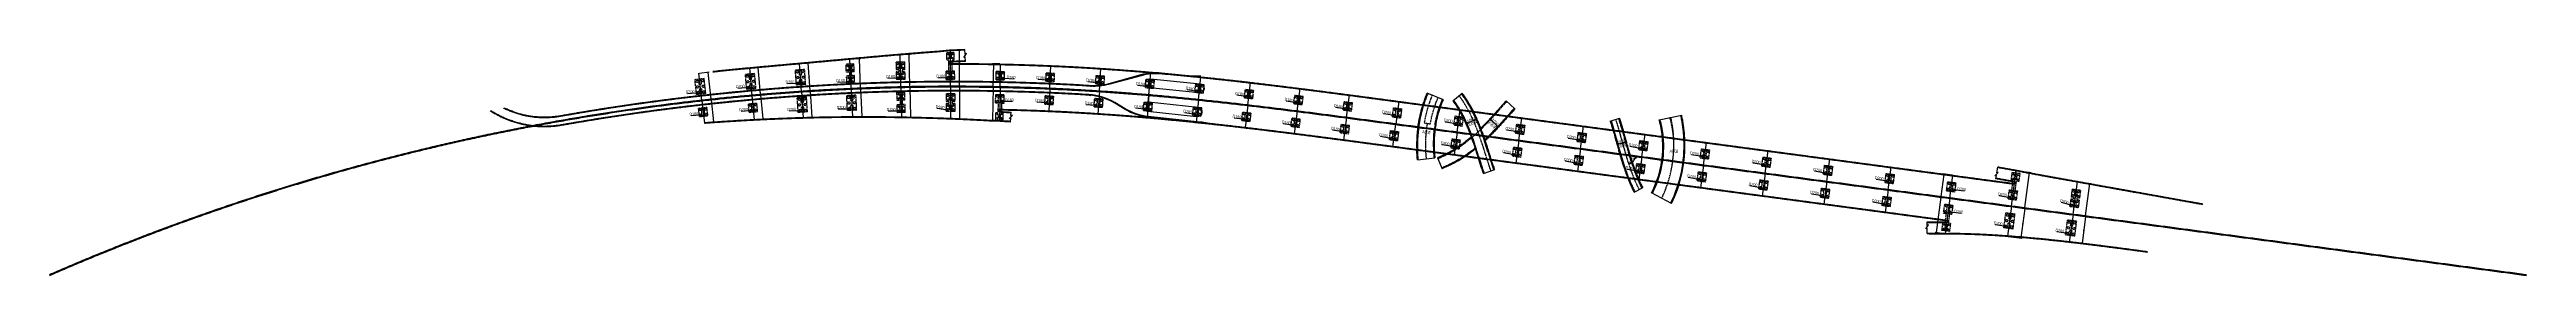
# Model space of a CAD drawing. Header units: millimetres. Extents: x 0 to 987207, y 0 to 5060561.
# Drawn here: x 492542 to 494736, y 2528883 to 2529083 of the extents above; entities that cross this region are included whole.
import ezdxf

# ---------------------------------------------------------------- set-up
doc = ezdxf.new("R2010")
doc.units = ezdxf.units.MM
doc.header["$LTSCALE"] = 0.1
for name, pattern in [('ACAD_ISO02W100', [15, 12, -3]), ('CENTER', [50.8, 31.75, -6.35, 6.35, -6.35]), ('DASHED', [19.05, 12.7, -6.35])]:
    doc.linetypes.add(name, pattern=pattern)
doc.layers.get('0').update_dxf_attribs({"linetype": 'CONTINUOUS'})
doc.layers.get('Defpoints').update_dxf_attribs({"color": 150, "linetype": 'CONTINUOUS'})
doc.layers.add('GC', color=3, linetype='CONTINUOUS', lineweight=25)
for name, color, linetype in [('zhix', 1, 'CENTER'), ('平面', 7, 'CONTINUOUS'), ('桥梁', 94, 'CONTINUOUS')]:
    doc.layers.add(name, color=color, linetype=linetype)
doc.styles.add('BM_Dim', font='fsdb_e.shx', dxfattribs={"width": 0.75, "bigfont": 'hztxt.shx'})
doc.styles.add('MyFont', font='fsdb_e.shx', dxfattribs={"width": 0.78, "bigfont": 'hztxt.shx'})
doc.dimstyles.new('1-1000', dxfattribs={"dimtxt": 0.6, "dimasz": 0.3, "dimexe": 1, "dimexo": 0.6, "dimgap": 0.02, "dimtad": 1, "dimdec": 1, "dimlfac": 100, "dimdsep": 46, "dimtxsty": 'BM_Dim', "dimblk": 'ARR-1', "dimcen": 0.09, "dimclrd": 256, "dimclre": 256, "dimclrt": 7, "dimadec": 1, "dimazin": 2, "dimtfac": 1, "dimtdec": 1, "dimtmove": 2, "dimatfit": 3, "dimldrblk": 'ARR-1', "dimfxl": 1, "dimtolj": 1, "dimtzin": 0, "dimlwd": 25, "dimarcsym": 1})
doc.dimstyles.new('BZ1_200', dxfattribs={"dimtxt": 2.5, "dimasz": 2, "dimexe": 0.1, "dimexo": 0.05, "dimgap": 0.05, "dimtad": 1, "dimdec": 1, "dimlfac": 100, "dimzin": 12, "dimdsep": 46, "dimtxsty": 'MyFont', "dimblk1": 'ARR-1', "dimblk2": 'ARR-1', "dimsah": 1, "dimcen": 0, "dimclrd": 1, "dimclre": 1, "dimclrt": 7, "dimadec": 0, "dimazin": 0, "dimtfac": 1, "dimtdec": 1, "dimtofl": 0, "dimtmove": 0, "dimatfit": 3, "dimldrblk": 'ARR-1', "dimfxl": 1, "dimtolj": 1, "dimtzin": 1, "dimarcsym": 0})

# ---------------------------------------------------------------- blocks, each defined once
blk = doc.blocks.new('ARR-1')
at = {"color": 1, "linetype": 'Continuous'}
for p, q in [((0, 0), (-1, 0)), ((0, 0), (-1, -0.3)), ((-1, -0.3), (-1, 0))]:
    blk.add_line(p, q, dxfattribs=at)
for points in [[(-1, -0.3), (-1, 0), (0, 0)], [(0, 0), (-1, 0), (-1, -0.3), (0, 0)], [(0, 0), (-1, -0.3), (-1, 0), (0, 0)], [(0, 0), (-1, -0.3), (-1, 0), (0, 0)]]:
    blk.add_solid(points, dxfattribs=at)
blk = doc.blocks.new('*D445')
at = {"layer": 'Defpoints', "color": 0, "linetype": 'Continuous', "ltscale": 0.5}
for p in [(493938.1, 2528989.8), (493938.1, 2528989.8), (493939.8, 2528984.1), (493943.5, 2528983.1), (493945.1, 2528988.9)]:
    blk.add_point(p, dxfattribs=at)
at = {"layer": 'zhix', "color": 1, "linetype": 'Continuous', "lineweight": -2, "ltscale": 0.5}
for p, q in [((493939.9, 2528984), (493940.7, 2528981.4)), ((493945.1, 2528988.9), (493946.8, 2528988.7))]:
    blk.add_line(p, q, dxfattribs=at)
blk.add_arc((493938.1, 2528989.8), 8.69, 300.3182, 339.2674, dxfattribs=at)
at = {"layer": 'zhix', "color": 1, "linetype": 'Continuous', "lineweight": -2, "ltscale": 0.5, "xscale": 2, "yscale": 2, "zscale": 2}
for p, rotation in [((493940.6, 2528981.5), 203.712903116456), ((493946.7, 2528988.7), 75.87274605277749)]:
    blk.add_blockref('ARR-1', p, dxfattribs=dict(at, rotation=rotation))
at = {"layer": 'zhix', "color": 7, "linetype": 'Continuous', "ltscale": 0.5, "insert": (493943.7, 2528985.1), "char_height": 2.5, "attachment_point": 5, "rotation": 49.7928, "style": 'MyFont'}
blk.add_mtext('\\A1;65.4°', dxfattribs=at)
blk = doc.blocks.new('*D467')
at = {"layer": 'Defpoints', "color": 0, "linetype": 'Continuous', "ltscale": 0.5}
for p in [(493930.2, 2528999.1), (493938.4, 2529001.4), (493938.4, 2529001.4)]:
    blk.add_point(p, dxfattribs=at)
at = {"layer": 'zhix', "color": 1, "linetype": 'Continuous', "lineweight": -2, "ltscale": 0.5}
for p, q in [((493930.2, 2528999.1), (493930.2, 2528999.2)), ((493932.1, 2528999.6), (493936.5, 2529000.8)), ((493938.4, 2529001.4), (493938.4, 2529001.5))]:
    blk.add_line(p, q, dxfattribs=at)
at = {"layer": 'zhix', "color": 1, "linetype": 'Continuous', "lineweight": -2, "ltscale": 0.5, "xscale": 2, "yscale": 2, "zscale": 2}
for p, rotation in [((493930.2, 2528999.1), 195.5939838562857), ((493938.4, 2529001.4), 15.59398385628572)]:
    blk.add_blockref('ARR-1', p, dxfattribs=dict(at, rotation=rotation))
at = {"layer": 'zhix', "color": 7, "linetype": 'Continuous', "ltscale": 0.5, "insert": (493934, 2529001.5), "char_height": 2.5, "attachment_point": 5, "rotation": 15.594, "style": 'MyFont'}
blk.add_mtext('\\A1;850', dxfattribs=at)
blk = doc.blocks.new('*D468')
at = {"layer": 'Defpoints', "color": 0, "linetype": 'Continuous', "ltscale": 0.5}
for p in [(493806.2, 2529021.7), (493806.2, 2529021.7), (493796.6, 2529017.4)]:
    blk.add_point(p, dxfattribs=at)
at = {"layer": 'zhix', "color": 1, "linetype": 'Continuous', "lineweight": -2, "ltscale": 0.5}
for p, q in [((493798.5, 2529018.2), (493804.4, 2529020.8)), ((493806.2, 2529021.7), (493806.2, 2529021.7)), ((493796.6, 2529017.4), (493796.6, 2529017.5))]:
    blk.add_line(p, q, dxfattribs=at)
at = {"layer": 'zhix', "color": 1, "linetype": 'Continuous', "lineweight": -2, "ltscale": 0.5, "xscale": 2, "yscale": 2, "zscale": 2}
for p, rotation in [((493796.6, 2529017.4), 203.9341619846358), ((493806.2, 2529021.7), 23.93416198463574)]:
    blk.add_blockref('ARR-1', p, dxfattribs=dict(at, rotation=rotation))
at = {"layer": 'zhix', "color": 7, "linetype": 'Continuous', "ltscale": 0.5, "insert": (493800.9, 2529020.7), "char_height": 2.5, "attachment_point": 5, "rotation": 23.9342, "style": 'MyFont'}
blk.add_mtext('\\A1;1050', dxfattribs=at)
blk = doc.blocks.new('*D469')
at = {"layer": 'Defpoints', "color": 0, "linetype": 'Continuous', "ltscale": 0.5}
for p in [(493817.7, 2529021.6), (493825.3, 2529014.3), (493825.4, 2529014.4)]:
    blk.add_point(p, dxfattribs=at)
at = {"layer": 'zhix', "color": 1, "linetype": 'Continuous', "lineweight": -2, "ltscale": 0.5}
for p, q in [((493817.7, 2529021.5), (493817.5, 2529021.4)), ((493819.1, 2529020.1), (493823.8, 2529015.6)), ((493825.4, 2529014.4), (493825.2, 2529014.2))]:
    blk.add_line(p, q, dxfattribs=at)
at = {"layer": 'zhix', "color": 1, "linetype": 'Continuous', "lineweight": -2, "ltscale": 0.5, "xscale": 2, "yscale": 2, "zscale": 2}
for p, rotation in [((493817.6, 2529021.4), 136.9582372189912), ((493825.3, 2529014.3), 316.9582372189912)]:
    blk.add_blockref('ARR-1', p, dxfattribs=dict(at, rotation=rotation))
at = {"layer": 'zhix', "color": 7, "linetype": 'Continuous', "ltscale": 0.5, "insert": (493822.3, 2529018.8), "char_height": 2.5, "attachment_point": 5, "rotation": 316.9582, "style": 'MyFont'}
blk.add_mtext('\\A1;1050', dxfattribs=at)
blk = doc.blocks.new('*D446')
at = {"lineweight": -2, "ltscale": 0.5}
for p, q in [((493117.9, 2529062.1), (493126.5, 2529063.1)), ((493120.6, 2529038), (493129.1, 2529039))]:
    blk.add_line(p, q, dxfattribs=at)
at = {"lineweight": 25, "ltscale": 0.5}
blk.add_line((493128.1, 2529039.1), (493125.5, 2529062.6), dxfattribs=at)
at = {"layer": 'Defpoints', "color": 0, "ltscale": 0.5}
for p in [(493125.5, 2529062.9), (493117.3, 2529062), (493120, 2529037.9)]:
    blk.add_point(p, dxfattribs=at)
at = {"lineweight": 25, "ltscale": 0.5, "xscale": 0.3, "yscale": 0.3, "zscale": 0.3}
for p, rotation in [((493125.5, 2529062.9), 96.38373920919466), ((493128.2, 2529038.8), 276.3837392091947)]:
    blk.add_blockref('ARR-1', p, dxfattribs=dict(at, rotation=rotation))
at = {"color": 7, "ltscale": 0.5, "insert": (493127.1, 2529050.9), "char_height": 0.6, "attachment_point": 5, "rotation": 276.3837, "style": 'BM_Dim'}
blk.add_mtext('\\A1;2425', dxfattribs=at)
blk = doc.blocks.new('*D447')
at = {"lineweight": -2, "ltscale": 0.5}
for p, q in [((493120.6, 2529038), (493129.1, 2529039)), ((493122.9, 2529017.9), (493131.4, 2529018.8))]:
    blk.add_line(p, q, dxfattribs=at)
at = {"lineweight": 25, "ltscale": 0.5}
blk.add_line((493128.2, 2529038.5), (493130.4, 2529019), dxfattribs=at)
at = {"layer": 'Defpoints', "color": 0, "ltscale": 0.5}
for p in [(493120, 2529037.9), (493130.4, 2529018.7), (493122.3, 2529017.8)]:
    blk.add_point(p, dxfattribs=at)
at = {"lineweight": 25, "ltscale": 0.5, "xscale": 0.3, "yscale": 0.3, "zscale": 0.3}
for p, rotation in [((493128.2, 2529038.8), 96.37220841540262), ((493130.4, 2529018.7), 276.3722084154027)]:
    blk.add_blockref('ARR-1', p, dxfattribs=dict(at, rotation=rotation))
at = {"color": 7, "ltscale": 0.5, "insert": (493129.6, 2529028.8), "char_height": 0.6, "attachment_point": 5, "rotation": 276.3722, "style": 'BM_Dim'}
blk.add_mtext('\\A1;2025', dxfattribs=at)
blk = doc.blocks.new('*D448')
at = {"lineweight": -2, "ltscale": 0.5}
for p, q in [((493208.8, 2529045.8), (493216.8, 2529046.4)), ((493210.3, 2529022.4), (493218.4, 2529022.9))]:
    blk.add_line(p, q, dxfattribs=at)
at = {"lineweight": 25, "ltscale": 0.5}
blk.add_line((493215.8, 2529046), (493217.3, 2529023.2), dxfattribs=at)
at = {"layer": 'Defpoints', "color": 0, "ltscale": 0.5}
for p in [(493208.2, 2529045.8), (493209.7, 2529022.4), (493217.4, 2529022.9)]:
    blk.add_point(p, dxfattribs=at)
at = {"lineweight": 25, "ltscale": 0.5, "xscale": 0.3, "yscale": 0.3, "zscale": 0.3}
for p, rotation in [((493215.8, 2529046.3), 93.8340770437227), ((493217.4, 2529022.9), 273.8340770437227)]:
    blk.add_blockref('ARR-1', p, dxfattribs=dict(at, rotation=rotation))
at = {"color": 7, "ltscale": 0.5, "insert": (493216.9, 2529034.6), "char_height": 0.6, "attachment_point": 5, "rotation": 273.8341, "style": 'BM_Dim'}
blk.add_mtext('\\A1;2349.8', dxfattribs=at)
blk = doc.blocks.new('*D449')
at = {"lineweight": -2, "ltscale": 0.5}
for p, q in [((493252.7, 2529048.3), (493261.5, 2529048.7)), ((493253.8, 2529023.1), (493262.7, 2529023.5))]:
    blk.add_line(p, q, dxfattribs=at)
at = {"lineweight": 25, "ltscale": 0.5}
blk.add_line((493260.5, 2529048.3), (493261.6, 2529023.8), dxfattribs=at)
at = {"layer": 'Defpoints', "color": 0, "ltscale": 0.5}
for p in [(493252.1, 2529048.3), (493253.2, 2529023.1), (493261.7, 2529023.5)]:
    blk.add_point(p, dxfattribs=at)
at = {"lineweight": 25, "ltscale": 0.5, "xscale": 0.3, "yscale": 0.3, "zscale": 0.3}
for p, rotation in [((493260.5, 2529048.6), 92.56318163905615), ((493261.7, 2529023.5), 272.5631816390562)]:
    blk.add_blockref('ARR-1', p, dxfattribs=dict(at, rotation=rotation))
at = {"color": 7, "ltscale": 0.5, "insert": (493261.4, 2529036.1), "char_height": 0.6, "attachment_point": 5, "rotation": 272.5632, "style": 'BM_Dim'}
blk.add_mtext('\\A1;2518.6', dxfattribs=at)
blk = doc.blocks.new('*D450')
at = {"lineweight": -2, "ltscale": 0.5}
for p, q in [((493296.7, 2529049.8), (493305, 2529050)), ((493297.3, 2529022.8), (493305.7, 2529023))]:
    blk.add_line(p, q, dxfattribs=at)
at = {"lineweight": 25, "ltscale": 0.5}
blk.add_line((493304, 2529049.6), (493304.6, 2529023.3), dxfattribs=at)
at = {"layer": 'Defpoints', "color": 0, "ltscale": 0.5}
for p in [(493296.1, 2529049.8), (493296.7, 2529022.8), (493304.7, 2529023)]:
    blk.add_point(p, dxfattribs=at)
at = {"lineweight": 25, "ltscale": 0.5, "xscale": 0.3, "yscale": 0.3, "zscale": 0.3}
for p, rotation in [((493304, 2529049.9), 91.31306274520429), ((493304.7, 2529023), 271.3130627452043)]:
    blk.add_blockref('ARR-1', p, dxfattribs=dict(at, rotation=rotation))
at = {"color": 7, "ltscale": 0.5, "insert": (493304.7, 2529036.5), "char_height": 0.6, "attachment_point": 5, "rotation": 271.3131, "style": 'BM_Dim'}
blk.add_mtext('\\A1;2692.9', dxfattribs=at)
blk = doc.blocks.new('*D451')
at = {"lineweight": -2, "ltscale": 0.5}
for p, q in [((493383.9, 2529070.1), (493377.4, 2529070.2)), ((493383.5, 2529049.9), (493377, 2529050))]:
    blk.add_line(p, q, dxfattribs=at)
at = {"lineweight": 25, "ltscale": 0.5}
blk.add_line((493378, 2529050.3), (493378.4, 2529069.9), dxfattribs=at)
at = {"layer": 'Defpoints', "color": 0, "ltscale": 0.5}
for p in [(493378.4, 2529070.2), (493384.5, 2529070.1), (493384.1, 2529049.8)]:
    blk.add_point(p, dxfattribs=at)
at = {"lineweight": 25, "ltscale": 0.5, "xscale": 0.3, "yscale": 0.3, "zscale": 0.3}
for p, rotation in [((493378.4, 2529070.2), 88.80637240299896), ((493378, 2529050), 268.8063724029989)]:
    blk.add_blockref('ARR-1', p, dxfattribs=dict(at, rotation=rotation))
at = {"color": 7, "ltscale": 0.5, "insert": (493377.9, 2529060.1), "char_height": 0.6, "attachment_point": 5, "rotation": 88.8064, "style": 'BM_Dim'}
blk.add_mtext('\\A1;2025', dxfattribs=at)
blk = doc.blocks.new('*D452')
at = {"lineweight": -2, "ltscale": 0.5}
for p, q in [((494224.4, 2528951.7), (494216.2, 2528952.8)), ((494227.1, 2528971.8), (494218.8, 2528972.9))]:
    blk.add_line(p, q, dxfattribs=at)
at = {"lineweight": 25, "ltscale": 0.5}
blk.add_line((494217.2, 2528952.9), (494219.8, 2528972.4), dxfattribs=at)
at = {"layer": 'Defpoints', "color": 0, "ltscale": 0.5}
for p in [(494219.8, 2528972.7), (494227.7, 2528971.7), (494225, 2528951.6)]:
    blk.add_point(p, dxfattribs=at)
at = {"lineweight": 25, "ltscale": 0.5, "xscale": 0.3, "yscale": 0.3, "zscale": 0.3}
for p, rotation in [((494217.2, 2528952.7), 262.4105703541896), ((494219.8, 2528972.7), 82.41057035418956)]:
    blk.add_blockref('ARR-1', p, dxfattribs=dict(at, rotation=rotation))
at = {"color": 7, "ltscale": 0.5, "insert": (494218.2, 2528962.7), "char_height": 0.6, "attachment_point": 5, "rotation": 82.4106, "style": 'BM_Dim'}
blk.add_mtext('\\A1;2025', dxfattribs=at)
blk = doc.blocks.new('*D410')
at = {"color": 1, "linetype": 'Continuous', "lineweight": -2}
blk.add_line((507396.3, 2524074.8), (507403.8, 2524074.4), dxfattribs=at)
at = {"layer": 'Defpoints', "color": 0, "linetype": 'Continuous'}
for p in [(507404, 2524074.4), (507405.8, 2524074.3)]:
    blk.add_point(p, dxfattribs=at)
at = {"color": 1, "linetype": 'Continuous', "lineweight": -2, "xscale": 2, "yscale": 2, "zscale": 2, "rotation": 357.0936030687866}
blk.add_blockref('ARR-1', (507405.8, 2524074.3), dxfattribs=at)
at = {"color": 7, "linetype": 'Continuous', "insert": (507398.7, 2524076), "char_height": 2.5, "attachment_point": 5, "rotation": 357.0936, "style": 'MyFont'}
blk.add_mtext('\\A1;D200', dxfattribs=at)
blk = doc.blocks.new('*D413')
at = {"color": 1, "linetype": 'Continuous', "lineweight": -2}
blk.add_line((500882.4, 2531719.9), (500889.9, 2531719.9), dxfattribs=at)
at = {"layer": 'Defpoints', "color": 0, "linetype": 'Continuous'}
for p in [(500890.1, 2531719.9), (500891.9, 2531719.9)]:
    blk.add_point(p, dxfattribs=at)
at = {"color": 1, "linetype": 'Continuous', "lineweight": -2, "xscale": 2, "yscale": 2, "zscale": 2}
blk.add_blockref('ARR-1', (500891.9, 2531719.9), dxfattribs=at)
at = {"color": 7, "linetype": 'Continuous', "insert": (500884.8, 2531721.2), "char_height": 2.5, "attachment_point": 5, "style": 'MyFont'}
blk.add_mtext('\\A1;D180', dxfattribs=at)
blk = doc.blocks.new('*D414')
at = {"color": 1, "linetype": 'Continuous', "lineweight": -2}
blk.add_line((507429, 2524026.1), (507436.4, 2524027), dxfattribs=at)
at = {"layer": 'Defpoints', "color": 0, "linetype": 'Continuous'}
for p in [(507436.6, 2524027), (507438.4, 2524027.2)]:
    blk.add_point(p, dxfattribs=at)
at = {"color": 1, "linetype": 'Continuous', "lineweight": -2, "xscale": 2, "yscale": 2, "zscale": 2, "rotation": 7.036072703206605}
blk.add_blockref('ARR-1', (507438.4, 2524027.2), dxfattribs=at)
at = {"color": 7, "linetype": 'Continuous', "insert": (507431.1, 2524027.6), "char_height": 2.5, "attachment_point": 5, "rotation": 7.0361, "style": 'MyFont'}
blk.add_mtext('\\A1;D200', dxfattribs=at)
blk = doc.blocks.new('*D453')
at = {"color": 1, "linetype": 'Continuous', "lineweight": -2}
blk.add_line((493240.6, 2529030.4), (493248.4, 2529030.5), dxfattribs=at)
at = {"layer": 'Defpoints', "color": 0, "linetype": 'Continuous'}
for p in [(493248.6, 2529030.5), (493250.4, 2529030.6)]:
    blk.add_point(p, dxfattribs=at)
at = {"color": 1, "linetype": 'Continuous', "lineweight": -2, "xscale": 2, "yscale": 2, "zscale": 2, "rotation": 0.8205653557531527}
blk.add_blockref('ARR-1', (493250.4, 2529030.6), dxfattribs=at)
at = {"color": 7, "linetype": 'Continuous', "insert": (493243.2, 2529031.8), "char_height": 2.5, "attachment_point": 5, "rotation": 0.8206, "style": 'MyFont'}
blk.add_mtext('\\A1;D200', dxfattribs=at)
blk = doc.blocks.new('*D415')
at = {"color": 1, "linetype": 'Continuous', "lineweight": -2}
blk.add_line((493396.4, 2529056.8), (493387.6, 2529057.4), dxfattribs=at)
at = {"layer": 'Defpoints', "color": 0, "linetype": 'Continuous'}
for p in [(493383.8, 2529057.6), (493385.6, 2529057.5)]:
    blk.add_point(p, dxfattribs=at)
at = {"color": 1, "linetype": 'Continuous', "lineweight": -2, "xscale": 2, "yscale": 2, "zscale": 2, "rotation": 176.3920917580265}
blk.add_blockref('ARR-1', (493385.6, 2529057.5), dxfattribs=at)
at = {"color": 7, "linetype": 'Continuous', "insert": (493393.8, 2529058.3), "char_height": 2.5, "attachment_point": 5, "rotation": 356.3921, "style": 'MyFont'}
blk.add_mtext('\\A1;D180', dxfattribs=at)
blk = doc.blocks.new('*D416')
at = {"color": 1, "linetype": 'Continuous', "lineweight": -2}
blk.add_line((493720.8, 2529006.2), (493728.4, 2529004.9), dxfattribs=at)
at = {"layer": 'Defpoints', "color": 0, "linetype": 'Continuous'}
for p in [(493728.6, 2529004.9), (493730.4, 2529004.6)]:
    blk.add_point(p, dxfattribs=at)
at = {"color": 1, "linetype": 'Continuous', "lineweight": -2, "xscale": 2, "yscale": 2, "zscale": 2, "rotation": 350.4989132914371}
blk.add_blockref('ARR-1', (493730.4, 2529004.6), dxfattribs=at)
at = {"color": 7, "linetype": 'Continuous', "insert": (493723.6, 2529007), "char_height": 2.5, "attachment_point": 5, "rotation": 350.4989, "style": 'MyFont'}
blk.add_mtext('\\A1;D200', dxfattribs=at)
blk = doc.blocks.new('*D417')
at = {"color": 1, "linetype": 'Continuous', "lineweight": -2}
blk.add_line((493723.5, 2529026.4), (493731.1, 2529025.1), dxfattribs=at)
at = {"layer": 'Defpoints', "color": 0, "linetype": 'Continuous'}
for p in [(493731.3, 2529025.1), (493733.1, 2529024.8)]:
    blk.add_point(p, dxfattribs=at)
at = {"color": 1, "linetype": 'Continuous', "lineweight": -2, "xscale": 2, "yscale": 2, "zscale": 2, "rotation": 350.4989132466622}
blk.add_blockref('ARR-1', (493733.1, 2529024.8), dxfattribs=at)
at = {"color": 7, "linetype": 'Continuous', "insert": (493726.3, 2529027.2), "char_height": 2.5, "attachment_point": 5, "rotation": 350.4989, "style": 'MyFont'}
blk.add_mtext('\\A1;D200', dxfattribs=at)
blk = doc.blocks.new('*D418')
at = {"color": 1, "linetype": 'Continuous', "lineweight": -2}
blk.add_line((493775.3, 2528998.9), (493783, 2528997.6), dxfattribs=at)
at = {"layer": 'Defpoints', "color": 0, "linetype": 'Continuous'}
for p in [(493783.2, 2528997.6), (493784.9, 2528997.3)]:
    blk.add_point(p, dxfattribs=at)
at = {"color": 1, "linetype": 'Continuous', "lineweight": -2, "xscale": 2, "yscale": 2, "zscale": 2, "rotation": 350.4989132612814}
blk.add_blockref('ARR-1', (493784.9, 2528997.3), dxfattribs=at)
at = {"color": 7, "linetype": 'Continuous', "insert": (493778.1, 2528999.8), "char_height": 2.5, "attachment_point": 5, "rotation": 350.4989, "style": 'MyFont'}
blk.add_mtext('\\A1;D200', dxfattribs=at)
blk = doc.blocks.new('*D419')
at = {"color": 1, "linetype": 'Continuous', "lineweight": -2}
blk.add_line((493778, 2529019.1), (493785.7, 2529017.8), dxfattribs=at)
at = {"layer": 'Defpoints', "color": 0, "linetype": 'Continuous'}
for p in [(493785.8, 2529017.8), (493787.6, 2529017.5)]:
    blk.add_point(p, dxfattribs=at)
at = {"color": 1, "linetype": 'Continuous', "lineweight": -2, "xscale": 2, "yscale": 2, "zscale": 2, "rotation": 350.4989132466622}
blk.add_blockref('ARR-1', (493787.6, 2529017.5), dxfattribs=at)
at = {"color": 7, "linetype": 'Continuous', "insert": (493780.8, 2529020), "char_height": 2.5, "attachment_point": 5, "rotation": 350.4989, "style": 'MyFont'}
blk.add_mtext('\\A1;D200', dxfattribs=at)
blk = doc.blocks.new('*D420')
at = {"color": 1, "linetype": 'Continuous', "lineweight": -2}
blk.add_line((493829.8, 2528991.7), (493837.5, 2528990.4), dxfattribs=at)
at = {"layer": 'Defpoints', "color": 0, "linetype": 'Continuous'}
for p in [(493837.7, 2528990.3), (493839.5, 2528990)]:
    blk.add_point(p, dxfattribs=at)
at = {"color": 1, "linetype": 'Continuous', "lineweight": -2, "xscale": 2, "yscale": 2, "zscale": 2, "rotation": 350.4989132460506}
blk.add_blockref('ARR-1', (493839.5, 2528990), dxfattribs=at)
at = {"color": 7, "linetype": 'Continuous', "insert": (493832.6, 2528992.5), "char_height": 2.5, "attachment_point": 5, "rotation": 350.4989, "style": 'MyFont'}
blk.add_mtext('\\A1;D200', dxfattribs=at)
blk = doc.blocks.new('*D421')
at = {"color": 1, "linetype": 'Continuous', "lineweight": -2}
blk.add_line((493832.5, 2529011.9), (493840.2, 2529010.6), dxfattribs=at)
at = {"layer": 'Defpoints', "color": 0, "linetype": 'Continuous'}
for p in [(493840.4, 2529010.5), (493842.1, 2529010.2)]:
    blk.add_point(p, dxfattribs=at)
at = {"color": 1, "linetype": 'Continuous', "lineweight": -2, "xscale": 2, "yscale": 2, "zscale": 2, "rotation": 350.4989132460506}
blk.add_blockref('ARR-1', (493842.1, 2529010.2), dxfattribs=at)
at = {"color": 7, "linetype": 'Continuous', "insert": (493835.3, 2529012.7), "char_height": 2.5, "attachment_point": 5, "rotation": 350.4989, "style": 'MyFont'}
blk.add_mtext('\\A1;D200', dxfattribs=at)
blk = doc.blocks.new('*D422')
at = {"color": 1, "linetype": 'Continuous', "lineweight": -2}
blk.add_line((493884.3, 2528984.4), (493892, 2528983.1), dxfattribs=at)
at = {"layer": 'Defpoints', "color": 0, "linetype": 'Continuous'}
for p in [(493892.2, 2528983.1), (493894, 2528982.8)]:
    blk.add_point(p, dxfattribs=at)
at = {"color": 1, "linetype": 'Continuous', "lineweight": -2, "xscale": 2, "yscale": 2, "zscale": 2, "rotation": 350.4988913048205}
blk.add_blockref('ARR-1', (493894, 2528982.8), dxfattribs=at)
at = {"color": 7, "linetype": 'Continuous', "insert": (493887.1, 2528985.2), "char_height": 2.5, "attachment_point": 5, "rotation": 350.4989, "style": 'MyFont'}
blk.add_mtext('\\A1;D200', dxfattribs=at)
blk = doc.blocks.new('*D423')
at = {"color": 1, "linetype": 'Continuous', "lineweight": -2}
blk.add_line((493887, 2529004.6), (493894.7, 2529003.3), dxfattribs=at)
at = {"layer": 'Defpoints', "color": 0, "linetype": 'Continuous'}
for p in [(493894.9, 2529003.3), (493896.7, 2529003)]:
    blk.add_point(p, dxfattribs=at)
at = {"color": 1, "linetype": 'Continuous', "lineweight": -2, "xscale": 2, "yscale": 2, "zscale": 2, "rotation": 350.498891363297}
blk.add_blockref('ARR-1', (493896.7, 2529003), dxfattribs=at)
at = {"color": 7, "linetype": 'Continuous', "insert": (493889.8, 2529005.4), "char_height": 2.5, "attachment_point": 5, "rotation": 350.4989, "style": 'MyFont'}
blk.add_mtext('\\A1;D200', dxfattribs=at)
blk = doc.blocks.new('*D424')
at = {"color": 1, "linetype": 'Continuous', "lineweight": -2}
blk.add_line((493938.9, 2528977.1), (493946.5, 2528975.8), dxfattribs=at)
at = {"layer": 'Defpoints', "color": 0, "linetype": 'Continuous'}
for p in [(493946.7, 2528975.8), (493948.5, 2528975.5)]:
    blk.add_point(p, dxfattribs=at)
at = {"color": 1, "linetype": 'Continuous', "lineweight": -2, "xscale": 2, "yscale": 2, "zscale": 2, "rotation": 350.4989132311256}
blk.add_blockref('ARR-1', (493948.5, 2528975.5), dxfattribs=at)
at = {"color": 7, "linetype": 'Continuous', "insert": (493941.7, 2528978), "char_height": 2.5, "attachment_point": 5, "rotation": 350.4989, "style": 'MyFont'}
blk.add_mtext('\\A1;D200', dxfattribs=at)
blk = doc.blocks.new('*D425')
at = {"color": 1, "linetype": 'Continuous', "lineweight": -2}
blk.add_line((493941.6, 2528997.3), (493949.2, 2528996), dxfattribs=at)
at = {"layer": 'Defpoints', "color": 0, "linetype": 'Continuous'}
for p in [(493949.4, 2528996), (493951.2, 2528995.7)]:
    blk.add_point(p, dxfattribs=at)
at = {"color": 1, "linetype": 'Continuous', "lineweight": -2, "xscale": 2, "yscale": 2, "zscale": 2, "rotation": 350.4989132155889}
blk.add_blockref('ARR-1', (493951.2, 2528995.7), dxfattribs=at)
at = {"color": 7, "linetype": 'Continuous', "insert": (493944.4, 2528998.2), "char_height": 2.5, "attachment_point": 5, "rotation": 350.4989, "style": 'MyFont'}
blk.add_mtext('\\A1;D200', dxfattribs=at)
blk = doc.blocks.new('*D426')
at = {"color": 1, "linetype": 'Continuous', "lineweight": -2}
blk.add_line((493993.4, 2528969.9), (494001, 2528968.6), dxfattribs=at)
at = {"layer": 'Defpoints', "color": 0, "linetype": 'Continuous'}
for p in [(494001.2, 2528968.6), (494003, 2528968.3)]:
    blk.add_point(p, dxfattribs=at)
at = {"color": 1, "linetype": 'Continuous', "lineweight": -2, "xscale": 2, "yscale": 2, "zscale": 2, "rotation": 350.4989132162006}
blk.add_blockref('ARR-1', (494003, 2528968.3), dxfattribs=at)
at = {"color": 7, "linetype": 'Continuous', "insert": (493996.2, 2528970.7), "char_height": 2.5, "attachment_point": 5, "rotation": 350.4989, "style": 'MyFont'}
blk.add_mtext('\\A1;D200', dxfattribs=at)
blk = doc.blocks.new('*D427')
at = {"color": 1, "linetype": 'Continuous', "lineweight": -2}
blk.add_line((493996.1, 2528990.1), (494003.7, 2528988.8), dxfattribs=at)
at = {"layer": 'Defpoints', "color": 0, "linetype": 'Continuous'}
for p in [(494003.9, 2528988.7), (494005.7, 2528988.5)]:
    blk.add_point(p, dxfattribs=at)
at = {"color": 1, "linetype": 'Continuous', "lineweight": -2, "xscale": 2, "yscale": 2, "zscale": 2, "rotation": 350.4989132463564}
blk.add_blockref('ARR-1', (494005.7, 2528988.5), dxfattribs=at)
at = {"color": 7, "linetype": 'Continuous', "insert": (493998.9, 2528990.9), "char_height": 2.5, "attachment_point": 5, "rotation": 350.4989, "style": 'MyFont'}
blk.add_mtext('\\A1;D200', dxfattribs=at)
blk = doc.blocks.new('*D428')
at = {"color": 1, "linetype": 'Continuous', "lineweight": -2}
blk.add_line((494047.9, 2528962.6), (494055.6, 2528961.3), dxfattribs=at)
at = {"layer": 'Defpoints', "color": 0, "linetype": 'Continuous'}
for p in [(494055.7, 2528961.3), (494057.5, 2528961)]:
    blk.add_point(p, dxfattribs=at)
at = {"color": 1, "linetype": 'Continuous', "lineweight": -2, "xscale": 2, "yscale": 2, "zscale": 2, "rotation": 350.4989132311256}
blk.add_blockref('ARR-1', (494057.5, 2528961), dxfattribs=at)
at = {"color": 7, "linetype": 'Continuous', "insert": (494050.7, 2528963.5), "char_height": 2.5, "attachment_point": 5, "rotation": 350.4989, "style": 'MyFont'}
blk.add_mtext('\\A1;D200', dxfattribs=at)
blk = doc.blocks.new('*D429')
at = {"color": 1, "linetype": 'Continuous', "lineweight": -2}
blk.add_line((494050.6, 2528982.8), (494058.2, 2528981.5), dxfattribs=at)
at = {"layer": 'Defpoints', "color": 0, "linetype": 'Continuous'}
for p in [(494058.4, 2528981.5), (494060.2, 2528981.2)]:
    blk.add_point(p, dxfattribs=at)
at = {"color": 1, "linetype": 'Continuous', "lineweight": -2, "xscale": 2, "yscale": 2, "zscale": 2, "rotation": 350.4989132463564}
blk.add_blockref('ARR-1', (494060.2, 2528981.2), dxfattribs=at)
at = {"color": 7, "linetype": 'Continuous', "insert": (494053.4, 2528983.6), "char_height": 2.5, "attachment_point": 5, "rotation": 350.4989, "style": 'MyFont'}
blk.add_mtext('\\A1;D200', dxfattribs=at)
blk = doc.blocks.new('*D430')
at = {"color": 1, "linetype": 'Continuous', "lineweight": -2}
blk.add_line((494102.4, 2528955.3), (494110.1, 2528954.1), dxfattribs=at)
at = {"layer": 'Defpoints', "color": 0, "linetype": 'Continuous'}
for p in [(494110.3, 2528954), (494112, 2528953.7)]:
    blk.add_point(p, dxfattribs=at)
at = {"color": 1, "linetype": 'Continuous', "lineweight": -2, "xscale": 2, "yscale": 2, "zscale": 2, "rotation": 350.4988913349763}
blk.add_blockref('ARR-1', (494112, 2528953.7), dxfattribs=at)
at = {"color": 7, "linetype": 'Continuous', "insert": (494105.2, 2528956.2), "char_height": 2.5, "attachment_point": 5, "rotation": 350.4989, "style": 'MyFont'}
blk.add_mtext('\\A1;D200', dxfattribs=at)
blk = doc.blocks.new('*D431')
at = {"color": 1, "linetype": 'Continuous', "lineweight": -2}
blk.add_line((494105.1, 2528975.5), (494112.8, 2528974.3), dxfattribs=at)
at = {"layer": 'Defpoints', "color": 0, "linetype": 'Continuous'}
for p in [(494113, 2528974.2), (494114.7, 2528973.9)]:
    blk.add_point(p, dxfattribs=at)
at = {"color": 1, "linetype": 'Continuous', "lineweight": -2, "xscale": 2, "yscale": 2, "zscale": 2, "rotation": 350.4988913645204}
blk.add_blockref('ARR-1', (494114.7, 2528973.9), dxfattribs=at)
at = {"color": 7, "linetype": 'Continuous', "insert": (494107.9, 2528976.4), "char_height": 2.5, "attachment_point": 5, "rotation": 350.4989, "style": 'MyFont'}
blk.add_mtext('\\A1;D200', dxfattribs=at)
blk = doc.blocks.new('*D432')
at = {"color": 1, "linetype": 'Continuous', "lineweight": -2}
blk.add_line((494156.9, 2528948.1), (494164.6, 2528946.8), dxfattribs=at)
at = {"layer": 'Defpoints', "color": 0, "linetype": 'Continuous'}
for p in [(494164.8, 2528946.8), (494166.6, 2528946.5)]:
    blk.add_point(p, dxfattribs=at)
at = {"color": 1, "linetype": 'Continuous', "lineweight": -2, "xscale": 2, "yscale": 2, "zscale": 2, "rotation": 350.4988913499012}
blk.add_blockref('ARR-1', (494166.6, 2528946.5), dxfattribs=at)
at = {"color": 7, "linetype": 'Continuous', "insert": (494159.7, 2528948.9), "char_height": 2.5, "attachment_point": 5, "rotation": 350.4989, "style": 'MyFont'}
blk.add_mtext('\\A1;D200', dxfattribs=at)
blk = doc.blocks.new('*D433')
at = {"color": 1, "linetype": 'Continuous', "lineweight": -2}
blk.add_line((494159.6, 2528968.3), (494167.3, 2528967), dxfattribs=at)
at = {"layer": 'Defpoints', "color": 0, "linetype": 'Continuous'}
for p in [(494167.5, 2528967), (494169.3, 2528966.7)]:
    blk.add_point(p, dxfattribs=at)
at = {"color": 1, "linetype": 'Continuous', "lineweight": -2, "xscale": 2, "yscale": 2, "zscale": 2, "rotation": 350.4988913346704}
blk.add_blockref('ARR-1', (494169.3, 2528966.7), dxfattribs=at)
at = {"color": 7, "linetype": 'Continuous', "insert": (494162.4, 2528969.1), "char_height": 2.5, "attachment_point": 5, "rotation": 350.4989, "style": 'MyFont'}
blk.add_mtext('\\A1;D200', dxfattribs=at)
blk = doc.blocks.new('*D434')
at = {"color": 1, "linetype": 'Continuous', "lineweight": -2}
blk.add_line((494237.9, 2528957.8), (494230.2, 2528958.6), dxfattribs=at)
at = {"layer": 'Defpoints', "color": 0, "linetype": 'Continuous'}
for p in [(494228.2, 2528958.8), (494230, 2528958.6)]:
    blk.add_point(p, dxfattribs=at)
at = {"color": 1, "linetype": 'Continuous', "lineweight": -2, "xscale": 2, "yscale": 2, "zscale": 2, "rotation": 174.3222230403108}
blk.add_blockref('ARR-1', (494228.2, 2528958.8), dxfattribs=at)
at = {"color": 7, "linetype": 'Continuous', "insert": (494235.4, 2528959.4), "char_height": 2.5, "attachment_point": 5, "rotation": 354.3222, "style": 'MyFont'}
blk.add_mtext('\\A1;D200', dxfattribs=at)
blk = doc.blocks.new('*D435')
at = {"color": 1, "linetype": 'Continuous', "lineweight": -2}
blk.add_line((494319.6, 2528922), (494327.3, 2528920.7), dxfattribs=at)
at = {"layer": 'Defpoints', "color": 0, "linetype": 'Continuous'}
for p in [(494327.5, 2528920.6), (494329.2, 2528920.3)]:
    blk.add_point(p, dxfattribs=at)
at = {"color": 1, "linetype": 'Continuous', "lineweight": -2, "xscale": 2, "yscale": 2, "zscale": 2, "rotation": 350.4989177388936}
blk.add_blockref('ARR-1', (494329.2, 2528920.3), dxfattribs=at)
at = {"color": 7, "linetype": 'Continuous', "insert": (494322.4, 2528922.8), "char_height": 2.5, "attachment_point": 5, "rotation": 350.4989, "style": 'MyFont'}
blk.add_mtext('\\A1;D200', dxfattribs=at)
blk = doc.blocks.new('*D436')
at = {"color": 1, "linetype": 'Continuous', "lineweight": -2}
blk.add_line((493284.4, 2529057.6), (493291.6, 2529057.8), dxfattribs=at)
at = {"layer": 'Defpoints', "color": 0, "linetype": 'Continuous'}
for p in [(493293.6, 2529057.9), (493295.4, 2529057.9)]:
    blk.add_point(p, dxfattribs=at)
at = {"color": 1, "linetype": 'Continuous', "lineweight": -2, "xscale": 2, "yscale": 2, "zscale": 2, "rotation": 1.828510177876489}
blk.add_blockref('ARR-1', (493293.6, 2529057.9), dxfattribs=at)
at = {"color": 7, "linetype": 'Continuous', "insert": (493287, 2529059), "char_height": 2.5, "attachment_point": 5, "rotation": 1.8285, "style": 'MyFont'}
blk.add_mtext('\\A1;D180', dxfattribs=at)
blk = doc.blocks.new('*D437')
at = {"color": 1, "linetype": 'Continuous', "lineweight": -2}
blk.add_line((493328.1, 2529031), (493335.8, 2529030), dxfattribs=at)
at = {"layer": 'Defpoints', "color": 0, "linetype": 'Continuous'}
for p in [(493336, 2529030), (493337.8, 2529029.7)]:
    blk.add_point(p, dxfattribs=at)
at = {"color": 1, "linetype": 'Continuous', "lineweight": -2, "xscale": 2, "yscale": 2, "zscale": 2, "rotation": 352.2957677893718}
blk.add_blockref('ARR-1', (493337.8, 2529029.7), dxfattribs=at)
at = {"color": 7, "linetype": 'Continuous', "insert": (493330.9, 2529032), "char_height": 2.5, "attachment_point": 5, "rotation": 352.2958, "style": 'MyFont'}
blk.add_mtext('\\A1;D180', dxfattribs=at)
blk = doc.blocks.new('*D438')
at = {"color": 1, "linetype": 'Continuous', "lineweight": -2}
blk.add_line((494323.4, 2528947.8), (494330.9, 2528945.8), dxfattribs=at)
at = {"layer": 'Defpoints', "color": 0, "linetype": 'Continuous'}
for p in [(494331.1, 2528945.7), (494332.8, 2528945.2)]:
    blk.add_point(p, dxfattribs=at)
at = {"color": 1, "linetype": 'Continuous', "lineweight": -2, "xscale": 2, "yscale": 2, "zscale": 2, "rotation": 344.8177450290979}
blk.add_blockref('ARR-1', (494332.8, 2528945.2), dxfattribs=at)
at = {"color": 7, "linetype": 'Continuous', "insert": (494326.3, 2528948.4), "char_height": 2.5, "attachment_point": 5, "rotation": 344.8177, "style": 'MyFont'}
blk.add_mtext('\\A1;D200', dxfattribs=at)
blk = doc.blocks.new('*D439')
at = {"color": 1, "linetype": 'Continuous', "lineweight": -2}
blk.add_line((493329, 2529058.2), (493336.7, 2529057.9), dxfattribs=at)
at = {"layer": 'Defpoints', "color": 0, "linetype": 'Continuous'}
for p in [(493336.9, 2529057.9), (493338.7, 2529057.9)]:
    blk.add_point(p, dxfattribs=at)
at = {"color": 1, "linetype": 'Continuous', "lineweight": -2, "xscale": 2, "yscale": 2, "zscale": 2, "rotation": 358.1756135984309}
blk.add_blockref('ARR-1', (493338.7, 2529057.9), dxfattribs=at)
at = {"color": 7, "linetype": 'Continuous', "insert": (493331.6, 2529059.4), "char_height": 2.5, "attachment_point": 5, "rotation": 358.1756, "style": 'MyFont'}
blk.add_mtext('\\A1;D180', dxfattribs=at)
blk = doc.blocks.new('*D440')
at = {"color": 1, "linetype": 'Continuous', "lineweight": -2}
blk.add_line((493394.9, 2529037), (493387.1, 2529037), dxfattribs=at)
at = {"layer": 'Defpoints', "color": 0, "linetype": 'Continuous'}
for p in [(493385.1, 2529036.9), (493386.9, 2529036.9)]:
    blk.add_point(p, dxfattribs=at)
at = {"color": 1, "linetype": 'Continuous', "lineweight": -2, "xscale": 2, "yscale": 2, "zscale": 2, "rotation": 180.5964829831253}
blk.add_blockref('ARR-1', (493385.1, 2529036.9), dxfattribs=at)
at = {"color": 7, "linetype": 'Continuous', "insert": (493392.2, 2529038.3), "char_height": 2.5, "attachment_point": 5, "rotation": 0.5965, "style": 'MyFont'}
blk.add_mtext('\\A1;D180', dxfattribs=at)
blk = doc.blocks.new('*D441')
at = {"color": 1, "linetype": 'Continuous', "lineweight": -2}
blk.add_line((494268.7, 2528953.8), (494276.3, 2528952.5), dxfattribs=at)
at = {"layer": 'Defpoints', "color": 0, "linetype": 'Continuous'}
for p in [(494276.5, 2528952.5), (494278.3, 2528952.2)]:
    blk.add_point(p, dxfattribs=at)
at = {"color": 1, "linetype": 'Continuous', "lineweight": -2, "xscale": 2, "yscale": 2, "zscale": 2, "rotation": 350.49889150068}
blk.add_blockref('ARR-1', (494278.3, 2528952.2), dxfattribs=at)
at = {"color": 7, "linetype": 'Continuous', "insert": (494271.5, 2528954.7), "char_height": 2.5, "attachment_point": 5, "rotation": 350.4989, "style": 'MyFont'}
blk.add_mtext('\\A1;D200', dxfattribs=at)
blk = doc.blocks.new('*D442')
at = {"color": 1, "linetype": 'Continuous', "lineweight": -2}
blk.add_line((494235.3, 2528938), (494227.5, 2528938.8), dxfattribs=at)
at = {"layer": 'Defpoints', "color": 0, "linetype": 'Continuous'}
for p in [(494225.5, 2528939), (494227.3, 2528938.8)]:
    blk.add_point(p, dxfattribs=at)
at = {"color": 1, "linetype": 'Continuous', "lineweight": -2, "xscale": 2, "yscale": 2, "zscale": 2, "rotation": 174.1736933289781}
blk.add_blockref('ARR-1', (494225.5, 2528939), dxfattribs=at)
at = {"color": 7, "linetype": 'Continuous', "insert": (494232.8, 2528939.6), "char_height": 2.5, "attachment_point": 5, "rotation": 354.1737, "style": 'MyFont'}
blk.add_mtext('\\A1;D200', dxfattribs=at)
blk = doc.blocks.new('*D454')
at = {"lineweight": -2, "ltscale": 0.5}
for p, q in [((493162.7, 2529066.6), (493170.8, 2529067.4)), ((493164.9, 2529042.4), (493172.9, 2529043.2))]:
    blk.add_line(p, q, dxfattribs=at)
at = {"lineweight": 25, "ltscale": 0.5}
blk.add_line((493171.9, 2529043.4), (493169.8, 2529067), dxfattribs=at)
at = {"layer": 'Defpoints', "color": 0, "ltscale": 0.5}
for p in [(493162.1, 2529066.6), (493169.8, 2529067.3), (493164.3, 2529042.4)]:
    blk.add_point(p, dxfattribs=at)
at = {"lineweight": 25, "ltscale": 0.5, "xscale": 0.3, "yscale": 0.3, "zscale": 0.3}
for p, rotation in [((493169.8, 2529067.3), 95.09461997383161), ((493171.9, 2529043.1), 275.0946199738316)]:
    blk.add_blockref('ARR-1', p, dxfattribs=dict(at, rotation=rotation))
at = {"color": 7, "ltscale": 0.5, "insert": (493171.2, 2529055.2), "char_height": 0.6, "attachment_point": 5, "rotation": 275.0946, "style": 'BM_Dim'}
blk.add_mtext('\\A1;2429.8', dxfattribs=at)
blk = doc.blocks.new('*D455')
at = {"lineweight": -2, "ltscale": 0.5}
for p, q in [((493207.1, 2529070.7), (493215.2, 2529071.2)), ((493208.8, 2529045.8), (493216.8, 2529046.4))]:
    blk.add_line(p, q, dxfattribs=at)
at = {"lineweight": 25, "ltscale": 0.5}
blk.add_line((493215.8, 2529046.6), (493214.2, 2529070.8), dxfattribs=at)
at = {"layer": 'Defpoints', "color": 0, "ltscale": 0.5}
for p in [(493206.5, 2529070.6), (493214.2, 2529071.1), (493208.2, 2529045.8)]:
    blk.add_point(p, dxfattribs=at)
at = {"lineweight": 25, "ltscale": 0.5, "xscale": 0.3, "yscale": 0.3, "zscale": 0.3}
for p, rotation in [((493214.2, 2529071.1), 93.73485610741893), ((493215.8, 2529046.3), 273.7348561074189)]:
    blk.add_blockref('ARR-1', p, dxfattribs=dict(at, rotation=rotation))
at = {"color": 7, "ltscale": 0.5, "insert": (493215.3, 2529058.7), "char_height": 0.6, "attachment_point": 5, "rotation": 273.7349, "style": 'BM_Dim'}
blk.add_mtext('\\A1;2488.1', dxfattribs=at)
blk = doc.blocks.new('*D456')
at = {"lineweight": -2, "ltscale": 0.5}
for p, q in [((493251.5, 2529074.7), (493260.4, 2529075.1)), ((493252.7, 2529048.3), (493261.5, 2529048.7))]:
    blk.add_line(p, q, dxfattribs=at)
at = {"lineweight": 25, "ltscale": 0.5}
blk.add_line((493260.5, 2529048.9), (493259.4, 2529074.7), dxfattribs=at)
at = {"layer": 'Defpoints', "color": 0, "ltscale": 0.5}
for p in [(493250.9, 2529074.7), (493259.4, 2529075), (493252.1, 2529048.3)]:
    blk.add_point(p, dxfattribs=at)
at = {"lineweight": 25, "ltscale": 0.5, "xscale": 0.3, "yscale": 0.3, "zscale": 0.3}
for p, rotation in [((493259.4, 2529075), 92.5736051886831), ((493260.5, 2529048.6), 272.5736051886831)]:
    blk.add_blockref('ARR-1', p, dxfattribs=dict(at, rotation=rotation))
at = {"color": 7, "ltscale": 0.5, "insert": (493260.3, 2529061.9), "char_height": 0.6, "attachment_point": 5, "rotation": 272.5736, "style": 'BM_Dim'}
blk.add_mtext('\\A1;2641.7', dxfattribs=at)
blk = doc.blocks.new('*D457')
at = {"lineweight": -2, "ltscale": 0.5}
for p, q in [((493296, 2529078.6), (493304.4, 2529078.8)), ((493296.7, 2529049.8), (493305, 2529050))]:
    blk.add_line(p, q, dxfattribs=at)
at = {"lineweight": 25, "ltscale": 0.5}
blk.add_line((493304, 2529050.2), (493303.4, 2529078.5), dxfattribs=at)
at = {"layer": 'Defpoints', "color": 0, "ltscale": 0.5}
for p in [(493295.4, 2529078.6), (493303.4, 2529078.8), (493296.1, 2529049.8)]:
    blk.add_point(p, dxfattribs=at)
at = {"lineweight": 25, "ltscale": 0.5, "xscale": 0.3, "yscale": 0.3, "zscale": 0.3}
for p, rotation in [((493303.4, 2529078.8), 91.31309803953934), ((493304, 2529049.9), 271.3130980395393)]:
    blk.add_blockref('ARR-1', p, dxfattribs=dict(at, rotation=rotation))
at = {"color": 7, "ltscale": 0.5, "insert": (493304, 2529064.4), "char_height": 0.6, "attachment_point": 5, "rotation": 271.3131, "style": 'BM_Dim'}
blk.add_mtext('\\A1;2885.4', dxfattribs=at)
blk = doc.blocks.new('*D458')
at = {"lineweight": -2, "ltscale": 0.5}
for p, q in [((493340.6, 2529082.2), (493349, 2529082.2)), ((493340.7, 2529050.3), (493349, 2529050.3))]:
    blk.add_line(p, q, dxfattribs=at)
at = {"lineweight": 25, "ltscale": 0.5}
blk.add_line((493348, 2529050.6), (493348, 2529081.9), dxfattribs=at)
at = {"layer": 'Defpoints', "color": 0, "ltscale": 0.5}
for p in [(493340, 2529082.2), (493348, 2529082.2), (493340.1, 2529050.3)]:
    blk.add_point(p, dxfattribs=at)
at = {"lineweight": 25, "ltscale": 0.5, "xscale": 0.3, "yscale": 0.3, "zscale": 0.3}
for p, rotation in [((493348, 2529082.2), 90.05255559601652), ((493348, 2529050.3), 270.0525555960165)]:
    blk.add_blockref('ARR-1', p, dxfattribs=dict(at, rotation=rotation))
at = {"color": 7, "ltscale": 0.5, "insert": (493348.3, 2529066.3), "char_height": 0.6, "attachment_point": 5, "rotation": 270.0526, "style": 'BM_Dim'}
blk.add_mtext('\\A1;3195.9', dxfattribs=at)
blk = doc.blocks.new('*D459')
at = {"lineweight": -2, "ltscale": 0.5}
for p, q in [((494284.3, 2528975.9), (494296.6, 2528974.3)), ((494280.1, 2528944.3), (494292.4, 2528942.6))]:
    blk.add_line(p, q, dxfattribs=at)
at = {"lineweight": 25, "ltscale": 0.5}
blk.add_line((494291.4, 2528943.1), (494295.6, 2528974.1), dxfattribs=at)
at = {"layer": 'Defpoints', "color": 0, "ltscale": 0.5}
for p in [(494283.7, 2528976), (494295.6, 2528974.4), (494279.5, 2528944.3)]:
    blk.add_point(p, dxfattribs=at)
at = {"lineweight": 25, "ltscale": 0.5, "xscale": 0.3, "yscale": 0.3, "zscale": 0.3}
for p, rotation in [((494295.6, 2528974.4), 82.41028220196567), ((494291.4, 2528942.8), 262.4102822019657)]:
    blk.add_blockref('ARR-1', p, dxfattribs=dict(at, rotation=rotation))
at = {"color": 7, "ltscale": 0.5, "insert": (494293.2, 2528958.6), "char_height": 0.6, "attachment_point": 5, "rotation": 82.4103, "style": 'BM_Dim'}
blk.add_mtext('\\A1;3196.1', dxfattribs=at)
blk = doc.blocks.new('*D460')
at = {"lineweight": -2, "ltscale": 0.5}
for p, q in [((494334.6, 2528937), (494346.2, 2528935.5)), ((494331.4, 2528912.5), (494342.9, 2528911))]:
    blk.add_line(p, q, dxfattribs=at)
at = {"lineweight": 25, "ltscale": 0.5}
blk.add_line((494345.1, 2528935.3), (494342, 2528911.4), dxfattribs=at)
at = {"layer": 'Defpoints', "color": 0, "ltscale": 0.5}
for p in [(494334, 2528937.1), (494330.8, 2528912.6), (494341.9, 2528911.1)]:
    blk.add_point(p, dxfattribs=at)
at = {"lineweight": 25, "ltscale": 0.5, "xscale": 0.3, "yscale": 0.3, "zscale": 0.3}
for p, rotation in [((494345.2, 2528935.6), 82.4106056458246), ((494341.9, 2528911.1), 262.4106056458247)]:
    blk.add_blockref('ARR-1', p, dxfattribs=dict(at, rotation=rotation))
at = {"color": 7, "ltscale": 0.5, "insert": (494343.2, 2528923.4), "char_height": 0.6, "attachment_point": 5, "rotation": 82.4106, "style": 'BM_Dim'}
blk.add_mtext('\\A1;2468.6', dxfattribs=at)
blk = doc.blocks.new('*D461')
at = {"lineweight": -2, "ltscale": 0.5}
for p, q in [((494280.1, 2528944.3), (494292.4, 2528942.6)), ((494276.5, 2528917.7), (494288.8, 2528916.1))]:
    blk.add_line(p, q, dxfattribs=at)
at = {"lineweight": 25, "ltscale": 0.5}
blk.add_line((494291.4, 2528942.4), (494287.9, 2528916.5), dxfattribs=at)
at = {"layer": 'Defpoints', "color": 0, "ltscale": 0.5}
for p in [(494279.5, 2528944.3), (494275.9, 2528917.8), (494287.8, 2528916.2)]:
    blk.add_point(p, dxfattribs=at)
at = {"lineweight": 25, "ltscale": 0.5, "xscale": 0.3, "yscale": 0.3, "zscale": 0.3}
for p, rotation in [((494291.4, 2528942.7), 82.33529510926469), ((494287.8, 2528916.2), 262.3352951092647)]:
    blk.add_blockref('ARR-1', p, dxfattribs=dict(at, rotation=rotation))
at = {"color": 7, "ltscale": 0.5, "insert": (494289.3, 2528929.5), "char_height": 0.6, "attachment_point": 5, "rotation": 82.3353, "style": 'BM_Dim'}
blk.add_mtext('\\A1;2675.9', dxfattribs=at)
blk = doc.blocks.new('*D462')
at = {"lineweight": -2, "ltscale": 0.5}
for p, q in [((494224.4, 2528951.7), (494216.2, 2528952.8)), ((494220.2, 2528920), (494211.9, 2528921.1))]:
    blk.add_line(p, q, dxfattribs=at)
at = {"lineweight": 25, "ltscale": 0.5}
blk.add_line((494217.1, 2528952.4), (494213, 2528921.2), dxfattribs=at)
at = {"layer": 'Defpoints', "color": 0, "ltscale": 0.5}
for p in [(494225, 2528951.6), (494212.9, 2528920.9), (494220.8, 2528919.9)]:
    blk.add_point(p, dxfattribs=at)
at = {"lineweight": 25, "ltscale": 0.5, "xscale": 0.3, "yscale": 0.3, "zscale": 0.3}
for p, rotation in [((494217.2, 2528952.7), 82.41085804087236), ((494212.9, 2528920.9), 262.4108580408723)]:
    blk.add_blockref('ARR-1', p, dxfattribs=dict(at, rotation=rotation))
at = {"color": 7, "ltscale": 0.5, "insert": (494214.7, 2528936.8), "char_height": 0.6, "attachment_point": 5, "rotation": 82.4109, "style": 'BM_Dim'}
blk.add_mtext('\\A1;3201.2', dxfattribs=at)
blk = doc.blocks.new('*D463')
at = {"lineweight": -2, "ltscale": 0.5}
for p, q in [((493383.5, 2529049.9), (493377, 2529050)), ((493382.8, 2529019.7), (493376.4, 2529019.8))]:
    blk.add_line(p, q, dxfattribs=at)
at = {"lineweight": 25, "ltscale": 0.5}
blk.add_line((493378, 2529049.7), (493377.4, 2529020.1), dxfattribs=at)
at = {"layer": 'Defpoints', "color": 0, "ltscale": 0.5}
for p in [(493384.1, 2529049.8), (493377.4, 2529019.8), (493383.4, 2529019.7)]:
    blk.add_point(p, dxfattribs=at)
at = {"lineweight": 25, "ltscale": 0.5, "xscale": 0.3, "yscale": 0.3, "zscale": 0.3}
for p, rotation in [((493378, 2529050), 88.7825298770449), ((493377.4, 2529019.8), 268.7825298770449)]:
    blk.add_blockref('ARR-1', p, dxfattribs=dict(at, rotation=rotation))
at = {"color": 7, "ltscale": 0.5, "insert": (493377.4, 2529034.9), "char_height": 0.6, "attachment_point": 5, "rotation": 88.7825, "style": 'BM_Dim'}
blk.add_mtext('\\A1;3015.7', dxfattribs=at)
blk = doc.blocks.new('*D464')
at = {"lineweight": -2, "ltscale": 0.5}
for p, q in [((493340.7, 2529050.3), (493349, 2529050.3)), ((493340.7, 2529021.6), (493349, 2529021.6))]:
    blk.add_line(p, q, dxfattribs=at)
at = {"lineweight": 25, "ltscale": 0.5}
blk.add_line((493348, 2529050), (493348, 2529021.9), dxfattribs=at)
at = {"layer": 'Defpoints', "color": 0, "ltscale": 0.5}
for p in [(493340.1, 2529050.3), (493340.1, 2529021.6), (493348, 2529021.6)]:
    blk.add_point(p, dxfattribs=at)
at = {"lineweight": 25, "ltscale": 0.5, "xscale": 0.3, "yscale": 0.3, "zscale": 0.3}
for p, rotation in [((493348, 2529050.3), 90.05241251875374), ((493348, 2529021.6), 270.0524125187537)]:
    blk.add_blockref('ARR-1', p, dxfattribs=dict(at, rotation=rotation))
at = {"color": 7, "ltscale": 0.5, "insert": (493348.4, 2529036), "char_height": 0.6, "attachment_point": 5, "rotation": 270.0524, "style": 'BM_Dim'}
blk.add_mtext('\\A1;2866.9', dxfattribs=at)
blk = doc.blocks.new('*D465')
at = {"lineweight": -2, "ltscale": 0.5}
for p, q in [((493164.9, 2529042.4), (493172.9, 2529043.2)), ((493166.8, 2529020.6), (493174.9, 2529021.4))]:
    blk.add_line(p, q, dxfattribs=at)
at = {"lineweight": 25, "ltscale": 0.5}
blk.add_line((493172, 2529042.8), (493173.9, 2529021.6), dxfattribs=at)
at = {"layer": 'Defpoints', "color": 0, "ltscale": 0.5}
for p in [(493164.3, 2529042.4), (493166.2, 2529020.6), (493173.9, 2529021.3)]:
    blk.add_point(p, dxfattribs=at)
at = {"lineweight": 25, "ltscale": 0.5, "xscale": 0.3, "yscale": 0.3, "zscale": 0.3}
for p, rotation in [((493171.9, 2529043.1), 95.094619487376), ((493173.9, 2529021.3), 275.094619487376)]:
    blk.add_blockref('ARR-1', p, dxfattribs=dict(at, rotation=rotation))
at = {"color": 7, "ltscale": 0.5, "insert": (493173.2, 2529032.2), "char_height": 0.6, "attachment_point": 5, "rotation": 275.0946, "style": 'BM_Dim'}
blk.add_mtext('\\A1;2188.3', dxfattribs=at)
blk = doc.blocks.new('*D466')
at = {"lineweight": -2, "ltscale": 0.5}
for p, q in [((494338.5, 2528966), (494350, 2528964.5)), ((494334.6, 2528937), (494346.1, 2528935.5))]:
    blk.add_line(p, q, dxfattribs=at)
at = {"lineweight": 25, "ltscale": 0.5}
blk.add_line((494345.2, 2528935.9), (494349, 2528964.3), dxfattribs=at)
at = {"layer": 'Defpoints', "color": 0, "ltscale": 0.5}
for p in [(494337.9, 2528966.1), (494349, 2528964.6), (494334, 2528937.1)]:
    blk.add_point(p, dxfattribs=at)
at = {"lineweight": 25, "ltscale": 0.5, "xscale": 0.3, "yscale": 0.3, "zscale": 0.3}
for p, rotation in [((494349, 2528964.6), 82.4402809299571), ((494345.2, 2528935.6), 262.4402809299571)]:
    blk.add_blockref('ARR-1', p, dxfattribs=dict(at, rotation=rotation))
at = {"color": 7, "ltscale": 0.5, "insert": (494346.8, 2528950.2), "char_height": 0.6, "attachment_point": 5, "rotation": 82.4403, "style": 'BM_Dim'}
blk.add_mtext('\\A1;2926.5', dxfattribs=at)
blk = doc.blocks.new('*D443')
at = {"color": 1, "linetype": 'Continuous', "lineweight": -2}
blk.add_line((493284.9, 2529028.7), (493292.7, 2529028.7), dxfattribs=at)
at = {"layer": 'Defpoints', "color": 0, "linetype": 'Continuous'}
for p in [(493292.9, 2529028.7), (493294.7, 2529028.7)]:
    blk.add_point(p, dxfattribs=at)
at = {"color": 1, "linetype": 'Continuous', "lineweight": -2, "xscale": 2, "yscale": 2, "zscale": 2, "rotation": 359.7689095574862}
blk.add_blockref('ARR-1', (493294.7, 2529028.7), dxfattribs=at)
at = {"color": 7, "linetype": 'Continuous', "insert": (493287.5, 2529030), "char_height": 2.5, "attachment_point": 5, "rotation": 359.7689, "style": 'MyFont'}
blk.add_mtext('\\A1;D150', dxfattribs=at)
blk = doc.blocks.new('*D444')
at = {"color": 1, "linetype": 'Continuous', "lineweight": -2}
blk.add_line((493240.1, 2529054.1), (493247.9, 2529054.2), dxfattribs=at)
at = {"layer": 'Defpoints', "color": 0, "linetype": 'Continuous'}
for p in [(493248.1, 2529054.2), (493249.9, 2529054.2)]:
    blk.add_point(p, dxfattribs=at)
at = {"color": 1, "linetype": 'Continuous', "lineweight": -2, "xscale": 2, "yscale": 2, "zscale": 2, "rotation": 0.8206006220375985}
blk.add_blockref('ARR-1', (493249.9, 2529054.2), dxfattribs=at)
at = {"color": 7, "linetype": 'Continuous', "insert": (493242.7, 2529055.4), "char_height": 2.5, "attachment_point": 5, "rotation": 0.8206, "style": 'MyFont'}
blk.add_mtext('\\A1;D150', dxfattribs=at)
blk = doc.blocks.new('dfafea d')
at = {"layer": 'GC', "color": 7, "linetype": 'DASHED', "ltscale": 0.5}
for p, q in [((507404.1805, 2524072.7516), (507404.4097, 2524085.9496)), ((507412.6084, 2524085.8073), (507404.4097, 2524085.9496)), ((507407.4014, 2524084.6005), (507407.345, 2524081.8011)), ((507409.1111, 2524085.0662), (507407.9114, 2524085.0903)), ((507409.6009, 2524084.5562), (507409.5446, 2524081.7568)), ((507412.3793, 2524072.6093), (507412.6084, 2524085.8073)), ((507412.3793, 2524072.6093), (507404.1805, 2524072.7516)), ((507407.2026, 2524073.9993), (507407.2512, 2524076.7989)), ((507408.8937, 2524073.4699), (507407.6939, 2524073.4907)), ((507407.7598, 2524077.2902), (507408.9597, 2524077.2693)), ((507407.8349, 2524081.2911), (507409.0346, 2524081.267)), ((507409.4023, 2524073.9611), (507409.4509, 2524076.7607))]:
    blk.add_line(p, q, dxfattribs=at)
for centre in [(507405.9817, 2524084.3221), (507410.9809, 2524084.2353), (507405.8081, 2524074.3236), (507405.8923, 2524079.3229), (507410.8073, 2524074.2368), (507410.8915, 2524079.2361)]:
    blk.add_circle(centre, 1, dxfattribs=at)
for centre, start, end in [((507407.9013, 2524084.5904), 88.8466075, 178.8466076), ((507409.101, 2524084.5663), 358.8466076, 88.8466075), ((507407.7026, 2524073.9907), 179.0052557, 269.0052557), ((507407.7512, 2524076.7902), 89.0052557, 179.0052557), ((507407.8449, 2524081.791), 178.8466076, 268.8466075), ((507408.9024, 2524073.9698), 269.0052557, 359.0052557), ((507408.951, 2524076.7694), 359.0052557, 89.0052557), ((507409.0447, 2524081.7669), 268.8466075, 358.8466076)]:
    blk.add_arc(centre, 0.5, start, end, dxfattribs=at)
at = {"linetype": 'Continuous'}
dim = blk.add_diameter_dim_2p(p1=(507404.0104, 2524074.4149), p2=(507405.8081, 2524074.3236), text='D200', dimstyle='BZ1_200', dxfattribs=at)
dim.commit()
dim.dimension.update_dxf_attribs({"geometry": '*D410', "text_midpoint": (507398.6839, 2524074.6853), "dimtype": 131})
blk = doc.blocks.new('1-6')
at = {"layer": 'GC', "color": 7, "linetype": 'DASHED', "ltscale": 0.5}
for p, q in [((500889.2852, 2531726.0141), (500896.7811, 2531726.2643)), ((500889.5354, 2531718.5183), (500889.2852, 2531726.0141)), ((500889.5555, 2531718.5189), (500897.0513, 2531718.7691)), ((500897.0312, 2531718.7684), (500896.7811, 2531726.2643))]:
    blk.add_line(p, q, dxfattribs=at)
at = {"layer": 'GC', "color": 7, "linetype": 'Continuous', "ltscale": 0.5}
for p, q in [((500892.1506, 2531719.6061), (500891.9671, 2531725.103)), ((500892.4502, 2531725.6194), (500893.6495, 2531725.6595)), ((500892.667, 2531719.1231), (500893.8663, 2531719.1631)), ((500894.3494, 2531719.6795), (500894.1659, 2531725.1764))]:
    blk.add_line(p, q, dxfattribs=at)
at = {"layer": 'GC', "color": 7, "linetype": 'DASHED', "ltscale": 0.5}
for centre in [(500890.8344, 2531724.565), (500890.9845, 2531720.0675), (500895.352, 2531724.7157), (500895.5021, 2531720.2182)]:
    blk.add_circle(centre, 0.9, dxfattribs=at)
at = {"layer": 'GC', "color": 7, "linetype": 'Continuous', "ltscale": 0.5}
for centre, start, end in [((500892.4668, 2531725.1197), 91.9116527, 181.9116527), ((500892.6503, 2531719.6228), 181.9116527, 271.9116527), ((500893.6662, 2531725.1597), 1.9116527, 91.9116527), ((500893.8496, 2531719.6628), 271.9116527, 1.9116527)]:
    blk.add_arc(centre, 0.5, start, end, dxfattribs=at)
at = {"linetype": 'Continuous'}
dim = blk.add_diameter_dim_2p(p1=(500890.1096, 2531719.9182), p2=(500891.9096, 2531719.9182), text='D180', dimstyle='BZ1_200', dxfattribs=at)
dim.commit()
dim.dimension.update_dxf_attribs({"geometry": '*D413', "text_midpoint": (500884.7763, 2531719.9182), "dimtype": 131})
blk = doc.blocks.new('gsgfsreg')
at = {"layer": 'GC', "color": 7, "linetype": 'DASHED', "ltscale": 0.5}
for p, q in [((507435.01, 2524032.9581), (507442.4187, 2524034.1246)), ((507436.1765, 2524025.5494), (507435.01, 2524032.9581)), ((507436.1963, 2524025.5525), (507443.605, 2524026.719)), ((507443.5852, 2524026.7159), (507442.4187, 2524034.1246))]:
    blk.add_line(p, q, dxfattribs=at)
at = {"layer": 'GC', "color": 7, "linetype": 'Continuous', "ltscale": 0.5}
for p, q in [((507438.6387, 2524026.9494), (507437.7833, 2524032.3825)), ((507438.1994, 2524032.9541), (507439.3848, 2524033.1408)), ((507439.2104, 2524026.5332), (507440.3958, 2524026.7199)), ((507440.8119, 2524027.2916), (507439.9565, 2524032.7246))]:
    blk.add_line(p, q, dxfattribs=at)
at = {"layer": 'GC', "color": 7, "linetype": 'DASHED', "ltscale": 0.5}
for centre in [(507436.725, 2524031.7097), (507437.4249, 2524027.2644), (507441.1901, 2524032.4127), (507441.89, 2524027.9675)]:
    blk.add_circle(centre, 0.9, dxfattribs=at)
at = {"layer": 'GC', "color": 7, "linetype": 'Continuous', "ltscale": 0.5}
for centre, start, end in [((507438.2772, 2524032.4602), 98.9477254, 188.9477254), ((507439.1326, 2524027.0272), 188.9477254, 278.9477254), ((507439.4626, 2524032.6469), 8.9477254, 98.9477254), ((507440.318, 2524027.2138), 278.9477254, 8.9477254)]:
    blk.add_arc(centre, 0.5, start, end, dxfattribs=at)
at = {"linetype": 'Continuous'}
dim = blk.add_diameter_dim_2p(p1=(507436.5749, 2524027.0091), p2=(507438.3613, 2524027.2296), text='D200', dimstyle='BZ1_200', dxfattribs=at)
dim.commit()
dim.dimension.update_dxf_attribs({"geometry": '*D414', "text_midpoint": (507431.2817, 2524026.3558), "dimtype": 131})

msp = doc.modelspace()

# ---------------------------------------------------------------- linework, layer by layer
at = {"ltscale": 0.5}
for p, q in [((493250.5462, 2529062.9764), (493250.6925, 2529059.5836)), ((493252.2942, 2529063.067), (493252.4396, 2529059.6963)), ((493295.4576, 2529037.9588), (493295.5427, 2529034.054)), ((493297.207, 2529038.0173), (493297.2916, 2529034.1346))]:
    msp.add_line(p, q, dxfattribs=at)
at = {"linetype": 'ACAD_ISO02W100', "ltscale": 0.03}
for p, q in [((493336.7596, 2529073.7526), (493336.7816, 2529080.2526)), ((493336.7596, 2529073.7526), (493338.5462, 2529073.7445)), ((493336.7816, 2529080.2526), (493343.2816, 2529080.2305)), ((493338.5551, 2529064.0307), (493338.5462, 2529073.7445)), ((493339.1163, 2529075.7446), (493339.1248, 2529078.2446)), ((493339.3655, 2529075.4938), (493340.6655, 2529075.4894)), ((493339.3756, 2529078.4938), (493340.6756, 2529078.4894)), ((493340.9163, 2529075.7385), (493340.9248, 2529078.2385)), ((493341.5551, 2529064.0335), (493341.5462, 2529073.7384)), ((493341.5462, 2529073.7384), (493343.2595, 2529073.7306)), ((493343.2595, 2529073.7306), (493343.2816, 2529080.2305)), ((493380.2007, 2529020.7596), (493380.3377, 2529027.2581)), ((493380.2007, 2529020.7596), (493386.6993, 2529020.6226)), ((493380.3377, 2529027.2581), (493382.0872, 2529027.2086)), ((493382.5924, 2529022.7096), (493382.6451, 2529025.209)), ((493382.837, 2529022.4544), (493384.1367, 2529022.427)), ((493382.9003, 2529025.4537), (493384.2, 2529025.4263)), ((493384.392, 2529022.6717), (493384.4447, 2529025.1711)), ((493385.0868, 2529027.1707), (493386.8363, 2529027.1211)), ((493386.6993, 2529020.6226), (493386.8363, 2529027.1211))]:
    msp.add_line(p, q, dxfattribs=at)
at = {"linetype": 'DASHED', "ltscale": 0.5}
for p, q in [((494279.9327, 2528974.0392), (494279.0207, 2528967.0988)), ((494280.9838, 2528966.8443), (494279.0207, 2528967.0988)), ((494279.878, 2528958.5447), (494280.9841, 2528966.8464)), ((494286.8746, 2528973.1392), (494279.9267, 2528974.0399)), ((494282.2176, 2528972.2308), (494281.6965, 2528968.2649)), ((494283.3997, 2528967.7916), (494281.9122, 2528967.9844)), ((494283.9851, 2528972.2533), (494282.4976, 2528972.4462)), ((494282.8517, 2528958.1485), (494283.9586, 2528966.4565)), ((494284.2009, 2528971.9729), (494283.6798, 2528968.0069)), ((494285.9687, 2528966.1981), (494283.9589, 2528966.4586)), ((494286.8746, 2528973.1392), (494285.9627, 2528966.1989)), ((494218.573, 2528929.9952), (494217.6391, 2528923.0578)), ((494224.5842, 2528922.1351), (494217.6391, 2528923.0578)), ((494220.5581, 2528929.7315), (494218.567, 2528929.996)), ((494220.8521, 2528928.1797), (494220.3185, 2528924.2154)), ((494222.0203, 2528923.7367), (494220.5334, 2528923.9342)), ((494222.6198, 2528928.1966), (494221.1328, 2528928.3941)), ((494222.8346, 2528927.9154), (494222.301, 2528923.9512)), ((494225.512, 2528929.0733), (494223.5215, 2528929.3378)), ((494225.512, 2528929.0733), (494224.5782, 2528922.1359))]:
    msp.add_line(p, q, dxfattribs=at)
at = {"linetype": 'ACAD_ISO02W100', "ltscale": 0.03}
for centre in [(493338.2646, 2529075.2475), (493338.2765, 2529078.7475), (493341.7646, 2529075.2356), (493341.7765, 2529078.7356), (493381.732, 2529022.2276), (493381.8058, 2529025.7269), (493385.2312, 2529022.1538), (493385.305, 2529025.6531)]:
    msp.add_circle(centre, 0.65, dxfattribs=at)
at = {"linetype": 'DASHED', "ltscale": 0.5}
for centre in [(494280.7106, 2528968.3923), (494281.2248, 2528972.3591), (494284.6705, 2528967.8789), (494285.1882, 2528971.8453), (494219.333, 2528924.3459), (494219.8598, 2528928.3111), (494223.2913, 2528923.82), (494223.8215, 2528927.7847)]:
    msp.add_circle(centre, 0.65, dxfattribs=at)
at = {"linetype": 'ACAD_ISO02W100', "ltscale": 0.03}
for centre, start, end in [((493339.3663, 2529075.7438), 179.8056732, 269.8056732), ((493339.3748, 2529078.2438), 89.8056732, 179.8056732), ((493340.6663, 2529075.7394), 269.8056732, 359.8056732), ((493340.6748, 2529078.2394), 359.8056732, 89.8056732), ((493382.8423, 2529022.7043), 178.7920484, 268.7920484), ((493382.895, 2529025.2038), 88.7920485, 178.7920484), ((493384.142, 2529022.6769), 268.7920484, 358.7920484), ((493384.1947, 2529025.1764), 358.7920484, 88.7920485)]:
    msp.add_arc(centre, 0.25, start, end, dxfattribs=at)
at = {"linetype": 'DASHED', "ltscale": 0.5}
for centre, start, end in [((494281.9443, 2528968.2324), 172.514334, 262.6133236), ((494282.4654, 2528972.1983), 82.6133236, 172.514334), ((494283.4319, 2528968.0395), 262.6133236, 352.514334), ((494283.953, 2528972.0054), 352.514334, 82.6133236), ((494220.5663, 2528924.1821), 172.3334198, 262.4324094), ((494221.0999, 2528928.1463), 82.4324094, 172.3334198), ((494222.0532, 2528923.9845), 262.4324094, 352.3334198), ((494222.5869, 2528927.9488), 352.3334198, 82.2344302)]:
    msp.add_arc(centre, 0.25, start, end, dxfattribs=at)
at = {"layer": 'Defpoints'}
for p, q in [((493208.1675, 2529045.8072), (493206.5038, 2529070.6314)), ((493252.0978, 2529048.2662), (493250.9116, 2529074.6568)), ((493296.0716, 2529049.7583), (493295.4104, 2529078.6046)), ((493384.0645, 2529049.8391), (493384.4914, 2529070.0846)), ((493428.041, 2529048.4277), (493428.9131, 2529068.659)), ((493471.9758, 2529046.0493), (493473.2927, 2529066.2565)), ((493515.8487, 2529042.7184), (493517.5862, 2529062.8937)), ((493120.0253, 2529037.9379), (493117.335, 2529062.0383)), ((493164.3019, 2529042.3823), (493166.2451, 2529020.5856)), ((493208.1676, 2529045.8068), (493209.7388, 2529022.3616)), ((493296.0716, 2529049.7583), (493296.6887, 2529022.8366)), ((493340.0676, 2529050.2821), (493340.0939, 2529021.613)), ((493428.041, 2529048.4277), (493427.1688, 2529028.1965)), ((493471.9758, 2529046.0493), (493470.6588, 2529025.8422)), ((493515.8487, 2529042.7184), (493514.1112, 2529022.543)), ((493603.3851, 2529033.7307), (493605.7317, 2529053.8443)), ((493647.0627, 2529028.4147), (493649.5963, 2529048.5056)), ((493690.6999, 2529022.7769), (493693.3427, 2529042.8538)), ((493603.3851, 2529033.7307), (493601.0386, 2529013.6171)), ((493647.0627, 2529028.4147), (493644.5291, 2529008.3238)), ((493690.6999, 2529022.7769), (493688.0572, 2529002.7001)), ((493788.8354, 2529009.7225), (493791.5099, 2529029.7951)), ((493843.3536, 2529002.4585), (493846.0281, 2529022.5311)), ((493788.8354, 2529009.7225), (493786.161, 2528989.6499)), ((493843.3536, 2529002.4585), (493840.6792, 2528982.3859)), ((493897.8718, 2528995.1945), (493900.5463, 2529015.2671)), ((493952.39, 2528987.9305), (493955.0645, 2529008.0031)), ((493897.8718, 2528995.1945), (493895.1974, 2528975.1219)), ((493952.39, 2528987.9305), (493949.7156, 2528967.8578)), ((494061.4265, 2528973.4024), (494064.1009, 2528993.475)), ((494115.9447, 2528966.1384), (494118.6191, 2528986.211)), ((494170.4629, 2528958.8744), (494173.1373, 2528978.947)), ((494061.4265, 2528973.4024), (494058.752, 2528953.3298)), ((494115.9447, 2528966.1384), (494113.2702, 2528946.0658)), ((494170.4629, 2528958.8744), (494167.7884, 2528938.8018)), ((494224.9811, 2528951.6104), (494227.6555, 2528971.683)), ((494334.0175, 2528937.0824), (494337.8825, 2528966.0907)), ((494279.4993, 2528944.3464), (494275.9653, 2528917.8234)), ((494334.0175, 2528937.0824), (494330.7569, 2528912.6115))]:
    msp.add_line(p, q, dxfattribs=at)
at = {"layer": 'Defpoints', "ltscale": 0.5}
for p, q in [((493251.2049, 2529068.3832), (493251.8121, 2529053.5131)), ((493295.615, 2529070.4837), (493295.8926, 2529057.6467)), ((493296.2155, 2529043.3526), (493296.5507, 2529027.9641)), ((493514.6842, 2529029.193), (493516.9856, 2529055.9189))]:
    msp.add_line(p, q, dxfattribs=at)
at = {"layer": 'GC', "color": 7, "linetype": 'DASHED', "ltscale": 0.5}
for p, q in [((493254.6077, 2529070.1131), (493247.6656, 2529069.7818)), ((493247.9473, 2529062.8787), (493247.6656, 2529069.7818)), ((493250.5462, 2529062.9764), (493247.9473, 2529062.8787)), ((493250.1285, 2529067.8343), (493250.2542, 2529065.0371)), ((493251.8043, 2529068.4101), (493250.6055, 2529068.3562)), ((493250.7762, 2529064.56), (493251.9749, 2529064.6139)), ((493254.8912, 2529063.1646), (493252.2942, 2529063.067)), ((493252.3263, 2529067.9331), (493252.452, 2529065.1359)), ((493254.8912, 2529063.1646), (493254.6077, 2529070.1131)), ((493299.316, 2529071.864), (493291.8178, 2529071.7019)), ((493291.8378, 2529071.7023), (493291.9848, 2529064.9039)), ((493294.2341, 2529064.9655), (493291.9848, 2529064.9039)), ((493294.2739, 2529063.126), (493292.0045, 2529063.0639)), ((493292.0246, 2529063.0644), (493292.1716, 2529056.2659)), ((493294.2341, 2529064.9655), (493294.2739, 2529063.126)), ((493294.5261, 2529069.96), (493294.5953, 2529066.7608)), ((493296.2149, 2529070.4967), (493295.0152, 2529070.4707)), ((493296.3057, 2529066.2976), (493295.106, 2529066.2717)), ((493296.7256, 2529070.0076), (493296.7948, 2529066.8083)), ((493299.4831, 2529065.0661), (493297.2337, 2529065.0044)), ((493297.2337, 2529065.0044), (493297.2735, 2529063.1649)), ((493299.5028, 2529063.226), (493297.2735, 2529063.1649)), ((493299.3361, 2529071.8645), (493299.4831, 2529065.0661)), ((493299.5228, 2529063.2265), (493299.6698, 2529056.4281)), ((493336.3048, 2529064.0264), (493338.5551, 2529064.0307)), ((493336.3162, 2529056.5264), (493336.3048, 2529064.0264)), ((493338.9647, 2529057.5304), (493338.9563, 2529063.0304)), ((493339.4556, 2529063.5312), (493340.6556, 2529063.533)), ((493341.1647, 2529057.5338), (493341.1563, 2529063.0337)), ((493341.5551, 2529064.0335), (493343.8048, 2529064.0378)), ((493343.8162, 2529056.5378), (493343.8048, 2529064.0378)), ((493380.4395, 2529056.1648), (493380.5948, 2529063.6632)), ((493380.5948, 2529063.6632), (493388.0932, 2529063.5079)), ((493383.1096, 2529057.1097), (493383.2235, 2529062.6085)), ((493383.7337, 2529063.0981), (493384.9335, 2529063.0732)), ((493385.3092, 2529057.0642), (493385.423, 2529062.563)), ((493387.9379, 2529056.0095), (493388.0932, 2529063.5079)), ((493250.6925, 2529059.5836), (493248.0966, 2529059.4744)), ((493248.3792, 2529052.5484), (493248.0966, 2529059.4744)), ((493256.4361, 2529042.4732), (493248.2454, 2529042.0823)), ((493248.8746, 2529028.8973), (493248.2454, 2529042.0823)), ((493255.3213, 2529052.8797), (493248.3792, 2529052.5484)), ((493250.6754, 2529054.7261), (493250.542, 2529057.5229)), ((493251.0176, 2529058.0462), (493252.2162, 2529058.1034)), ((493252.3973, 2529054.3077), (493251.1987, 2529054.2505)), ((493251.3185, 2529040.9305), (493251.4442, 2529038.1333)), ((493252.9943, 2529041.5063), (493251.7955, 2529041.4524)), ((493255.0387, 2529059.8056), (493252.4396, 2529059.6963)), ((493252.8729, 2529054.831), (493252.7395, 2529057.6278)), ((493253.5163, 2529041.0293), (493253.642, 2529038.2321)), ((493255.3213, 2529052.8797), (493255.0387, 2529059.8056)), ((493257.0653, 2529029.2882), (493256.4361, 2529042.4732)), ((493299.6698, 2529056.4281), (493292.1716, 2529056.2659)), ((493299.6495, 2529045.0198), (493292.7025, 2529044.816)), ((493292.8574, 2529037.9088), (493292.7025, 2529044.816)), ((493294.7129, 2529061.3221), (493294.7821, 2529058.1228)), ((493295.1292, 2529042.8236), (493295.2035, 2529040.0245)), ((493296.4017, 2529061.8587), (493295.202, 2529061.8328)), ((493296.4925, 2529057.6597), (493295.2927, 2529057.6337)), ((493296.8153, 2529043.3685), (493295.6157, 2529043.3367)), ((493296.9124, 2529061.3696), (493296.9815, 2529058.1704)), ((493297.3284, 2529042.882), (493297.4028, 2529040.083)), ((493299.8054, 2529038.0673), (493299.6495, 2529045.0198)), ((493343.8238, 2529043.666), (493336.3238, 2529043.6688)), ((493336.3363, 2529056.5264), (493343.8363, 2529056.5378)), ((493336.3438, 2529043.6688), (493336.3413, 2529036.8688)), ((493338.9932, 2529041.8678), (493338.9919, 2529038.6678)), ((493339.4655, 2529057.0312), (493340.6655, 2529057.033)), ((493340.6934, 2529042.3672), (493339.4934, 2529042.3676)), ((493341.1932, 2529041.867), (493341.1919, 2529038.667)), ((493343.8438, 2529043.666), (493343.8413, 2529036.866)), ((493380.0218, 2529035.7194), (493380.1772, 2529043.2178)), ((493380.1772, 2529043.2178), (493387.6756, 2529043.0624)), ((493380.4595, 2529056.1644), (493387.9579, 2529056.0091)), ((493382.692, 2529036.6643), (493382.8059, 2529042.1631)), ((493383.3162, 2529042.6526), (493384.5159, 2529042.6277)), ((493383.5992, 2529056.5995), (493384.7989, 2529056.5746)), ((493384.8915, 2529036.6187), (493385.0055, 2529042.1175)), ((493387.5202, 2529035.564), (493387.6756, 2529043.0624)), ((493257.0653, 2529029.2882), (493248.8746, 2529028.8973)), ((493251.8092, 2529030.3388), (493251.6758, 2529033.1356)), ((493251.9662, 2529037.6563), (493253.1649, 2529037.7102)), ((493252.1514, 2529033.6589), (493253.35, 2529033.7161)), ((493253.5311, 2529029.9204), (493252.3325, 2529029.8632)), ((493254.0067, 2529030.4437), (493253.8733, 2529033.2405)), ((493295.4576, 2529037.9588), (493292.8574, 2529037.9088)), ((493295.5427, 2529034.054), (493292.9452, 2529033.9924)), ((493293.1006, 2529027.0625), (493292.9452, 2529033.9924)), ((493300.0476, 2529027.2663), (493293.1006, 2529027.0625)), ((493295.4365, 2529029.1977), (493295.3544, 2529031.9965)), ((493295.7166, 2529039.538), (493296.9162, 2529039.5699)), ((493295.8395, 2529032.5109), (493297.039, 2529032.5461)), ((493297.1504, 2529028.7477), (493295.9509, 2529028.7126)), ((493299.8054, 2529038.0673), (493297.207, 2529038.0173)), ((493299.8922, 2529034.1963), (493297.2916, 2529034.1346)), ((493297.6355, 2529029.2622), (493297.5534, 2529032.061)), ((493300.0476, 2529027.2663), (493299.8922, 2529034.1963)), ((493338.5905, 2529035.0277), (493336.3205, 2529035.0288)), ((493336.3405, 2529035.0288), (493336.338, 2529028.2288)), ((493343.838, 2529028.226), (493336.338, 2529028.2288)), ((493338.5913, 2529036.8677), (493336.3413, 2529036.8688)), ((493338.5913, 2529036.8677), (493338.5905, 2529035.0277)), ((493338.9899, 2529033.2278), (493338.9886, 2529030.0278)), ((493340.6884, 2529029.5272), (493339.4884, 2529029.5276)), ((493340.6901, 2529033.7272), (493339.4901, 2529033.7276)), ((493340.6917, 2529038.1672), (493339.4917, 2529038.1676)), ((493341.1899, 2529033.227), (493341.1886, 2529030.027)), ((493341.5913, 2529036.8671), (493341.5905, 2529035.0271)), ((493343.8205, 2529035.026), (493341.5905, 2529035.0271)), ((493343.8413, 2529036.866), (493341.5913, 2529036.8671)), ((493343.8405, 2529035.026), (493343.838, 2529028.226)), ((493380.0419, 2529035.719), (493382.2654, 2529035.6605)), ((493382.2654, 2529035.6605), (493382.0872, 2529027.2086)), ((493383.1815, 2529036.154), (493384.3812, 2529036.1291)), ((493385.2651, 2529035.6232), (493385.0868, 2529027.1707)), ((493385.2651, 2529035.6232), (493387.5402, 2529035.5636)), ((493731.3993, 2529023.4803), (493732.4559, 2529031.4102)), ((493731.4192, 2529023.4776), (493738.8535, 2529022.4871)), ((493732.4559, 2529031.4102), (493739.8902, 2529030.4196)), ((493734.0095, 2529024.1413), (493734.802, 2529030.0888)), ((493734.4391, 2529023.5797), (493735.926, 2529023.3816)), ((493735.3636, 2529030.5184), (493736.8505, 2529030.3202)), ((493736.4876, 2529023.8112), (493737.2801, 2529029.7586)), ((493738.8336, 2529022.4897), (493739.8902, 2529030.4196)), ((493785.9177, 2529016.2162), (493786.9743, 2529024.1461)), ((493786.9743, 2529024.1461), (493794.4086, 2529023.1556)), ((493788.5279, 2529016.8773), (493789.3203, 2529022.8247)), ((493789.882, 2529023.2543), (493791.3688, 2529023.0562)), ((493791.006, 2529016.5471), (493791.7984, 2529022.4945)), ((493793.352, 2529015.2257), (493794.4086, 2529023.1556)), ((493728.7083, 2529003.2838), (493729.7649, 2529011.2137)), ((493728.7282, 2529003.2811), (493736.1625, 2529002.2906)), ((493729.7649, 2529011.2137), (493737.1992, 2529010.2231)), ((493731.3185, 2529003.9448), (493732.111, 2529009.8923)), ((493731.7481, 2529003.3832), (493733.235, 2529003.1851)), ((493732.6726, 2529010.3218), (493734.1595, 2529010.1237)), ((493733.7966, 2529003.6146), (493734.5891, 2529009.5621)), ((493736.1426, 2529002.2932), (493737.1992, 2529010.2231)), ((493783.2267, 2528996.0197), (493784.2833, 2529003.9496)), ((493784.2833, 2529003.9496), (493791.7176, 2529002.9591)), ((493785.8369, 2528996.6808), (493786.6293, 2529002.6282)), ((493785.9376, 2529016.2136), (493793.3719, 2529015.223)), ((493787.191, 2529003.0578), (493788.6778, 2529002.8597)), ((493788.315, 2528996.3506), (493789.1074, 2529002.298)), ((493788.9575, 2529016.3156), (493790.4443, 2529016.1175)), ((493790.661, 2528995.0291), (493791.7176, 2529002.9591)), ((493837.7449, 2528988.7557), (493838.8015, 2528996.6856)), ((493838.8015, 2528996.6856), (493846.2358, 2528995.695)), ((493840.4359, 2529008.9522), (493841.4925, 2529016.8821)), ((493840.4558, 2529008.9495), (493847.8901, 2529007.959)), ((493841.4925, 2529016.8821), (493848.9268, 2529015.8915)), ((493843.0461, 2529009.6132), (493843.8385, 2529015.5607)), ((493843.4756, 2529009.0516), (493844.9625, 2529008.8535)), ((493844.4002, 2529015.9902), (493845.887, 2529015.7921)), ((493845.5242, 2529009.283), (493846.3166, 2529015.2305)), ((493847.8702, 2529007.9616), (493848.9268, 2529015.8915)), ((493894.9541, 2529001.6881), (493896.0107, 2529009.618)), ((493894.974, 2529001.6855), (493902.4083, 2529000.6949)), ((493896.0107, 2529009.618), (493903.445, 2529008.6275)), ((493897.5643, 2529002.3492), (493898.3567, 2529008.2966)), ((493897.9938, 2529001.7875), (493899.4807, 2529001.5894)), ((493898.9184, 2529008.7262), (493900.4052, 2529008.5281)), ((493900.0424, 2529002.019), (493900.8348, 2529007.9664)), ((493902.3884, 2529000.6976), (493903.445, 2529008.6275)), ((493949.4723, 2528994.4241), (493950.5289, 2529002.354)), ((493950.5289, 2529002.354), (493957.9632, 2529001.3635)), ((493952.0825, 2528995.0851), (493952.8749, 2529001.0326)), ((493953.4366, 2529001.4622), (493954.9234, 2529001.2641)), ((493954.5606, 2528994.755), (493955.353, 2529000.7024)), ((493956.9066, 2528993.4335), (493957.9632, 2529001.3635)), ((493783.2466, 2528996.0171), (493790.6809, 2528995.0265)), ((493786.2665, 2528996.1191), (493787.7533, 2528995.921)), ((493837.7648, 2528988.753), (493845.1991, 2528987.7625)), ((493840.3551, 2528989.4167), (493841.1475, 2528995.3642)), ((493840.7846, 2528988.8551), (493842.2715, 2528988.6569)), ((493841.7092, 2528995.7937), (493843.196, 2528995.5956)), ((493842.8332, 2528989.0865), (493843.6256, 2528995.034)), ((493845.1792, 2528987.7651), (493846.2358, 2528995.695)), ((493892.2631, 2528981.4916), (493893.3197, 2528989.4215)), ((493892.283, 2528981.489), (493899.7173, 2528980.4984)), ((493893.3197, 2528989.4215), (493900.754, 2528988.431)), ((493894.8733, 2528982.1527), (493895.6657, 2528988.1001)), ((493895.3028, 2528981.591), (493896.7897, 2528981.3929)), ((493896.2274, 2528988.5297), (493897.7142, 2528988.3316)), ((493897.3514, 2528981.8225), (493898.1438, 2528987.7699)), ((493899.6974, 2528980.5011), (493900.754, 2528988.431)), ((493946.7813, 2528974.2276), (493947.8379, 2528982.1575)), ((493947.8379, 2528982.1575), (493955.2722, 2528981.1669)), ((493949.3915, 2528974.8886), (493950.1839, 2528980.8361)), ((493949.4922, 2528994.4214), (493956.9265, 2528993.4309)), ((493950.7456, 2528981.2656), (493952.2324, 2528981.0675)), ((493951.8696, 2528974.5584), (493952.662, 2528980.5059)), ((493952.512, 2528994.5235), (493953.9989, 2528994.3254)), ((493954.2156, 2528973.237), (493955.2722, 2528981.1669)), ((494001.2995, 2528966.9635), (494002.3561, 2528974.8934)), ((494002.3561, 2528974.8934), (494009.7904, 2528973.9029)), ((494003.9905, 2528987.16), (494005.0471, 2528995.09)), ((494004.0104, 2528987.1574), (494011.4447, 2528986.1668)), ((494005.0471, 2528995.09), (494012.4814, 2528994.0994)), ((494006.6007, 2528987.8211), (494007.3931, 2528993.7685)), ((494007.0302, 2528987.2594), (494008.5171, 2528987.0613)), ((494007.9547, 2528994.1981), (494009.4416, 2528994)), ((494009.0788, 2528987.4909), (494009.8712, 2528993.4384)), ((494011.4248, 2528986.1695), (494012.4814, 2528994.0994)), ((494058.5087, 2528979.896), (494059.5653, 2528987.8259)), ((494058.5286, 2528979.8933), (494065.9629, 2528978.9028)), ((494059.5653, 2528987.8259), (494066.9996, 2528986.8354)), ((494061.1188, 2528980.5571), (494061.9113, 2528986.5045)), ((494061.5484, 2528979.9954), (494063.0353, 2528979.7973)), ((494062.4729, 2528986.9341), (494063.9598, 2528986.736)), ((494063.5969, 2528980.2269), (494064.3894, 2528986.1743)), ((494065.943, 2528978.9054), (494066.9996, 2528986.8354)), ((494113.0269, 2528972.632), (494114.0835, 2528980.5619)), ((494114.0835, 2528980.5619), (494121.5178, 2528979.5713)), ((494115.637, 2528973.293), (494116.4295, 2528979.2404)), ((494116.9911, 2528979.67), (494118.478, 2528979.4719)), ((494118.1151, 2528972.9628), (494118.9076, 2528978.9103)), ((494120.4612, 2528971.6414), (494121.5178, 2528979.5713)), ((493946.8012, 2528974.2249), (493954.2355, 2528973.2344)), ((493949.821, 2528974.327), (493951.3079, 2528974.1289)), ((494001.3194, 2528966.9609), (494008.7537, 2528965.9703)), ((494003.9097, 2528967.6246), (494004.7021, 2528973.572)), ((494004.3392, 2528967.0629), (494005.8261, 2528966.8648)), ((494005.2638, 2528974.0016), (494006.7506, 2528973.8035)), ((494006.3878, 2528967.2944), (494007.1802, 2528973.2418)), ((494008.7338, 2528965.973), (494009.7904, 2528973.9029)), ((494055.8177, 2528959.6995), (494056.8743, 2528967.6294)), ((494055.8376, 2528959.6968), (494063.2719, 2528958.7063)), ((494056.8743, 2528967.6294), (494064.3086, 2528966.6389)), ((494058.4278, 2528960.3605), (494059.2203, 2528966.308)), ((494058.8574, 2528959.7989), (494060.3443, 2528959.6008)), ((494059.7819, 2528966.7376), (494061.2688, 2528966.5395)), ((494060.9059, 2528960.0304), (494061.6984, 2528965.9778)), ((494063.252, 2528958.7089), (494064.3086, 2528966.6389)), ((494110.3359, 2528952.4354), (494111.3925, 2528960.3654)), ((494111.3925, 2528960.3654), (494118.8268, 2528959.3748)), ((494112.946, 2528953.0965), (494113.7385, 2528959.0439)), ((494113.0468, 2528972.6293), (494120.481, 2528971.6388)), ((494114.3001, 2528959.4735), (494115.787, 2528959.2754)), ((494115.4241, 2528952.7663), (494116.2166, 2528958.7138)), ((494116.0666, 2528972.7314), (494117.5535, 2528972.5332)), ((494117.7702, 2528951.4449), (494118.8268, 2528959.3748)), ((494164.8541, 2528945.1714), (494165.9107, 2528953.1013)), ((494165.9107, 2528953.1013), (494173.345, 2528952.1108)), ((494167.5451, 2528965.3679), (494168.6017, 2528973.2978)), ((494167.5649, 2528965.3653), (494174.9992, 2528964.3747)), ((494168.6017, 2528973.2978), (494176.036, 2528972.3073)), ((494170.1552, 2528966.029), (494170.9477, 2528971.9764)), ((494170.5848, 2528965.4673), (494172.0717, 2528965.2692)), ((494171.5093, 2528972.406), (494172.9962, 2528972.2079)), ((494172.6333, 2528965.6988), (494173.4258, 2528971.6462)), ((494174.9794, 2528964.3774), (494176.036, 2528972.3073)), ((494222.0633, 2528958.1039), (494223.1198, 2528966.0338)), ((494222.0831, 2528958.1012), (494229.5174, 2528957.1107)), ((494223.1198, 2528966.0338), (494230.5541, 2528965.0432)), ((494224.6734, 2528958.7649), (494225.4659, 2528964.7124)), ((494225.103, 2528958.2033), (494226.5899, 2528958.0052)), ((494226.0275, 2528965.1419), (494227.5144, 2528964.9438)), ((494227.1515, 2528958.4347), (494227.944, 2528964.3822)), ((494229.4976, 2528957.1133), (494230.5541, 2528965.0432)), ((494276.5912, 2528950.912), (494277.6478, 2528958.8419)), ((494277.6478, 2528958.8419), (494279.878, 2528958.5447)), ((494279.2014, 2528951.573), (494279.9938, 2528957.5205)), ((494280.5555, 2528957.95), (494282.0423, 2528957.7519)), ((494281.6795, 2528951.2428), (494282.4719, 2528957.1903)), ((494282.8517, 2528958.1485), (494285.0821, 2528957.8513)), ((494284.0255, 2528949.9214), (494285.0821, 2528957.8513)), ((494333.1864, 2528959.2527), (494332.2988, 2528952.5108)), ((494340.6024, 2528958.2764), (494333.1665, 2528959.2553)), ((494335.5788, 2528957.1222), (494335.1611, 2528953.9496)), ((494336.7813, 2528953.2319), (494335.5916, 2528953.3886)), ((494337.3295, 2528957.396), (494336.1398, 2528957.5526)), ((494337.76, 2528956.835), (494337.3423, 2528953.6624)), ((494340.6222, 2528958.2737), (494339.7347, 2528951.5319)), ((494110.3557, 2528952.4328), (494117.79, 2528951.4422)), ((494113.3756, 2528952.5348), (494114.8625, 2528952.3367)), ((494164.8739, 2528945.1687), (494172.3082, 2528944.1782)), ((494167.4642, 2528945.8325), (494168.2567, 2528951.7799)), ((494167.8938, 2528945.2708), (494169.3807, 2528945.0727)), ((494168.8183, 2528952.2095), (494170.3052, 2528952.0114)), ((494169.9423, 2528945.5023), (494170.7348, 2528951.4497)), ((494172.2884, 2528944.1808), (494173.345, 2528952.1108)), ((494219.418, 2528938.305), (494220.4786, 2528946.2344)), ((494219.4379, 2528938.3023), (494221.6605, 2528938.005)), ((494220.4786, 2528946.2344), (494227.9124, 2528945.2401)), ((494221.6605, 2528938.005), (494220.5581, 2528929.7315)), ((494222.0285, 2528938.9647), (494222.8239, 2528944.9118)), ((494222.4578, 2528938.4028), (494223.9446, 2528938.204)), ((494223.3858, 2528945.3411), (494224.8726, 2528945.1422)), ((494224.6236, 2528937.6087), (494223.5215, 2528929.3378)), ((494224.5064, 2528938.6333), (494225.3019, 2528944.5803)), ((494224.6236, 2528937.6087), (494226.8717, 2528937.308)), ((494226.8518, 2528937.3107), (494227.9124, 2528945.2401)), ((494276.6111, 2528950.9093), (494284.0454, 2528949.9188)), ((494279.631, 2528951.0114), (494281.1178, 2528950.8133)), ((494327.4518, 2528918.97), (494329.1952, 2528932.0544)), ((494337.3234, 2528930.9713), (494329.1952, 2528932.0544)), ((494332.0587, 2528950.6866), (494331.1711, 2528943.9448)), ((494338.607, 2528942.9658), (494331.1711, 2528943.9448)), ((494334.2894, 2528950.3929), (494332.0388, 2528950.6892)), ((494334.5296, 2528952.2172), (494332.2988, 2528952.5108)), ((494333.7641, 2528930.6368), (494332.575, 2528930.7986)), ((494334.4511, 2528948.5561), (494334.0334, 2528945.3835)), ((494334.5296, 2528952.2172), (494334.2894, 2528950.3929)), ((494335.6536, 2528944.6658), (494334.4638, 2528944.8225)), ((494336.2018, 2528948.8299), (494335.0121, 2528948.9865)), ((494335.58, 2528917.887), (494337.3234, 2528930.9713)), ((494336.6322, 2528948.2689), (494336.2146, 2528945.0963)), ((494337.5039, 2528951.8256), (494337.2638, 2528950.0013)), ((494339.4746, 2528949.7103), (494337.2638, 2528950.0013)), ((494339.7347, 2528951.5319), (494337.5039, 2528951.8256)), ((494339.4945, 2528949.7076), (494338.607, 2528942.9658)), ((494335.58, 2528917.887), (494327.4518, 2528918.97)), ((494330.5972, 2528919.8624), (494330.9671, 2528922.6378)), ((494332.2163, 2528919.1422), (494331.0268, 2528919.3007)), ((494331.5287, 2528923.0674), (494332.7182, 2528922.9089)), ((494332.0122, 2528930.3706), (494331.6347, 2528927.5961)), ((494332.0627, 2528927.0333), (494333.2518, 2528926.8715)), ((494332.778, 2528919.5718), (494333.1478, 2528922.3473)), ((494334.1921, 2528930.074), (494333.8146, 2528927.2995))]:
    msp.add_line(p, q, dxfattribs=at)
for centre, radius in [((493249.3401, 2529068.2599), 0.75), ((493249.4658, 2529064.5349), 0.75), ((493253.0858, 2529068.4387), 0.75), ((493253.2557, 2529064.6834), 0.75), ((493293.3498, 2529070.2347), 0.9), ((493293.432, 2529066.4356), 0.9), ((493293.5366, 2529061.5967), 0.9), ((493297.8688, 2529070.3324), 0.9), ((493297.951, 2529066.5333), 0.9), ((493298.0556, 2529061.6944), 0.9), ((493337.8071, 2529062.5287), 0.9), ((493342.3271, 2529062.5355), 0.9), ((493382.0634, 2529062.1325), 0.9), ((493386.5825, 2529062.0389), 0.9), ((493249.9199, 2529040.5604), 1), ((493249.759, 2529057.9712), 0.75), ((493249.9011, 2529054.2229), 0.75), ((493253.526, 2529058.1187), 0.75), ((493253.6468, 2529054.4016), 0.75), ((493254.9142, 2529040.7987), 1), ((493293.6188, 2529057.7976), 0.9), ((493294.3487, 2529043.2636), 0.75), ((493298.1378, 2529057.8953), 0.9), ((493298.0971, 2529043.3736), 0.75), ((493337.8139, 2529058.0287), 0.9), ((493337.8232, 2529042.1683), 0.9), ((493342.334, 2529058.0355), 0.9), ((493342.3433, 2529042.1665), 0.9), ((493381.6458, 2529041.687), 0.9), ((493381.9702, 2529057.6334), 0.9), ((493386.1649, 2529041.5934), 0.9), ((493386.4893, 2529057.5398), 0.9), ((493250.1556, 2529035.5659), 1), ((493250.3965, 2529030.5718), 1), ((493255.1499, 2529035.8043), 1), ((493255.3909, 2529030.8101), 1), ((493294.406, 2529039.5369), 0.75), ((493294.5798, 2529032.459), 0.75), ((493294.653, 2529028.7087), 0.75), ((493298.1981, 2529039.6158), 0.75), ((493298.3488, 2529032.5374), 0.75), ((493298.4014, 2529028.8187), 0.75), ((493337.8185, 2529029.7283), 0.9), ((493337.8199, 2529033.5283), 0.9), ((493337.8218, 2529038.3683), 0.9), ((493342.3385, 2529029.7265), 0.9), ((493342.34, 2529033.5265), 0.9), ((493342.3418, 2529038.3665), 0.9), ((493381.5526, 2529037.188), 0.9), ((493386.0717, 2529037.0943), 0.9), ((493733.0843, 2529024.769), 0.9), ((493733.7447, 2529029.7252), 0.9), ((493737.5648, 2529024.172), 0.9), ((493738.2251, 2529029.1282), 0.9), ((493788.263, 2529022.4612), 0.9), ((493792.7435, 2529021.8642), 0.9), ((493730.3933, 2529004.5725), 0.9), ((493731.0537, 2529009.5287), 0.9), ((493734.8738, 2529003.9755), 0.9), ((493735.5341, 2529008.9317), 0.9), ((493784.9117, 2528997.3085), 0.9), ((493785.572, 2529002.2647), 0.9), ((493787.6027, 2529017.505), 0.9), ((493789.3921, 2528996.7115), 0.9), ((493790.0525, 2529001.6677), 0.9), ((493792.0831, 2529016.908), 0.9), ((493842.1209, 2529010.2409), 0.9), ((493842.7812, 2529015.1971), 0.9), ((493846.6013, 2529009.6439), 0.9), ((493847.2617, 2529014.6001), 0.9), ((493896.6391, 2529002.9769), 0.9), ((493897.2994, 2529007.9331), 0.9), ((493901.1195, 2529002.3799), 0.9), ((493901.7799, 2529007.3361), 0.9), ((493951.1573, 2528995.7128), 0.9), ((493951.8176, 2529000.669), 0.9), ((493956.2981, 2529000.0721), 0.9), ((493839.4299, 2528990.0444), 0.9), ((493840.0902, 2528995.0006), 0.9), ((493843.9103, 2528989.4474), 0.9), ((493844.5707, 2528994.4036), 0.9), ((493893.9481, 2528982.7804), 0.9), ((493894.6084, 2528987.7366), 0.9), ((493898.4285, 2528982.1834), 0.9), ((493899.0889, 2528987.1396), 0.9), ((493948.4663, 2528975.5163), 0.9), ((493949.1266, 2528980.4725), 0.9), ((493952.9467, 2528974.9193), 0.9), ((493953.6071, 2528979.8755), 0.9), ((493955.6377, 2528995.1159), 0.9), ((494005.6754, 2528988.4488), 0.9), ((494006.3358, 2528993.405), 0.9), ((494010.1559, 2528987.8518), 0.9), ((494010.8163, 2528992.808), 0.9), ((494060.1936, 2528981.1847), 0.9), ((494060.854, 2528986.1409), 0.9), ((494064.6741, 2528980.5878), 0.9), ((494065.3345, 2528985.544), 0.9), ((494114.7118, 2528973.9207), 0.9), ((494115.3722, 2528978.8769), 0.9), ((494119.8527, 2528978.2799), 0.9), ((494002.9844, 2528968.2523), 0.9), ((494003.6448, 2528973.2085), 0.9), ((494007.4649, 2528967.6553), 0.9), ((494008.1253, 2528972.6115), 0.9), ((494057.5026, 2528960.9882), 0.9), ((494058.163, 2528965.9444), 0.9), ((494061.9831, 2528960.3913), 0.9), ((494062.6435, 2528965.3475), 0.9), ((494112.0208, 2528953.7242), 0.9), ((494112.6812, 2528958.6804), 0.9), ((494116.5013, 2528953.1272), 0.9), ((494117.1617, 2528958.0834), 0.9), ((494119.1923, 2528973.3237), 0.9), ((494169.23, 2528966.6567), 0.9), ((494169.8904, 2528971.6129), 0.9), ((494173.7105, 2528966.0597), 0.9), ((494174.3709, 2528971.0159), 0.9), ((494223.7482, 2528959.3926), 0.9), ((494224.4086, 2528964.3488), 0.9), ((494228.2287, 2528958.7956), 0.9), ((494228.8891, 2528963.7518), 0.9), ((494278.2762, 2528952.2007), 0.9), ((494278.9365, 2528957.1569), 0.9), ((494283.417, 2528956.5599), 0.9), ((494333.9619, 2528953.8048), 0.9), ((494334.4579, 2528957.5723), 0.9), ((494338.4433, 2528953.2149), 0.9), ((494338.9393, 2528956.9824), 0.9), ((494166.539, 2528946.4601), 0.9), ((494167.1994, 2528951.4163), 0.9), ((494171.0195, 2528945.8632), 0.9), ((494171.6799, 2528950.8194), 0.9), ((494221.1036, 2528939.5929), 0.9), ((494221.7665, 2528944.5487), 0.9), ((494225.5838, 2528938.9936), 0.9), ((494226.2466, 2528943.9495), 0.9), ((494282.7566, 2528951.6037), 0.9), ((494330.5699, 2528930.2571), 1), ((494332.8342, 2528945.2388), 0.9), ((494333.3302, 2528949.0062), 0.9), ((494337.3156, 2528944.6488), 0.9), ((494337.8116, 2528948.4163), 0.9), ((494329.2491, 2528920.3447), 1), ((494329.907, 2528925.3012), 1), ((494334.2053, 2528919.6843), 1), ((494334.8632, 2528924.6408), 1), ((494335.5261, 2528929.5967), 1)]:
    msp.add_circle(centre, radius, dxfattribs=at)
for centre, start, end in [((493250.628, 2529067.8567), 92.5736051, 182.5736051), ((493250.7537, 2529065.0595), 182.5736051, 272.5736051), ((493251.8268, 2529067.9106), 2.5736051, 92.5736051), ((493251.9525, 2529065.1134), 272.5736051, 2.5736051), ((493295.026, 2529069.9708), 91.2380761, 181.2386386), ((493295.0952, 2529066.7716), 181.2386386, 271.2380761), ((493296.2257, 2529069.9968), 1.2386386, 91.2380761), ((493296.2949, 2529066.7975), 271.2380761, 1.2386386), ((493339.4563, 2529063.0312), 90.0872663, 180.0872663), ((493340.6563, 2529063.033), 0.0872662, 90.0872663), ((493383.7234, 2529062.5982), 88.8137072, 178.8137072), ((493384.9231, 2529062.5733), 358.8137071, 88.8137072), ((493251.0414, 2529057.5468), 92.7322533, 182.7322533), ((493251.1749, 2529054.7499), 182.7322533, 272.7322533), ((493251.818, 2529040.953), 92.5735698, 182.5735698), ((493252.24, 2529057.604), 2.7322533, 92.7322533), ((493252.3735, 2529054.8071), 272.7322533, 2.7322533), ((493253.0168, 2529041.0068), 2.5735698, 92.5735698), ((493295.2128, 2529061.3329), 91.2380761, 181.2386386), ((493295.2819, 2529058.1336), 181.2386386, 271.2380761), ((493295.629, 2529042.8368), 91.521914, 181.521914), ((493296.4125, 2529061.3588), 1.2386386, 91.2380761), ((493296.4817, 2529058.1595), 271.2380761, 1.2386386), ((493296.8286, 2529042.8687), 1.521914, 91.521914), ((493339.4647, 2529057.5312), 180.0872663, 270.0872663), ((493339.4932, 2529041.8676), 89.977569, 179.9781315), ((493340.6647, 2529057.533), 270.0872663, 0.0872662), ((493340.6932, 2529041.8672), 359.9781315, 89.977569), ((493383.3058, 2529042.1527), 88.8124711, 178.8124711), ((493383.6095, 2529057.0994), 178.8137072, 268.8137072), ((493384.5056, 2529042.1279), 358.812471, 88.8124711), ((493384.8093, 2529057.0745), 268.8137072, 358.8137072), ((493251.9437, 2529038.1558), 182.5735698, 272.5735698), ((493252.1752, 2529033.1595), 92.732218, 182.732218), ((493252.3087, 2529030.3627), 182.732218, 272.732218), ((493253.1425, 2529038.2097), 272.5735698, 2.5735698), ((493253.3738, 2529033.2167), 2.732218, 92.732218), ((493253.5073, 2529030.4199), 272.732218, 2.732218), ((493295.7034, 2529040.0378), 181.521914, 271.521914), ((493295.8541, 2529032.0111), 91.6805622, 181.6805622), ((493295.9363, 2529029.2123), 181.6805622, 271.6805622), ((493296.9029, 2529040.0697), 271.521914, 1.521914), ((493297.0536, 2529032.0463), 1.6805622, 91.6805622), ((493297.1357, 2529029.2475), 271.6805622, 1.6805622), ((493339.4886, 2529030.0276), 179.9781315, 269.977569), ((493339.4899, 2529033.2276), 89.977569, 179.9781315), ((493339.4919, 2529038.6676), 179.9781315, 269.977569), ((493340.6886, 2529030.0272), 269.977569, 359.9781315), ((493340.6899, 2529033.2272), 359.9781315, 89.977569), ((493340.6919, 2529038.6672), 269.977569, 359.9781315), ((493383.1918, 2529036.6539), 178.8124711, 268.8124711), ((493384.3916, 2529036.629), 268.8124711, 358.812471), ((493734.5051, 2529024.0753), 172.4105659, 262.4105659), ((493735.2976, 2529030.0227), 82.4105659, 172.4105659), ((493735.992, 2529023.8772), 262.4105659, 352.4105659), ((493736.7844, 2529029.8246), 352.4105659, 82.4105659), ((493789.8159, 2529022.7587), 82.4105659, 172.4105659), ((493791.3028, 2529022.5606), 352.4105659, 82.4105659), ((493731.8141, 2529003.8788), 172.4105659, 262.4105659), ((493732.6066, 2529009.8262), 82.4105659, 172.4105659), ((493733.301, 2529003.6807), 262.4105659, 352.4105659), ((493734.0934, 2529009.6281), 352.4105659, 82.4105659), ((493786.3325, 2528996.6147), 172.4105659, 262.4105659), ((493787.1249, 2529002.5622), 82.4105659, 172.4105659), ((493789.0235, 2529016.8112), 172.4105659, 262.4105659), ((493788.6118, 2529002.364), 352.4105659, 82.4105659), ((493790.5103, 2529016.6131), 262.4105659, 352.4105659), ((493843.5417, 2529009.5472), 172.4105659, 262.4105659), ((493844.3341, 2529015.4946), 82.4105659, 172.4105659), ((493845.0285, 2529009.3491), 262.4105659, 352.4105659), ((493845.821, 2529015.2965), 352.4105659, 82.4105659), ((493898.0599, 2529002.2831), 172.410544, 262.410544), ((493898.8523, 2529008.2306), 82.410544, 172.410544), ((493899.5467, 2529002.085), 262.410544, 352.410544), ((493900.3392, 2529008.0325), 352.410544, 82.410544), ((493953.3705, 2529000.9665), 82.4105659, 172.4105659), ((493954.8574, 2529000.7684), 352.4105659, 82.4105659), ((493787.8193, 2528996.4166), 262.4105659, 352.4105659), ((493840.8507, 2528989.3507), 172.4105659, 262.4105659), ((493841.6431, 2528995.2981), 82.4105659, 172.4105659), ((493842.3375, 2528989.1526), 262.4105659, 352.4105659), ((493843.13, 2528995.1), 352.4105659, 82.4105659), ((493895.3689, 2528982.0866), 172.410544, 262.410544), ((493896.1613, 2528988.0341), 82.410544, 172.410544), ((493896.8557, 2528981.8885), 262.410544, 352.410544), ((493897.6482, 2528987.836), 352.410544, 82.410544), ((493949.8871, 2528974.8226), 172.4105659, 262.4105659), ((493950.6795, 2528980.77), 82.4105659, 172.4105659), ((493952.5781, 2528995.0191), 172.4105659, 262.4105659), ((493952.1664, 2528980.5719), 352.4105659, 82.4105659), ((493954.0649, 2528994.821), 262.4105659, 352.4105659), ((494007.0963, 2528987.7551), 172.4105659, 262.4105659), ((494007.8887, 2528993.7025), 82.4105659, 172.4105659), ((494008.5831, 2528987.5569), 262.4105659, 352.4105659), ((494009.3756, 2528993.5044), 352.4105659, 82.4105659), ((494061.6145, 2528980.491), 172.4105659, 262.4105659), ((494062.4069, 2528986.4385), 82.4105659, 172.4105659), ((494063.1013, 2528980.2929), 262.4105659, 352.4105659), ((494063.8938, 2528986.2403), 352.4105659, 82.4105659), ((494116.9251, 2528979.1744), 82.410544, 172.410544), ((494118.412, 2528978.9763), 352.410544, 82.410544), ((493951.3739, 2528974.6245), 262.4105659, 352.4105659), ((494004.4053, 2528967.5585), 172.4105659, 262.4105659), ((494005.1977, 2528973.506), 82.4105659, 172.4105659), ((494005.8921, 2528967.3604), 262.4105659, 352.4105659), ((494006.6846, 2528973.3079), 352.4105659, 82.4105659), ((494058.9235, 2528960.2945), 172.4105659, 262.4105659), ((494059.7159, 2528966.2419), 82.4105659, 172.4105659), ((494060.4103, 2528960.0964), 262.4105659, 352.4105659), ((494061.2028, 2528966.0438), 352.4105659, 82.4105659), ((494113.4417, 2528953.0305), 172.410544, 262.410544), ((494114.2341, 2528958.9779), 82.410544, 172.410544), ((494114.9285, 2528952.8323), 262.410544, 352.410544), ((494116.1327, 2528973.227), 172.410544, 262.410544), ((494115.721, 2528958.7798), 352.410544, 82.410544), ((494117.6195, 2528973.0289), 262.410544, 352.410544), ((494170.6509, 2528965.9629), 172.410544, 262.410544), ((494171.4433, 2528971.9104), 82.410544, 172.410544), ((494172.1377, 2528965.7648), 262.410544, 352.410544), ((494172.9302, 2528971.7123), 352.410544, 82.410544), ((494225.1691, 2528958.6989), 172.4105704, 262.4105703), ((494225.9615, 2528964.6463), 82.4105703, 172.4105704), ((494226.6559, 2528958.5008), 262.4105704, 352.4105704), ((494227.4484, 2528964.4482), 352.4105704, 82.4105703), ((494280.4894, 2528957.4544), 82.4105442, 172.4105442), ((494281.9763, 2528957.2563), 352.4105442, 82.4105441), ((494335.6568, 2528953.8843), 172.5001087, 262.4995462), ((494336.0745, 2528957.0569), 82.4995462, 172.5001087), ((494336.8466, 2528953.7276), 262.4995462, 352.5001087), ((494337.2642, 2528956.9003), 352.5001087, 82.4995462), ((494167.9599, 2528945.7664), 172.410544, 262.410544), ((494168.7523, 2528951.7139), 82.410544, 172.410544), ((494169.4467, 2528945.5683), 262.410544, 352.410544), ((494170.2392, 2528951.5157), 352.410544, 82.410544), ((494222.5241, 2528938.8984), 172.3817891, 262.3817891), ((494223.3195, 2528944.8455), 82.3817891, 172.3817891), ((494224.0108, 2528938.6996), 262.3817891, 352.3817891), ((494224.8063, 2528944.6466), 352.3817891, 82.3817891), ((494279.697, 2528951.507), 172.4105442, 262.4105442), ((494281.1838, 2528951.3089), 262.4105442, 352.4105442), ((494332.5076, 2528930.3032), 82.2519222, 172.2519222), ((494334.5291, 2528945.3182), 172.5001087, 262.4995462), ((494334.9468, 2528948.4908), 82.4995462, 172.5001087), ((494335.7188, 2528945.1616), 262.4995462, 352.5001087), ((494336.1365, 2528948.3342), 352.5001087, 82.4995462), ((494331.0929, 2528919.7963), 172.4105704, 262.4105704), ((494331.4627, 2528922.5718), 82.4105704, 172.4105704), ((494332.1301, 2528927.5287), 172.2519222, 262.2519222), ((494332.2824, 2528919.6379), 262.4105704, 352.4105704), ((494332.6522, 2528922.4133), 352.4105704, 82.4105704), ((494333.3192, 2528927.367), 262.2519222, 352.2519222), ((494333.6967, 2528930.1414), 352.2519222, 82.2519222)]:
    msp.add_arc(centre, 0.5, start, end, dxfattribs=at)
at = {"layer": 'zhix', "color": 1, "linetype": 'Continuous', "ltscale": 0.5}
for p, q in [((493807.3632, 2529019.0711), (493807.343, 2529019.1169)), ((493815.0896, 2529018.7839), (493814.9296, 2529018.6126)), ((493797.7662, 2529014.8115), (493797.7459, 2529014.8572)), ((493822.758, 2529011.6225), (493822.5981, 2529011.4512)), ((493939.2063, 2528998.5145), (493939.1928, 2528998.5628)), ((493931.0191, 2528996.2296), (493931.0057, 2528996.2779))]:
    msp.add_line(p, q, dxfattribs=at)
at = {"layer": 'zhix', "color": 8, "ltscale": 0.3}
msp.add_line((493759.5192, 2529018.0821), (493764.9368, 2529017.1335), dxfattribs=at)
at = {"layer": 'zhix', "ltscale": 0.3, "flags": 128}
for points in [[(493481.7092, 2529045.3906), (493482.7068, 2529045.3204), (493483.7043, 2529045.2498), (493484.7017, 2529045.1786), (493485.6992, 2529045.107), (493486.6965, 2529045.0349), (493487.6939, 2529044.9623), (493488.6912, 2529044.8892), (493489.6885, 2529044.8156), (493490.6858, 2529044.7415), (493491.683, 2529044.6669), (493492.6802, 2529044.5919), (493493.6773, 2529044.5164), (493494.6744, 2529044.4404), (493495.6715, 2529044.364), (493496.6685, 2529044.2871), (493497.6655, 2529044.2097), (493498.6625, 2529044.1318), (493499.6594, 2529044.0535), (493500.6563, 2529043.9747), (493501.6532, 2529043.8954), (493502.65, 2529043.8157), (493503.6468, 2529043.7356), (493504.6435, 2529043.655), (493505.6402, 2529043.5739), (493506.6369, 2529043.4924), (493507.6335, 2529043.4104), (493508.6301, 2529043.328), (493509.6267, 2529043.2451), (493510.6232, 2529043.1618), (493511.6197, 2529043.0781), (493512.6162, 2529042.9939), (493513.6126, 2529042.9093), (493514.6089, 2529042.8242), (493515.6053, 2529042.7388), (493516.6016, 2529042.6528), (493517.5979, 2529042.5665), (493518.5941, 2529042.4797), (493519.5903, 2529042.3925), (493520.5864, 2529042.3049), (493521.5825, 2529042.2169), (493522.5786, 2529042.1284), (493523.5747, 2529042.0396), (493524.5707, 2529041.9503), (493525.5666, 2529041.8606), (493526.5626, 2529041.7705), (493527.5585, 2529041.68), (493528.5543, 2529041.589), (493529.5502, 2529041.4977), (493530.5459, 2529041.406), (493531.5417, 2529041.3138), (493532.5374, 2529041.2213), (493533.5331, 2529041.1284), (493534.5287, 2529041.0351), (493535.5243, 2529040.9414), (493536.5199, 2529040.8473), (493537.5154, 2529040.7528), (493538.5109, 2529040.6579), (493539.5063, 2529040.5626), (493540.5017, 2529040.467), (493541.4971, 2529040.371), (493542.4925, 2529040.2746), (493543.4878, 2529040.1778), (493544.483, 2529040.0806), (493545.4783, 2529039.9831), (493546.4735, 2529039.8852), (493547.4686, 2529039.787), (493548.4638, 2529039.6883), (493549.4589, 2529039.5893), (493550.4539, 2529039.49), (493551.4489, 2529039.3903), (493552.4439, 2529039.2902), (493553.4388, 2529039.1898), (493554.4338, 2529039.089), (493555.4286, 2529038.9879), (493556.4235, 2529038.8864), (493557.4183, 2529038.7845), (493558.413, 2529038.6824), (493559.4078, 2529038.5798), (493560.4025, 2529038.477), (493561.3971, 2529038.3738), (493562.3917, 2529038.2702), (493563.3863, 2529038.1663), (493564.3809, 2529038.0621), (493565.3754, 2529037.9576), (493566.3699, 2529037.8527), (493567.3643, 2529037.7475), (493568.3588, 2529037.642), (493569.3531, 2529037.5361), (493570.3475, 2529037.4299), (493571.3418, 2529037.3234), (493572.3361, 2529037.2166), (493573.3303, 2529037.1095), (493574.3245, 2529037.002), (493575.3187, 2529036.8943), (493576.3129, 2529036.7862), (493577.307, 2529036.6778), (493578.301, 2529036.5692), (493579.2951, 2529036.4602), (493580.2891, 2529036.3509), (493581.2831, 2529036.2413), (493582.277, 2529036.1314), (493583.2709, 2529036.0212), (493584.2648, 2529035.9107), (493585.2586, 2529035.8), (493586.2525, 2529035.6889), (493587.2462, 2529035.5776), (493588.24, 2529035.4659), (493589.2337, 2529035.354), (493590.2274, 2529035.2418), (493591.221, 2529035.1293), (493592.2147, 2529035.0166), (493593.2083, 2529034.9035), (493594.2018, 2529034.7902), (493595.1954, 2529034.6766), (493596.1888, 2529034.5628), (493597.1823, 2529034.4487), (493598.1758, 2529034.3343), (493599.1692, 2529034.2196), (493600.1625, 2529034.1047), (493601.1559, 2529033.9895), (493602.1492, 2529033.8741), (493603.1425, 2529033.7584), (493604.1357, 2529033.6425), (493605.129, 2529033.5263), (493606.1222, 2529033.4098), (493607.1153, 2529033.2931), (493608.1085, 2529033.1762), (493609.1016, 2529033.059), (493610.0947, 2529032.9416), (493611.0877, 2529032.8239), (493612.0807, 2529032.706), (493613.0737, 2529032.5879), (493614.0667, 2529032.4695), (493615.0596, 2529032.3509), (493616.0526, 2529032.232), (493617.0454, 2529032.113), (493618.0383, 2529031.9937), (493619.0311, 2529031.8742), (493620.0239, 2529031.7544), (493621.0167, 2529031.6345), (493622.0095, 2529031.5143), (493623.0022, 2529031.3939), (493623.9949, 2529031.2733), (493624.9876, 2529031.1525), (493625.9802, 2529031.0314), (493626.9728, 2529030.9102), (493627.9654, 2529030.7887), (493628.958, 2529030.6671), (493629.9506, 2529030.5452), (493630.9431, 2529030.4232), (493631.9356, 2529030.3009), (493632.9281, 2529030.1785), (493633.9205, 2529030.0558), (493634.9129, 2529029.933), (493635.9053, 2529029.81), (493636.8977, 2529029.6867), (493637.8901, 2529029.5633), (493638.8824, 2529029.4398), (493639.8747, 2529029.316), (493640.867, 2529029.192), (493641.8593, 2529029.0679), (493642.8515, 2529028.9436), (493643.8437, 2529028.8191), (493644.8359, 2529028.6945), (493645.8281, 2529028.5696), (493646.8203, 2529028.4447), (493647.8124, 2529028.3195), (493648.8045, 2529028.1942), (493649.7966, 2529028.0687), (493650.7887, 2529027.943), (493651.7808, 2529027.8172), (493652.7728, 2529027.6913), (493653.7648, 2529027.5652), (493654.7568, 2529027.4389), (493655.7488, 2529027.3125), (493656.7407, 2529027.1859), (493657.7327, 2529027.0592), (493658.7246, 2529026.9323), (493659.7165, 2529026.8053), (493660.7084, 2529026.6782), (493661.7002, 2529026.5509), (493662.6921, 2529026.4235), (493663.6839, 2529026.2959), (493664.6757, 2529026.1682), (493665.6675, 2529026.0404), (493666.6593, 2529025.9124), (493667.6511, 2529025.7844), (493668.6428, 2529025.6562), (493669.6346, 2529025.5278), (493670.6263, 2529025.3994), (493671.618, 2529025.2708), (493672.6097, 2529025.1422), (493673.6013, 2529025.0134), (493674.593, 2529024.8845), (493675.5846, 2529024.7554), (493676.5763, 2529024.6263), (493677.5679, 2529024.4971), (493678.5595, 2529024.3677), (493679.5511, 2529024.2383), (493680.5426, 2529024.1087), (493681.5342, 2529023.9791), (493682.5257, 2529023.8494), (493683.5173, 2529023.7195), (493684.5088, 2529023.5896), (493685.5003, 2529023.4596), (493686.4918, 2529023.3295), (493687.4833, 2529023.1993), (493688.4748, 2529023.069), (493689.4662, 2529022.9386), (493690.4577, 2529022.8082), (493691.4491, 2529022.6776), (493692.4406, 2529022.547), (493693.432, 2529022.4164), (493694.4234, 2529022.2856), (493695.4148, 2529022.1548), (493696.4062, 2529022.0239), (493697.3976, 2529021.8929), (493698.389, 2529021.7619), (493699.3804, 2529021.6308), (493700.3717, 2529021.4997), (493701.3631, 2529021.3684), (493702.3544, 2529021.2372), (493703.3458, 2529021.1059), (493704.3371, 2529020.9745), (493705.3284, 2529020.843), (493706.3197, 2529020.7116), (493707.3111, 2529020.58), (493708.3024, 2529020.4485), (493709.2937, 2529020.3169), (493710.285, 2529020.1852), (493711.2762, 2529020.0535), (493712.2675, 2529019.9218), (493713.2588, 2529019.79), (493714.2501, 2529019.6582), (493715.2414, 2529019.5264), (493716.2326, 2529019.3945), (493717.2239, 2529019.2626), (493718.2152, 2529019.1307), (493719.2064, 2529018.9987), (493720.1977, 2529018.8668), (493721.1889, 2529018.7348), (493722.1802, 2529018.6028), (493723.1714, 2529018.4708), (493724.1627, 2529018.3387), (493725.1539, 2529018.2067), (493726.1451, 2529018.0746), (493727.1364, 2529017.9426), (493728.1276, 2529017.8105), (493729.1189, 2529017.6784), (493730.1101, 2529017.5464)], [(493730.1101, 2529017.5464), (494735.4686, 2528883.5917)]]:
    msp.add_lwpolyline(points, dxfattribs=at)
at = {"layer": 'zhix', "color": 8, "ltscale": 0.3, "flags": 128}
for points in [[(493764.9368, 2529017.1335), (493765.1121, 2529018.118), (493765.2966, 2529019.1008), (493765.4904, 2529020.0819), (493765.6934, 2529021.061), (493765.9058, 2529022.0382), (493766.1275, 2529023.0134), (493766.3585, 2529023.9863), (493766.5989, 2529024.957), (493766.8488, 2529025.9252), (493767.1081, 2529026.891), (493767.3768, 2529027.8542), (493767.655, 2529028.8148), (493767.9427, 2529029.7725), (493768.2399, 2529030.7273), (493768.5466, 2529031.6791), (493768.8628, 2529032.6278), (493769.1886, 2529033.5732), (493769.524, 2529034.5153), (493769.869, 2529035.4539), (493770.2235, 2529036.3889), (493770.5876, 2529037.3203), (493770.9613, 2529038.2478), (493771.3446, 2529039.1715), (493771.7375, 2529040.091), (493771.8803, 2529040.4158)], [(493828.956, 2529032.8296), (493828.2894, 2529032.0842), (493827.6226, 2529031.339), (493826.9555, 2529030.5939), (493826.2881, 2529029.8493), (493825.6201, 2529029.1051), (493824.9514, 2529028.3615), (493824.282, 2529027.6187), (493823.6116, 2529026.8766), (493822.9402, 2529026.1356), (493822.2676, 2529025.3956), (493821.5937, 2529024.6567), (493820.9183, 2529023.9193), (493820.2414, 2529023.1832), (493819.5628, 2529022.4487), (493818.8823, 2529021.7159), (493818.1999, 2529020.985), (493817.5154, 2529020.256), (493816.8288, 2529019.529), (493816.1397, 2529018.8042), (493815.4483, 2529018.0818), (493814.7543, 2529017.3619), (493814.0576, 2529016.6445), (493813.3581, 2529015.9299), (493812.6557, 2529015.2181), (493811.9502, 2529014.5093), (493811.2416, 2529013.8037), (493810.5298, 2529013.1014), (493809.8146, 2529012.4025), (493809.0959, 2529011.7071), (493808.3737, 2529011.0155), (493807.6477, 2529010.3277), (493806.918, 2529009.644), (493806.1844, 2529008.9644), (493805.4469, 2529008.2891), (493804.7052, 2529007.6183), (493803.9594, 2529006.9521), (493803.2094, 2529006.2907), (493802.455, 2529005.6343), (493801.6963, 2529004.9829), (493800.933, 2529004.3369), (493800.1651, 2529003.6963), (493799.3926, 2529003.0613), (493798.6154, 2529002.432), (493797.8334, 2529001.8088), (493797.0465, 2529001.1917), (493796.2547, 2529000.5809), (493795.458, 2528999.9766), (493794.6562, 2528999.3789), (493793.8494, 2528998.7882), (493793.0374, 2528998.2045), (493792.2203, 2528997.628), (493791.398, 2528997.0589), (493790.5705, 2528996.4975), (493789.7377, 2528995.9439), (493788.8996, 2528995.3984), (493788.0563, 2528994.861), (493787.8446, 2528994.728)], [(493814.1147, 2528989.4074), (493813.8114, 2528990.3603), (493813.5079, 2528991.3131), (493813.204, 2528992.2658), (493812.8996, 2528993.2183), (493812.5943, 2528994.1706), (493812.2881, 2528995.1226), (493811.9808, 2528996.0742), (493811.672, 2528997.0253), (493811.3617, 2528997.976), (493811.0497, 2528998.926), (493810.7358, 2528999.8755), (493810.4197, 2529000.8242), (493810.1012, 2529001.7722), (493809.7803, 2529002.7193), (493809.4567, 2529003.6654), (493809.1301, 2529004.6106), (493808.8005, 2529005.5547), (493808.4676, 2529006.4977), (493808.1313, 2529007.4394), (493807.7913, 2529008.3799), (493807.4475, 2529009.3189), (493807.0996, 2529010.2564), (493806.7475, 2529011.1924), (493806.3911, 2529012.1267), (493806.0301, 2529013.0593), (493805.6643, 2529013.99), (493805.2936, 2529014.9187), (493804.9178, 2529015.8454), (493804.5366, 2529016.77), (493804.1501, 2529017.6922), (493803.7579, 2529018.6121), (493803.3598, 2529019.5295), (493802.9558, 2529020.4442), (493802.5457, 2529021.3562), (493802.1292, 2529022.2654), (493801.7062, 2529023.1715), (493801.2766, 2529024.0745), (493800.8402, 2529024.9743), (493800.3968, 2529025.8706), (493799.9463, 2529026.7634), (493799.4885, 2529027.6524), (493799.0234, 2529028.5376), (493798.5506, 2529029.4188), (493798.0701, 2529030.2958), (493797.5818, 2529031.1685), (493797.0854, 2529032.0366), (493796.581, 2529032.9), (493796.0683, 2529033.7586), (493795.5472, 2529034.6121), (493795.0176, 2529035.4603), (493794.4793, 2529036.3031), (493793.9324, 2529037.1403), (493793.3765, 2529037.9715), (493792.8117, 2529038.7968), (493792.5578, 2529039.1615)], [(493832.5869, 2529036.8797), (493832.5159, 2529036.8009), (493831.8472, 2529036.0574), (493831.1793, 2529035.3132), (493830.5119, 2529034.5684), (493829.845, 2529033.8233), (493829.1783, 2529033.078), (493828.956, 2529032.8296)], [(493929.0875, 2529021.0775), (493929.3163, 2529020.3463), (493929.6116, 2529019.3908), (493929.9036, 2529018.4345), (493930.1927, 2529017.4772), (493930.4791, 2529016.519), (493930.7628, 2529015.5601), (493931.0441, 2529014.6005), (493931.3233, 2529013.6403), (493931.6004, 2529012.6794), (493931.8757, 2529011.7181), (493932.1494, 2529010.7562), (493932.4216, 2529009.794), (493932.6927, 2529008.8315), (493932.9627, 2529007.8686), (493933.2318, 2529006.9055), (493933.5004, 2529005.9422), (493933.7685, 2529004.9788), (493934.0363, 2529004.0154), (493934.1032, 2529003.7745)], [(493979.4415, 2528982.8167), (493979.5825, 2528983.8067), (493979.7144, 2528984.798), (493979.8372, 2528985.7904), (493979.9507, 2528986.7839), (493980.0549, 2528987.7785), (493980.1497, 2528988.774), (493980.2349, 2528989.7703), (493980.3106, 2528990.7675), (493980.3766, 2528991.7653), (493980.4329, 2528992.7637), (493980.4793, 2528993.7626), (493980.5158, 2528994.762), (493980.5423, 2528995.7616), (493980.5587, 2528996.7615), (493980.565, 2528997.7614), (493980.561, 2528998.7614), (493980.5468, 2528999.7613), (493980.5222, 2529000.761), (493980.4871, 2529001.7604), (493980.4415, 2529002.7593), (493980.3854, 2529003.7578), (493980.3185, 2529004.7555), (493980.241, 2529005.7525), (493980.1526, 2529006.7486), (493980.0534, 2529007.7436), (493979.9433, 2529008.7376), (493979.8222, 2529009.7302), (493979.69, 2529010.7214), (493979.5468, 2529011.7111), (493979.3924, 2529012.6991), (493979.2267, 2529013.6853), (493979.0499, 2529014.6695), (493978.8616, 2529015.6516), (493978.6621, 2529016.6315), (493978.4511, 2529017.609), (493978.2286, 2529018.5839), (493977.9947, 2529019.5562), (493977.7492, 2529020.5256), (493977.4921, 2529021.492), (493977.2235, 2529022.4552), (493977.1809, 2529022.6008)], [(493934.1032, 2529003.7745), (493934.371, 2529002.811), (493934.639, 2529001.8476), (493934.9073, 2529000.8843), (493935.1762, 2528999.9211), (493935.4457, 2528998.9581), (493935.7161, 2528997.9953), (493935.9875, 2528997.0329), (493936.2601, 2528996.0707), (493936.534, 2528995.109), (493936.8095, 2528994.1477), (493937.0868, 2528993.1869), (493937.3658, 2528992.2266), (493937.647, 2528991.267), (493937.9303, 2528990.308), (493938.2161, 2528989.3496), (493938.5044, 2528988.3921), (493938.7954, 2528987.4354), (493939.0893, 2528986.4796), (493939.3863, 2528985.5247), (493939.6865, 2528984.5708), (493939.9901, 2528983.618), (493940.2972, 2528982.6663), (493940.608, 2528981.7159), (493940.9228, 2528980.7667), (493941.2416, 2528979.8189), (493941.5646, 2528978.8725), (493941.8919, 2528977.9276), (493942.2238, 2528976.9843), (493942.5604, 2528976.0426), (493942.9019, 2528975.1027), (493943.2483, 2528974.1646), (493943.5999, 2528973.2285), (493943.9569, 2528972.2944), (493944.3193, 2528971.3623), (493944.6873, 2528970.4325), (493945.0611, 2528969.505), (493945.4408, 2528968.5799), (493945.8267, 2528967.6574), (493946.2187, 2528966.7374), (493946.6171, 2528965.8202), (493947.022, 2528964.9059), (493947.4336, 2528963.9945), (493947.852, 2528963.0862), (493948.2773, 2528962.1812), (493948.7096, 2528961.2795), (493949.1492, 2528960.3813), (493949.5961, 2528959.4867), (493949.8119, 2528959.0636)], [(493818.6703, 2528975.5013), (493818.5717, 2528975.785), (493818.247, 2528976.7308), (493817.9252, 2528977.6776), (493817.6062, 2528978.6254), (493817.2897, 2528979.574), (493816.9756, 2528980.5234), (493816.6635, 2528981.4734), (493816.3533, 2528982.4241), (493816.0448, 2528983.3753), (493815.7377, 2528984.327), (493815.4318, 2528985.2791), (493815.1269, 2528986.2314), (493814.8227, 2528987.1841), (493814.5191, 2528988.1368), (493814.2157, 2528989.0897), (493814.1147, 2528989.4074)]]:
    msp.add_lwpolyline(points, dxfattribs=at)
at = {"layer": 'zhix', "ltscale": 0.3}
msp.add_arc((493341.9021, 2527050.283), 2000, 85.9915566, 113.5581428, dxfattribs=at)
at = {"layer": 'zhix', "color": 8, "ltscale": 0.3}
for centre, radius, start, end in [((493870.6126, 2528998.8256), 112.75, 157.1955217, 170.1712975), ((493718.8192, 2528987.561), 90, 34.9834475, 37.3227894), ((493870.6126, 2528998.8256), 110, 334.3580713, 12.569834), ((493870.6157, 2528998.7795), 110, 170.1453539, 186.5546962), ((493734.7381, 2529079.4611), 100, 291.5948217, 302.0774164)]:
    msp.add_arc(centre, radius, start, end, dxfattribs=at)
at = {"layer": '平面', "color": 8, "linetype": 'Continuous'}
for p, q in [((493560.2257, 2529038.4993), (493535.3943, 2529040.8863)), ((493776.5158, 2529038.5362), (493762.0349, 2529044.408)), ((493785.0156, 2529037.6291), (493793.0765, 2529044.3773)), ((493832.0297, 2529037.3816), (493839.8316, 2529030.3544)), ((493924.3147, 2529019.5884), (493932.4289, 2529022.12)), ((493967.6009, 2529020.6249), (493987.5376, 2529024.7369)), ((493753.6392, 2528985.3353), (493769.037, 2528987.1111)), ((493771.2518, 2528987.1731), (493775.3169, 2528977.4706)), ((493812.1436, 2528973.1391), (493822.0159, 2528976.7121)), ((493945.3573, 2528956.7928), (493952.93, 2528960.6532)), ((493978.3803, 2528946.6156), (493960.7546, 2528956.0586))]:
    msp.add_line(p, q, dxfattribs=at)
at = {"layer": '平面', "color": 7, "linetype": 'Continuous', "flags": 128}
for points in [[(493328.1821, 2529081.165), (493327.1832, 2529081.0919), (493326.1842, 2529081.0186), (493325.1853, 2529080.9449), (493324.1864, 2529080.8709), (493323.1875, 2529080.7966), (493322.1886, 2529080.722), (493321.1898, 2529080.6471), (493320.191, 2529080.5718), (493319.1922, 2529080.4963), (493318.1935, 2529080.4204), (493317.1947, 2529080.3442), (493316.196, 2529080.2678), (493315.1973, 2529080.191), (493314.1986, 2529080.1139), (493313.2, 2529080.0364), (493312.2014, 2529079.9587), (493311.2028, 2529079.8807), (493310.2042, 2529079.8023), (493309.2057, 2529079.7236), (493308.2071, 2529079.6446), (493307.2086, 2529079.5653), (493306.2102, 2529079.4857), (493305.2117, 2529079.4058), (493304.2133, 2529079.3256), (493303.2149, 2529079.2451), (493302.2165, 2529079.1642), (493301.2182, 2529079.083), (493300.2199, 2529079.0016), (493299.2216, 2529078.9198), (493298.2233, 2529078.8377), (493297.2251, 2529078.7552), (493296.2268, 2529078.6725), (493295.2286, 2529078.5895), (493294.2305, 2529078.5061), (493293.2323, 2529078.4225), (493292.2342, 2529078.3385), (493291.2361, 2529078.2542), (493290.2381, 2529078.1696), (493289.24, 2529078.0847), (493288.242, 2529077.9995), (493287.244, 2529077.914), (493286.2461, 2529077.8281), (493285.2482, 2529077.742), (493284.2503, 2529077.6555), (493283.2524, 2529077.5687), (493282.2545, 2529077.4816), (493281.2567, 2529077.3942), (493280.2589, 2529077.3065), (493279.2612, 2529077.2185), (493278.2634, 2529077.1301), (493277.2657, 2529077.0415), (493276.268, 2529076.9525), (493275.2704, 2529076.8632), (493274.2727, 2529076.7737), (493273.2752, 2529076.6838), (493272.2776, 2529076.5935), (493271.2814, 2529076.5032), (493270.2854, 2529076.413), (493269.2895, 2529076.3227), (493268.2936, 2529076.2324), (493267.2977, 2529076.1421), (493266.3018, 2529076.0519), (493265.3059, 2529075.9616), (493264.3099, 2529075.8713), (493263.314, 2529075.781), (493262.3181, 2529075.6908), (493261.3222, 2529075.6005), (493260.3263, 2529075.5102), (493259.3304, 2529075.4199), (493258.3344, 2529075.3297), (493257.3385, 2529075.2394), (493256.3426, 2529075.1491), (493255.3467, 2529075.0588), (493254.3508, 2529074.9686), (493253.3549, 2529074.8783), (493252.3589, 2529074.788), (493251.363, 2529074.6977), (493250.3671, 2529074.6075), (493249.3712, 2529074.5172), (493248.3753, 2529074.4269), (493247.3794, 2529074.3366), (493246.3834, 2529074.2463), (493245.3875, 2529074.1561), (493244.3916, 2529074.0658), (493243.3957, 2529073.9755), (493242.3998, 2529073.8852), (493241.4039, 2529073.795), (493240.4079, 2529073.7047), (493239.412, 2529073.6144), (493238.4161, 2529073.5241), (493237.4202, 2529073.4339), (493236.4243, 2529073.3436), (493235.4284, 2529073.2533), (493234.4324, 2529073.163), (493233.4365, 2529073.0728), (493232.4406, 2529072.9825), (493231.4447, 2529072.8922), (493230.4488, 2529072.8019), (493229.4529, 2529072.7117), (493228.4569, 2529072.6214), (493227.461, 2529072.5311), (493226.4651, 2529072.4408), (493225.4692, 2529072.3506), (493224.4733, 2529072.2603), (493223.4774, 2529072.17), (493222.4814, 2529072.0797), (493221.4855, 2529071.9895), (493220.4896, 2529071.8992), (493219.4937, 2529071.8089), (493218.4978, 2529071.7186), (493217.5019, 2529071.6283), (493216.5059, 2529071.5381), (493215.51, 2529071.4478), (493214.5141, 2529071.3575), (493213.5182, 2529071.2672), (493212.5223, 2529071.177), (493211.5264, 2529071.0867), (493210.5304, 2529070.9964), (493209.5345, 2529070.9061), (493208.5386, 2529070.8159), (493207.5427, 2529070.7256), (493206.5468, 2529070.6353), (493205.5508, 2529070.545), (493204.5549, 2529070.4548), (493203.559, 2529070.3645), (493202.5631, 2529070.2742), (493201.5672, 2529070.1839), (493200.5713, 2529070.0937), (493199.5753, 2529070.0034), (493198.5794, 2529069.9131), (493197.5835, 2529069.8228), (493196.5876, 2529069.7326), (493195.5917, 2529069.6423), (493194.5958, 2529069.552), (493193.5998, 2529069.4617), (493192.6039, 2529069.3715), (493191.608, 2529069.2812), (493190.6121, 2529069.1909), (493189.6162, 2529069.1006), (493188.6203, 2529069.0103), (493187.6243, 2529068.9201), (493186.6284, 2529068.8298), (493185.6323, 2529068.7395), (493184.6363, 2529068.6491), (493183.6402, 2529068.5588), (493182.644, 2529068.4683), (493181.6478, 2529068.3779), (493180.6516, 2529068.2873), (493179.6554, 2529068.1967), (493178.6591, 2529068.106), (493177.6627, 2529068.0153), (493176.6664, 2529067.9244), (493175.67, 2529067.8334), (493174.6735, 2529067.7424), (493173.6771, 2529067.6512), (493172.6806, 2529067.5598), (493171.684, 2529067.4684), (493170.6875, 2529067.3768), (493169.6909, 2529067.285), (493168.6942, 2529067.1931), (493167.6976, 2529067.101), (493166.7009, 2529067.0087), (493165.7042, 2529066.9162), (493164.7075, 2529066.8236), (493163.7107, 2529066.7307), (493162.7139, 2529066.6376), (493161.7171, 2529066.5443), (493160.7203, 2529066.4508), (493159.7234, 2529066.357), (493158.7266, 2529066.263), (493157.7297, 2529066.1687), (493156.7328, 2529066.0742), (493155.7358, 2529065.9794), (493154.7389, 2529065.8843), (493153.7419, 2529065.789), (493152.7449, 2529065.6933), (493151.7479, 2529065.5973), (493150.7509, 2529065.5011), (493149.7539, 2529065.4045), (493148.7569, 2529065.3075), (493147.7598, 2529065.2102), (493146.7627, 2529065.1126), (493145.7657, 2529065.0147), (493144.7686, 2529064.9163), (493143.7715, 2529064.8176), (493142.7744, 2529064.7185), (493141.7773, 2529064.619), (493140.7802, 2529064.5192), (493139.7831, 2529064.4189), (493138.786, 2529064.3182), (493137.7889, 2529064.2171), (493136.7918, 2529064.1155), (493135.7947, 2529064.0135), (493134.7976, 2529063.9111), (493133.8005, 2529063.8082), (493132.8034, 2529063.7048), (493131.8063, 2529063.601), (493130.8092, 2529063.4967), (493129.8121, 2529063.3919), (493129.7503, 2529063.3854)], [(493328.2186, 2529080.6663), (493327.2196, 2529080.5933), (493326.2208, 2529080.5199), (493325.2221, 2529080.4462), (493324.2233, 2529080.3723), (493323.2246, 2529080.298), (493322.2259, 2529080.2234), (493321.2272, 2529080.1485), (493320.2286, 2529080.0732), (493319.2299, 2529079.9977), (493318.2313, 2529079.9219), (493317.2327, 2529079.8457), (493316.2342, 2529079.7692), (493315.2356, 2529079.6924), (493314.2371, 2529079.6153), (493313.2386, 2529079.5379), (493312.2402, 2529079.4602), (493311.2417, 2529079.3822), (493310.2433, 2529079.3038), (493309.2449, 2529079.2252), (493308.2466, 2529079.1462), (493307.2482, 2529079.0669), (493306.2499, 2529078.9873), (493305.2516, 2529078.9074), (493304.2533, 2529078.8272), (493303.2551, 2529078.7467), (493302.2569, 2529078.6658), (493301.2587, 2529078.5847), (493300.2605, 2529078.5032), (493299.2624, 2529078.4214), (493298.2643, 2529078.3393), (493297.2662, 2529078.2569), (493296.2681, 2529078.1742), (493295.2701, 2529078.0912), (493294.2721, 2529078.0079), (493293.2741, 2529077.9242), (493292.2761, 2529077.8403), (493291.2782, 2529077.756), (493290.2803, 2529077.6714), (493289.2824, 2529077.5865), (493288.2846, 2529077.5013), (493287.2867, 2529077.4158), (493286.2889, 2529077.3299), (493285.2912, 2529077.2438), (493284.2934, 2529077.1574), (493283.2957, 2529077.0706), (493282.298, 2529076.9835), (493281.3003, 2529076.8961), (493280.3027, 2529076.8084), (493279.3051, 2529076.7204), (493278.3075, 2529076.6321), (493277.31, 2529076.5434), (493276.3124, 2529076.4545), (493275.3149, 2529076.3652), (493274.3175, 2529076.2757), (493273.32, 2529076.1858), (493272.3226, 2529076.0956), (493271.3265, 2529076.0053), (493270.3306, 2529075.915), (493269.3347, 2529075.8247), (493268.3387, 2529075.7345), (493267.3428, 2529075.6442), (493266.3469, 2529075.5539), (493265.351, 2529075.4636), (493264.3551, 2529075.3734), (493263.3592, 2529075.2831), (493262.3632, 2529075.1928), (493261.3673, 2529075.1025), (493260.3714, 2529075.0123), (493259.3755, 2529074.922), (493258.3796, 2529074.8317), (493257.3837, 2529074.7414), (493256.3877, 2529074.6511), (493255.3918, 2529074.5609), (493254.3959, 2529074.4706), (493253.4, 2529074.3803), (493252.4041, 2529074.29), (493251.4082, 2529074.1998), (493250.4122, 2529074.1095), (493249.4163, 2529074.0192), (493248.4204, 2529073.9289), (493247.4245, 2529073.8387), (493246.4286, 2529073.7484), (493245.4327, 2529073.6581), (493244.4367, 2529073.5678), (493243.4408, 2529073.4776), (493242.4449, 2529073.3873), (493241.449, 2529073.297), (493240.4531, 2529073.2067), (493239.4572, 2529073.1165), (493238.4612, 2529073.0262), (493237.4653, 2529072.9359), (493236.4694, 2529072.8456), (493235.4735, 2529072.7554), (493234.4776, 2529072.6651), (493233.4817, 2529072.5748), (493232.4857, 2529072.4845), (493231.4898, 2529072.3943), (493230.4939, 2529072.304), (493229.498, 2529072.2137), (493228.5021, 2529072.1234), (493227.5062, 2529072.0331), (493226.5102, 2529071.9429), (493225.5143, 2529071.8526), (493224.5184, 2529071.7623), (493223.5225, 2529071.672), (493222.5266, 2529071.5818), (493221.5307, 2529071.4915), (493220.5347, 2529071.4012), (493219.5388, 2529071.3109), (493218.5429, 2529071.2207), (493217.547, 2529071.1304), (493216.5511, 2529071.0401), (493215.5552, 2529070.9498), (493214.5592, 2529070.8596), (493213.5633, 2529070.7693), (493212.5674, 2529070.679), (493211.5715, 2529070.5887), (493210.5756, 2529070.4985), (493209.5797, 2529070.4082), (493208.5837, 2529070.3179), (493207.5878, 2529070.2276), (493206.5919, 2529070.1374), (493205.596, 2529070.0471), (493204.6001, 2529069.9568), (493203.6042, 2529069.8665), (493202.6082, 2529069.7763), (493201.6123, 2529069.686), (493200.6164, 2529069.5957), (493199.6205, 2529069.5054), (493198.6246, 2529069.4151), (493197.6287, 2529069.3249), (493196.6327, 2529069.2346), (493195.6368, 2529069.1443), (493194.6409, 2529069.054), (493193.645, 2529068.9638), (493192.6491, 2529068.8735), (493191.6532, 2529068.7832), (493190.6572, 2529068.6929), (493189.6613, 2529068.6027), (493188.6654, 2529068.5124), (493187.6695, 2529068.4221), (493186.6735, 2529068.3318), (493185.6775, 2529068.2415), (493184.6814, 2529068.1512), (493183.6853, 2529068.0608), (493182.6892, 2529067.9704), (493181.6931, 2529067.8799), (493180.6969, 2529067.7894), (493179.7007, 2529067.6988), (493178.7044, 2529067.6081), (493177.7081, 2529067.5173), (493176.7118, 2529067.4265), (493175.7154, 2529067.3355), (493174.719, 2529067.2444), (493173.7226, 2529067.1532), (493172.7262, 2529067.0619), (493171.7297, 2529066.9705), (493170.7332, 2529066.8789), (493169.7367, 2529066.7871), (493168.7402, 2529066.6952), (493167.7436, 2529066.6031), (493166.747, 2529066.5108), (493165.7504, 2529066.4184), (493164.7537, 2529066.3257), (493163.7571, 2529066.2329), (493162.7604, 2529066.1398), (493161.7637, 2529066.0465), (493160.767, 2529065.953), (493159.7703, 2529065.8592), (493158.7735, 2529065.7652), (493157.7767, 2529065.671), (493156.7799, 2529065.5765), (493155.7832, 2529065.4817), (493154.7863, 2529065.3866), (493153.7895, 2529065.2912), (493152.7927, 2529065.1956), (493151.7958, 2529065.0996), (493150.799, 2529065.0034), (493149.8021, 2529064.9068), (493148.8052, 2529064.8099), (493147.8084, 2529064.7126), (493146.8115, 2529064.615), (493145.8146, 2529064.5171), (493144.8177, 2529064.4187), (493143.8208, 2529064.32), (493142.8239, 2529064.221), (493141.827, 2529064.1215), (493140.8301, 2529064.0216), (493139.8332, 2529063.9214), (493138.8363, 2529063.8207), (493137.8394, 2529063.7196), (493136.8425, 2529063.6181), (493135.8456, 2529063.5161), (493134.8487, 2529063.4137), (493133.8518, 2529063.3108), (493132.8549, 2529063.2075), (493131.8581, 2529063.1037), (493130.8612, 2529062.9994), (493129.8644, 2529062.8946), (493129.8027, 2529062.8881)], [(493339.2789, 2529082.206), (493338.2812, 2529082.114), (493337.2835, 2529082.0216), (493336.2858, 2529081.929), (493335.2882, 2529081.8361), (493334.2906, 2529081.7428), (493333.293, 2529081.6493), (493332.2955, 2529081.5554), (493331.298, 2529081.4612), (493330.3006, 2529081.3667), (493329.3032, 2529081.2719), (493328.3058, 2529081.1768), (493328.1821, 2529081.165)], [(493339.3248, 2529081.7081), (493338.3271, 2529081.6161), (493337.3295, 2529081.5238), (493336.332, 2529081.4312), (493335.3346, 2529081.3382), (493334.3371, 2529081.245), (493333.3397, 2529081.1515), (493332.3424, 2529081.0576), (493331.345, 2529080.9634), (493330.3478, 2529080.8689), (493329.3505, 2529080.7742), (493328.3533, 2529080.6791), (493328.2297, 2529080.6672)], [(493352.8904, 2529082.8141), (493352.6753, 2529082.805), (493351.6743, 2529082.7622), (493350.6734, 2529082.719), (493349.6724, 2529082.6756), (493348.6715, 2529082.6318), (493347.6705, 2529082.5878), (493346.6696, 2529082.5434), (493345.6687, 2529082.4987), (493344.6677, 2529082.4537), (493343.6668, 2529082.4084), (493342.6659, 2529082.3627), (493341.665, 2529082.3168), (493340.6641, 2529082.2705), (493339.6632, 2529082.2239), (493339.2789, 2529082.206)], [(493352.9116, 2529082.3146), (493352.6965, 2529082.3054), (493351.6957, 2529082.2626), (493350.6949, 2529082.2195), (493349.6941, 2529082.1761), (493348.6933, 2529082.1323), (493347.6925, 2529082.0883), (493346.6917, 2529082.0439), (493345.691, 2529081.9992), (493344.6902, 2529081.9542), (493343.6894, 2529081.9089), (493342.6887, 2529081.8632), (493341.688, 2529081.8173), (493340.6872, 2529081.771), (493339.6865, 2529081.7245), (493339.3023, 2529081.7065)], [(493353.3566, 2529072.8276), (493353.3381, 2529072.8268), (493352.3402, 2529072.7842), (493351.3424, 2529072.7413), (493350.3445, 2529072.6981), (493349.3467, 2529072.6545), (493348.3489, 2529072.6107), (493347.351, 2529072.5665), (493346.3532, 2529072.522), (493345.3554, 2529072.4772), (493344.3576, 2529072.4321), (493343.3598, 2529072.3867), (493342.3621, 2529072.341), (493341.3643, 2529072.2949), (493340.3665, 2529072.2485), (493339.9833, 2529072.2307)], [(493353.3778, 2529072.3281), (493353.3592, 2529072.3273), (493352.3615, 2529072.2847), (493351.3638, 2529072.2418), (493350.3662, 2529072.1985), (493349.3685, 2529072.155), (493348.3708, 2529072.1111), (493347.3732, 2529072.067), (493346.3755, 2529072.0225), (493345.3779, 2529071.9777), (493344.3802, 2529071.9326), (493343.3826, 2529071.8872), (493342.385, 2529071.8415), (493341.3873, 2529071.7954), (493340.3897, 2529071.7491), (493340.0066, 2529071.7312)], [(493340.049, 2529070.5327), (493341.0592, 2529070.5333), (493342.0693, 2529070.5335), (493343.0794, 2529070.5332), (493344.0895, 2529070.5323), (493345.0997, 2529070.531), (493346.1098, 2529070.5291), (493347.1199, 2529070.5268), (493348.13, 2529070.5239), (493349.1402, 2529070.5206), (493350.1503, 2529070.5167), (493351.1604, 2529070.5123), (493352.1705, 2529070.5074), (493353.1806, 2529070.502), (493354.1907, 2529070.4962), (493355.2008, 2529070.4898), (493356.2109, 2529070.4829), (493357.221, 2529070.4755), (493358.2311, 2529070.4675), (493359.2412, 2529070.4591), (493360.2513, 2529070.4502), (493361.2614, 2529070.4408), (493362.2715, 2529070.4308), (493363.2815, 2529070.4204), (493364.2916, 2529070.4095), (493365.3016, 2529070.398), (493366.3117, 2529070.3861), (493367.3218, 2529070.3736), (493368.3318, 2529070.3607), (493369.3418, 2529070.3472), (493370.3519, 2529070.3332), (493371.3619, 2529070.3187), (493372.3719, 2529070.3038), (493373.3819, 2529070.2883), (493374.3919, 2529070.2723), (493375.4019, 2529070.2558), (493376.4119, 2529070.2388), (493377.4218, 2529070.2213), (493378.4318, 2529070.2033), (493379.4418, 2529070.1847), (493380.4517, 2529070.1657), (493381.4616, 2529070.1462), (493382.4716, 2529070.1262), (493383.4815, 2529070.1056), (493384.4914, 2529070.0846), (493385.5013, 2529070.063), (493386.5112, 2529070.041), (493387.521, 2529070.0184), (493388.5309, 2529069.9954), (493389.5408, 2529069.9718), (493390.5506, 2529069.9477), (493391.5604, 2529069.9232), (493392.5702, 2529069.8981), (493393.58, 2529069.8725), (493394.5898, 2529069.8464), (493395.5996, 2529069.8198), (493396.6094, 2529069.7927), (493397.6191, 2529069.7651), (493398.6288, 2529069.737), (493399.6386, 2529069.7084), (493400.6483, 2529069.6793), (493401.658, 2529069.6496), (493402.6676, 2529069.6195), (493403.6773, 2529069.5889), (493404.6869, 2529069.5577), (493405.6966, 2529069.5261), (493406.7062, 2529069.4939), (493407.7158, 2529069.4613), (493408.7254, 2529069.4281), (493409.7349, 2529069.3945), (493410.7445, 2529069.3603), (493411.754, 2529069.3256), (493412.7635, 2529069.2904), (493413.773, 2529069.2548), (493414.7825, 2529069.2186), (493415.7919, 2529069.1819), (493416.8014, 2529069.1447), (493417.8108, 2529069.107), (493418.8202, 2529069.0688), (493419.8296, 2529069.0301), (493420.8389, 2529068.9908), (493421.8483, 2529068.9511), (493422.8576, 2529068.9109), (493423.8669, 2529068.8702), (493424.8762, 2529068.8289), (493425.8855, 2529068.7872), (493426.8947, 2529068.745), (493427.9039, 2529068.7022), (493428.9131, 2529068.659), (493429.9223, 2529068.6152), (493430.9315, 2529068.5709), (493431.9406, 2529068.5262), (493432.9497, 2529068.4809), (493433.9588, 2529068.4351), (493434.9678, 2529068.3888), (493435.9769, 2529068.3421), (493436.9859, 2529068.2948), (493437.9949, 2529068.247), (493439.0039, 2529068.1987), (493440.0128, 2529068.1499), (493441.0217, 2529068.1006), (493442.0306, 2529068.0508), (493443.0395, 2529068.0004), (493444.0484, 2529067.9496), (493445.0572, 2529067.8983), (493446.066, 2529067.8465), (493447.0747, 2529067.7941), (493448.0835, 2529067.7413), (493449.0922, 2529067.688), (493450.1009, 2529067.6341), (493451.1095, 2529067.5798), (493452.1182, 2529067.5249), (493453.1268, 2529067.4695), (493454.1354, 2529067.4137), (493455.1439, 2529067.3573), (493456.1524, 2529067.3004), (493457.1609, 2529067.2431), (493458.1694, 2529067.1852), (493459.1778, 2529067.1268), (493460.1862, 2529067.0679), (493461.1946, 2529067.0085), (493462.203, 2529066.9486), (493463.2113, 2529066.8882), (493464.2196, 2529066.8273), (493465.2278, 2529066.7659), (493466.2361, 2529066.704), (493467.2442, 2529066.6416), (493468.2524, 2529066.5786), (493469.2605, 2529066.5152), (493470.2686, 2529066.4513), (493471.2767, 2529066.3868), (493472.2847, 2529066.3219), (493473.2927, 2529066.2565), (493474.3007, 2529066.1905), (493475.3087, 2529066.1241), (493476.3166, 2529066.0571), (493477.3244, 2529065.9897), (493478.3323, 2529065.9217), (493479.3401, 2529065.8532), (493480.3478, 2529065.7843), (493481.3556, 2529065.7148), (493482.3633, 2529065.6448), (493483.3709, 2529065.5743), (493484.3785, 2529065.5033), (493485.386, 2529065.4319), (493486.3935, 2529065.3599), (493487.4009, 2529065.2874), (493488.4082, 2529065.2144), (493489.4154, 2529065.141), (493490.4225, 2529065.067), (493491.4296, 2529064.9926), (493492.4366, 2529064.9177), (493493.4435, 2529064.8423), (493494.4503, 2529064.7664), (493495.4571, 2529064.6901), (493496.4638, 2529064.6133), (493497.4704, 2529064.536), (493498.4769, 2529064.4582), (493499.4833, 2529064.3799), (493500.4897, 2529064.3012), (493501.496, 2529064.2221), (493502.5022, 2529064.1424), (493503.5084, 2529064.0623), (493504.5144, 2529063.9818), (493505.5204, 2529063.9008), (493506.5263, 2529063.8193), (493507.5322, 2529063.7374), (493508.5379, 2529063.655), (493509.5436, 2529063.5722), (493510.5492, 2529063.4889), (493511.5547, 2529063.4052), (493512.5602, 2529063.321), (493513.5655, 2529063.2364), (493514.5708, 2529063.1514), (493515.576, 2529063.0659), (493516.5812, 2529062.98), (493517.5862, 2529062.8937), (493518.5912, 2529062.8069), (493519.5961, 2529062.7197), (493520.6009, 2529062.6321), (493521.6057, 2529062.544), (493522.6103, 2529062.4556), (493523.6149, 2529062.3667), (493524.6194, 2529062.2774), (493525.6239, 2529062.1877), (493526.6282, 2529062.0975), (493527.6325, 2529062.007), (493528.6367, 2529061.916), (493529.6408, 2529061.8247), (493530.6449, 2529061.7329), (493531.6489, 2529061.6407), (493532.6527, 2529061.5481), (493533.6566, 2529061.4552), (493534.6603, 2529061.3618), (493535.664, 2529061.268), (493536.6675, 2529061.1739), (493537.671, 2529061.0793), (493538.6745, 2529060.9844), (493539.6778, 2529060.889), (493540.6811, 2529060.7933), (493541.6843, 2529060.6972), (493542.6874, 2529060.6008), (493543.6904, 2529060.5039), (493544.6934, 2529060.4067), (493545.6963, 2529060.3091), (493546.6991, 2529060.2111), (493547.7018, 2529060.1127), (493548.7045, 2529060.014), (493549.7071, 2529059.9149), (493550.7096, 2529059.8155), (493551.712, 2529059.7157), (493552.7143, 2529059.6155), (493553.7166, 2529059.515), (493554.7188, 2529059.4141), (493555.7209, 2529059.3129), (493556.723, 2529059.2113), (493557.7249, 2529059.1093), (493558.7268, 2529059.007), (493559.7286, 2529058.9044), (493560.7304, 2529058.8014), (493561.732, 2529058.6981), (493562.7336, 2529058.5944), (493563.7351, 2529058.4904), (493564.7366, 2529058.3861), (493565.7379, 2529058.2814), (493566.7392, 2529058.1764), (493567.7404, 2529058.0711), (493568.7415, 2529057.9654), (493569.7426, 2529057.8594), (493570.7436, 2529057.7531), (493571.7445, 2529057.6465), (493572.7453, 2529057.5396), (493573.7461, 2529057.4323), (493574.7468, 2529057.3247), (493575.7474, 2529057.2168), (493576.7479, 2529057.1086), (493577.7484, 2529057.0001), (493578.7488, 2529056.8913), (493579.7491, 2529056.7821), (493580.7493, 2529056.6727), (493581.7495, 2529056.563), (493582.7496, 2529056.4529), (493583.7496, 2529056.3426), (493584.7495, 2529056.232), (493585.7494, 2529056.1211), (493586.7492, 2529056.0099), (493587.7489, 2529055.8984), (493588.7486, 2529055.7866), (493589.7482, 2529055.6745), (493590.7477, 2529055.5621), (493591.7471, 2529055.4495), (493592.7465, 2529055.3366), (493593.7457, 2529055.2234), (493594.745, 2529055.11), (493595.7441, 2529054.9962), (493596.7432, 2529054.8822), (493597.7422, 2529054.7679), (493598.7411, 2529054.6534), (493599.74, 2529054.5386), (493600.7388, 2529054.4235), (493601.7375, 2529054.3082), (493602.7361, 2529054.1926), (493603.7347, 2529054.0768), (493604.7332, 2529053.9607), (493605.7317, 2529053.8443), (493606.73, 2529053.7277), (493607.7283, 2529053.6109), (493608.7266, 2529053.4938), (493609.7247, 2529053.3764), (493610.7228, 2529053.2588), (493611.7208, 2529053.141), (493612.7188, 2529053.0229), (493613.7167, 2529052.9046), (493614.7145, 2529052.7861), (493615.7122, 2529052.6673), (493616.7099, 2529052.5484), (493617.7075, 2529052.4291), (493618.7051, 2529052.3097), (493619.7025, 2529052.19), (493620.6999, 2529052.0701), (493621.6973, 2529051.95), (493622.6945, 2529051.8297), (493623.6917, 2529051.7091), (493624.6889, 2529051.5884), (493625.686, 2529051.4674), (493626.683, 2529051.3462), (493627.6799, 2529051.2248), (493628.6768, 2529051.1032), (493629.6736, 2529050.9814), (493630.6703, 2529050.8594), (493631.667, 2529050.7372), (493632.6636, 2529050.6148), (493633.6602, 2529050.4922), (493634.6566, 2529050.3694), (493635.6531, 2529050.2464), (493636.6494, 2529050.1232), (493637.6457, 2529049.9999), (493638.6419, 2529049.8763), (493639.6381, 2529049.7526), (493640.6342, 2529049.6287), (493641.6302, 2529049.5046), (493642.6262, 2529049.3803), (493643.6221, 2529049.2559), (493644.618, 2529049.1312), (493645.6138, 2529049.0064), (493646.6095, 2529048.8815), (493647.6051, 2529048.7564), (493648.6007, 2529048.6311), (493649.5963, 2529048.5056), (493650.5918, 2529048.38), (493651.5872, 2529048.2542), (493652.5825, 2529048.1283), (493653.5778, 2529048.0022), (493654.5731, 2529047.8759), (493655.5682, 2529047.7495), (493656.5633, 2529047.623), (493657.5584, 2529047.4963), (493658.5534, 2529047.3694), (493659.5483, 2529047.2424), (493660.5432, 2529047.1153), (493661.538, 2529046.9881), (493662.5328, 2529046.8606), (493663.5275, 2529046.7331), (493664.5221, 2529046.6054), (493665.5167, 2529046.4776), (493666.5112, 2529046.3497), (493667.5057, 2529046.2216), (493668.5001, 2529046.0934), (493669.4945, 2529045.9651), (493670.4888, 2529045.8367), (493671.483, 2529045.7081), (493672.4772, 2529045.5795), (493673.4714, 2529045.4507), (493674.4654, 2529045.3218), (493675.4595, 2529045.1928), (493676.4534, 2529045.0636), (493677.4473, 2529044.9344), (493678.4412, 2529044.8051), (493679.435, 2529044.6756), (493680.4287, 2529044.5461), (493681.4224, 2529044.4165), (493682.4161, 2529044.2867), (493683.4097, 2529044.1569), (493684.4032, 2529044.027), (493685.3967, 2529043.897), (493686.3901, 2529043.7668), (493687.3835, 2529043.6367), (493688.3768, 2529043.5064), (493689.3701, 2529043.376), (493690.3633, 2529043.2456), (493691.3565, 2529043.115), (493692.3496, 2529042.9844), (493693.3427, 2529042.8538), (493694.3357, 2529042.723), (493695.3287, 2529042.5922), (493696.3216, 2529042.4613), (493697.3145, 2529042.3303), (493698.3073, 2529042.1993), (493699.3, 2529042.0682), (493700.2928, 2529041.937), (493701.2854, 2529041.8058), (493702.2781, 2529041.6746), (493703.2706, 2529041.5432), (493704.2632, 2529041.4119), (493705.2556, 2529041.2804), (493706.2481, 2529041.1489), (493707.2405, 2529041.0174), (493708.2328, 2529040.8858), (493709.2251, 2529040.7542), (493710.2173, 2529040.6226), (493711.2095, 2529040.4909), (493712.2017, 2529040.3591), (493713.1938, 2529040.2273), (493714.1859, 2529040.0955), (493715.1779, 2529039.9637), (493716.1698, 2529039.8318), (493717.1618, 2529039.6999), (493718.1537, 2529039.568), (493719.1455, 2529039.4361), (493720.1373, 2529039.3041), (493721.129, 2529039.1721), (493722.1207, 2529039.0401), (493723.1124, 2529038.9081), (493724.104, 2529038.776), (493725.0956, 2529038.644), (493726.0872, 2529038.5119), (493727.0787, 2529038.3799), (493728.0701, 2529038.2478), (493729.0615, 2529038.1157), (493730.0529, 2529037.9836), (493731.0442, 2529037.8515), (493732.0355, 2529037.7195), (493733.0268, 2529037.5874), (493734.018, 2529037.4553), (493735.0092, 2529037.3233), (493736.0005, 2529037.1912), (493736.9917, 2529037.0591), (493737.983, 2529036.927), (493738.9742, 2529036.795), (493739.9654, 2529036.6629), (493740.9567, 2529036.5308), (493741.9479, 2529036.3987), (493742.9392, 2529036.2667), (493743.9304, 2529036.1346), (493744.9216, 2529036.0025), (493745.9129, 2529035.8704), (493746.9041, 2529035.7384), (493747.8954, 2529035.6063), (493748.8866, 2529035.4742), (493749.8778, 2529035.3422), (493750.8691, 2529035.2101), (493751.8603, 2529035.078), (493752.8516, 2529034.9459), (493753.8428, 2529034.8139), (493754.834, 2529034.6818), (493755.8253, 2529034.5497), (493756.8165, 2529034.4176), (493757.8078, 2529034.2856), (493758.799, 2529034.1535), (493759.7902, 2529034.0214), (493760.7815, 2529033.8894), (493761.7727, 2529033.7573), (493762.764, 2529033.6252), (493763.7552, 2529033.4931), (493764.7464, 2529033.3611), (493765.7377, 2529033.229), (493766.7289, 2529033.0969), (493767.7202, 2529032.9648), (493768.7114, 2529032.8328), (493769.7026, 2529032.7007), (493770.6939, 2529032.5686), (493771.6851, 2529032.4366), (493772.6764, 2529032.3045), (493773.6676, 2529032.1724), (493774.6588, 2529032.0403), (493775.6501, 2529031.9083), (493776.6413, 2529031.7762), (493777.6326, 2529031.6441), (493778.6238, 2529031.512), (493779.615, 2529031.38), (493780.6063, 2529031.2479), (493781.5975, 2529031.1158), (493782.5888, 2529030.9838), (493783.58, 2529030.8517), (493784.5712, 2529030.7196), (493785.5625, 2529030.5875), (493786.5537, 2529030.4555), (493787.545, 2529030.3234), (493788.5362, 2529030.1913), (493789.5274, 2529030.0592), (493790.5187, 2529029.9272), (493791.5099, 2529029.7951), (493792.5012, 2529029.663), (493793.4924, 2529029.5309), (493794.4836, 2529029.3989), (493795.4749, 2529029.2668), (493796.4661, 2529029.1347), (493797.4574, 2529029.0027), (493798.4486, 2529028.8706), (493799.4398, 2529028.7385), (493800.4311, 2529028.6064), (493801.4223, 2529028.4744), (493802.4136, 2529028.3423), (493803.4048, 2529028.2102), (493804.396, 2529028.0781), (493805.3873, 2529027.9461), (493806.3785, 2529027.814), (493807.3698, 2529027.6819), (493808.361, 2529027.5499), (493809.3522, 2529027.4178), (493810.3435, 2529027.2857), (493811.3347, 2529027.1536), (493812.326, 2529027.0216), (493813.3172, 2529026.8895), (493814.3084, 2529026.7574), (493815.2997, 2529026.6253), (493816.2909, 2529026.4933), (493817.2822, 2529026.3612), (493818.2734, 2529026.2291), (493819.2646, 2529026.0971), (493820.2559, 2529025.965), (493821.2471, 2529025.8329), (493822.2384, 2529025.7008), (493823.2296, 2529025.5688), (493824.2208, 2529025.4367), (493825.2121, 2529025.3046), (493826.2033, 2529025.1725), (493827.1946, 2529025.0405), (493828.1858, 2529024.9084), (493829.177, 2529024.7763), (493830.1683, 2529024.6443), (493831.1595, 2529024.5122), (493832.1508, 2529024.3801), (493833.142, 2529024.248), (493834.1332, 2529024.116), (493835.1245, 2529023.9839), (493836.1157, 2529023.8518), (493837.107, 2529023.7197), (493838.0982, 2529023.5877), (493839.0894, 2529023.4556), (493840.0807, 2529023.3235), (493841.0719, 2529023.1914), (493842.0632, 2529023.0594), (493843.0544, 2529022.9273), (493844.0456, 2529022.7952), (493845.0369, 2529022.6632), (493846.0281, 2529022.5311), (493847.0194, 2529022.399), (493848.0106, 2529022.2669), (493849.0018, 2529022.1349), (493849.9931, 2529022.0028), (493850.9843, 2529021.8707), (493851.9756, 2529021.7386), (493852.9668, 2529021.6066), (493853.958, 2529021.4745), (493854.9493, 2529021.3424), (493855.9405, 2529021.2104), (493856.9318, 2529021.0783), (493857.923, 2529020.9462), (493858.9142, 2529020.8141), (493859.9055, 2529020.6821), (493860.8967, 2529020.55), (493861.888, 2529020.4179), (493862.8792, 2529020.2858), (493863.8704, 2529020.1538), (493864.8617, 2529020.0217), (493865.8529, 2529019.8896), (493866.8442, 2529019.7576), (493867.8354, 2529019.6255), (493868.8266, 2529019.4934), (493869.8179, 2529019.3613), (493870.8091, 2529019.2293), (493871.8004, 2529019.0972), (493872.7916, 2529018.9651), (493873.7828, 2529018.833), (493874.7741, 2529018.701), (493875.7653, 2529018.5689), (493876.7566, 2529018.4368), (493877.7478, 2529018.3048), (493878.739, 2529018.1727), (493879.7303, 2529018.0406), (493880.7215, 2529017.9085), (493881.7128, 2529017.7765), (493882.704, 2529017.6444), (493883.6952, 2529017.5123), (493884.6865, 2529017.3802), (493885.6777, 2529017.2482), (493886.669, 2529017.1161), (493887.6602, 2529016.984), (493888.6514, 2529016.8519), (493889.6427, 2529016.7199), (493890.6339, 2529016.5878), (493891.6252, 2529016.4557), (493892.6164, 2529016.3237), (493893.6076, 2529016.1916), (493894.5989, 2529016.0595), (493895.5901, 2529015.9274), (493896.5814, 2529015.7954), (493897.5726, 2529015.6633), (493898.5638, 2529015.5312), (493899.5551, 2529015.3991), (493900.5463, 2529015.2671), (493901.5376, 2529015.135), (493902.5288, 2529015.0029), (493903.52, 2529014.8709), (493904.5113, 2529014.7388), (493905.5025, 2529014.6067), (493906.4938, 2529014.4746), (493907.485, 2529014.3426), (493908.4762, 2529014.2105), (493909.4675, 2529014.0784), (493910.4587, 2529013.9463), (493911.45, 2529013.8143), (493912.4412, 2529013.6822), (493913.4324, 2529013.5501), (493914.4237, 2529013.4181), (493915.4149, 2529013.286), (493916.4062, 2529013.1539), (493917.3974, 2529013.0218), (493918.3886, 2529012.8898), (493919.3799, 2529012.7577), (493920.3711, 2529012.6256), (493921.3624, 2529012.4935), (493922.3536, 2529012.3615), (493923.3448, 2529012.2294), (493924.3361, 2529012.0973), (493925.3273, 2529011.9653), (493926.3186, 2529011.8332), (493927.3098, 2529011.7011), (493928.301, 2529011.569), (493929.2923, 2529011.437), (493930.2835, 2529011.3049), (493931.2748, 2529011.1728), (493932.266, 2529011.0407), (493933.2572, 2529010.9087), (493934.2485, 2529010.7766), (493935.2397, 2529010.6445), (493936.231, 2529010.5125), (493937.2222, 2529010.3804), (493938.2134, 2529010.2483), (493939.2047, 2529010.1162), (493940.1959, 2529009.9842), (493941.1872, 2529009.8521), (493942.1784, 2529009.72), (493943.1696, 2529009.5879), (493944.1609, 2529009.4559), (493945.1521, 2529009.3238), (493946.1434, 2529009.1917), (493947.1346, 2529009.0596), (493948.1258, 2529008.9276), (493949.1171, 2529008.7955), (493950.1083, 2529008.6634), (493951.0996, 2529008.5314), (493952.0908, 2529008.3993), (493953.082, 2529008.2672), (493954.0733, 2529008.1351), (493955.0645, 2529008.0031), (493956.0558, 2529007.871), (493957.047, 2529007.7389), (493958.0382, 2529007.6068), (493959.0295, 2529007.4748), (493960.0207, 2529007.3427), (493961.012, 2529007.2106), (493962.0032, 2529007.0786), (493962.9944, 2529006.9465), (493963.9857, 2529006.8144), (493964.9769, 2529006.6823), (493965.9682, 2529006.5503), (493966.9594, 2529006.4182), (493967.9506, 2529006.2861), (493968.9419, 2529006.154), (493969.9331, 2529006.022), (493970.9244, 2529005.8899), (493971.9156, 2529005.7578), (493972.9068, 2529005.6258), (493973.8981, 2529005.4937), (493974.8893, 2529005.3616), (493975.8806, 2529005.2295), (493976.8718, 2529005.0975), (493977.863, 2529004.9654), (493978.8543, 2529004.8333), (493979.8455, 2529004.7012), (493980.8368, 2529004.5692), (493981.828, 2529004.4371), (493982.8192, 2529004.305), (493983.8105, 2529004.173), (493984.8017, 2529004.0409), (493985.793, 2529003.9088), (493986.7842, 2529003.7767), (493987.7754, 2529003.6447), (493988.7667, 2529003.5126), (493989.7579, 2529003.3805), (493990.7492, 2529003.2484), (493991.7404, 2529003.1164), (493992.7316, 2529002.9843), (493993.7229, 2529002.8522), (493994.7141, 2529002.7201), (493995.7054, 2529002.5881), (493996.6966, 2529002.456), (493997.6878, 2529002.3239), (493998.6791, 2529002.1919), (493999.6703, 2529002.0598), (494000.6616, 2529001.9277), (494001.6528, 2529001.7956), (494002.644, 2529001.6636), (494003.6353, 2529001.5315), (494004.6265, 2529001.3994), (494005.6178, 2529001.2673), (494006.609, 2529001.1353), (494007.6002, 2529001.0032), (494008.5915, 2529000.8711), (494009.5827, 2529000.7391), (494010.574, 2529000.607), (494011.5652, 2529000.4749), (494012.5564, 2529000.3428), (494013.5477, 2529000.2108), (494014.5389, 2529000.0787), (494015.5302, 2528999.9466), (494016.5214, 2528999.8145), (494017.5126, 2528999.6825), (494018.5039, 2528999.5504), (494019.4951, 2528999.4183), (494020.4864, 2528999.2863), (494021.4776, 2528999.1542), (494022.4688, 2528999.0221), (494023.4601, 2528998.89), (494024.4513, 2528998.758), (494025.4426, 2528998.6259), (494026.4338, 2528998.4938), (494027.425, 2528998.3617), (494028.4163, 2528998.2297), (494029.4075, 2528998.0976), (494030.3988, 2528997.9655), (494031.39, 2528997.8335), (494032.3812, 2528997.7014), (494033.3725, 2528997.5693), (494034.3637, 2528997.4372), (494035.355, 2528997.3052), (494036.3462, 2528997.1731), (494037.3374, 2528997.041), (494038.3287, 2528996.9089), (494039.3199, 2528996.7769), (494040.3112, 2528996.6448), (494041.3024, 2528996.5127), (494042.2936, 2528996.3806), (494043.2849, 2528996.2486), (494044.2761, 2528996.1165), (494045.2674, 2528995.9844), (494046.2586, 2528995.8524), (494047.2498, 2528995.7203), (494048.2411, 2528995.5882), (494049.2323, 2528995.4561), (494050.2236, 2528995.3241), (494051.2148, 2528995.192), (494052.206, 2528995.0599), (494053.1973, 2528994.9278), (494054.1885, 2528994.7958), (494055.1798, 2528994.6637), (494056.171, 2528994.5316), (494057.1622, 2528994.3996), (494058.1535, 2528994.2675), (494059.1447, 2528994.1354), (494060.136, 2528994.0033), (494061.1272, 2528993.8713), (494062.1184, 2528993.7392), (494063.1097, 2528993.6071), (494064.1009, 2528993.475), (494065.0922, 2528993.343), (494066.0834, 2528993.2109), (494067.0746, 2528993.0788), (494068.0659, 2528992.9468), (494069.0571, 2528992.8147), (494070.0484, 2528992.6826), (494071.0396, 2528992.5505), (494072.0308, 2528992.4185), (494073.0221, 2528992.2864), (494074.0133, 2528992.1543), (494075.0046, 2528992.0222), (494075.9958, 2528991.8902), (494076.987, 2528991.7581), (494077.9783, 2528991.626), (494078.9695, 2528991.494), (494079.9608, 2528991.3619), (494080.952, 2528991.2298), (494081.9432, 2528991.0977), (494082.9345, 2528990.9657), (494083.9257, 2528990.8336), (494084.917, 2528990.7015), (494085.9082, 2528990.5694), (494086.8994, 2528990.4374), (494087.8907, 2528990.3053), (494088.8819, 2528990.1732), (494089.8732, 2528990.0411), (494090.8644, 2528989.9091), (494091.8556, 2528989.777), (494092.8469, 2528989.6449), (494093.8381, 2528989.5129), (494094.8294, 2528989.3808), (494095.8206, 2528989.2487), (494096.8118, 2528989.1166), (494097.8031, 2528988.9846), (494098.7943, 2528988.8525), (494099.7856, 2528988.7204), (494100.7768, 2528988.5883), (494101.768, 2528988.4563), (494102.7593, 2528988.3242), (494103.7505, 2528988.1921), (494104.7418, 2528988.0601), (494105.733, 2528987.928), (494106.7242, 2528987.7959), (494107.7155, 2528987.6638), (494108.7067, 2528987.5318), (494109.698, 2528987.3997), (494110.6892, 2528987.2676), (494111.6804, 2528987.1355), (494112.6717, 2528987.0035), (494113.6629, 2528986.8714), (494114.6542, 2528986.7393), (494115.6454, 2528986.6073), (494116.6366, 2528986.4752), (494117.6279, 2528986.3431), (494118.6191, 2528986.211), (494119.6104, 2528986.079), (494120.6016, 2528985.9469), (494121.5928, 2528985.8148), (494122.5841, 2528985.6827), (494123.5753, 2528985.5507), (494124.5666, 2528985.4186), (494125.5578, 2528985.2865), (494126.549, 2528985.1545), (494127.5403, 2528985.0224), (494128.5315, 2528984.8903), (494129.5228, 2528984.7582), (494130.514, 2528984.6262), (494131.5052, 2528984.4941), (494132.4965, 2528984.362), (494133.4877, 2528984.2299), (494134.479, 2528984.0979), (494135.4702, 2528983.9658), (494136.4614, 2528983.8337), (494137.4527, 2528983.7016), (494138.4439, 2528983.5696), (494139.4352, 2528983.4375), (494140.4264, 2528983.3054), (494141.4176, 2528983.1734), (494142.4089, 2528983.0413), (494143.4001, 2528982.9092), (494144.3914, 2528982.7771), (494145.3826, 2528982.6451), (494146.3738, 2528982.513), (494147.3651, 2528982.3809), (494148.3563, 2528982.2488), (494149.3476, 2528982.1168), (494150.3388, 2528981.9847), (494151.33, 2528981.8526), (494152.3213, 2528981.7206), (494153.3125, 2528981.5885), (494154.3038, 2528981.4564), (494155.295, 2528981.3243), (494156.2862, 2528981.1923), (494157.2775, 2528981.0602), (494158.2687, 2528980.9281), (494159.26, 2528980.796), (494160.2512, 2528980.664), (494161.2424, 2528980.5319), (494162.2337, 2528980.3998), (494163.2249, 2528980.2678), (494164.2162, 2528980.1357), (494165.2074, 2528980.0036), (494166.1986, 2528979.8715), (494167.1899, 2528979.7395), (494168.1811, 2528979.6074), (494169.1724, 2528979.4753), (494170.1636, 2528979.3432), (494171.1548, 2528979.2112), (494172.1461, 2528979.0791), (494173.1373, 2528978.947), (494174.1286, 2528978.815), (494175.1198, 2528978.6829), (494176.111, 2528978.5508), (494177.1023, 2528978.4187), (494178.0935, 2528978.2867), (494179.0848, 2528978.1546), (494180.076, 2528978.0225), (494181.0672, 2528977.8904), (494182.0585, 2528977.7584), (494183.0497, 2528977.6263), (494184.041, 2528977.4942), (494185.0322, 2528977.3621), (494186.0234, 2528977.2301), (494187.0147, 2528977.098), (494188.0059, 2528976.9659), (494188.9972, 2528976.8339), (494189.9884, 2528976.7018), (494190.9796, 2528976.5697), (494191.9709, 2528976.4376), (494192.9621, 2528976.3056), (494193.9534, 2528976.1735), (494194.9446, 2528976.0414), (494195.9358, 2528975.9093), (494196.9271, 2528975.7773), (494197.9183, 2528975.6452), (494198.9096, 2528975.5131), (494199.9008, 2528975.3811), (494200.892, 2528975.249), (494201.8833, 2528975.1169), (494202.8745, 2528974.9848), (494203.8658, 2528974.8528), (494204.857, 2528974.7207), (494205.8482, 2528974.5886), (494206.8395, 2528974.4565), (494207.8307, 2528974.3245), (494208.822, 2528974.1924), (494209.8132, 2528974.0603), (494210.8044, 2528973.9283), (494211.7957, 2528973.7962), (494212.7869, 2528973.6641), (494213.7782, 2528973.532), (494214.7694, 2528973.4), (494215.7606, 2528973.2679), (494216.7519, 2528973.1358), (494217.7431, 2528973.0037), (494218.7344, 2528972.8717), (494219.7256, 2528972.7396), (494220.7168, 2528972.6075), (494221.7081, 2528972.4755), (494222.6993, 2528972.3434), (494223.6906, 2528972.2113), (494224.6818, 2528972.0792), (494225.673, 2528971.9472), (494226.6643, 2528971.8151), (494227.6555, 2528971.683), (494228.6468, 2528971.5509), (494229.638, 2528971.4189), (494230.6292, 2528971.2868), (494231.6205, 2528971.1547), (494232.6117, 2528971.0226), (494233.603, 2528970.8906), (494234.5942, 2528970.7585), (494235.5854, 2528970.6264), (494236.5767, 2528970.4944), (494237.5679, 2528970.3623), (494238.5592, 2528970.2302), (494239.5504, 2528970.0981), (494240.5416, 2528969.9661), (494241.5329, 2528969.834), (494242.5241, 2528969.7019), (494243.5154, 2528969.5698), (494244.5066, 2528969.4378), (494245.4978, 2528969.3057), (494246.4891, 2528969.1736), (494247.4803, 2528969.0416), (494248.4716, 2528968.9095), (494249.4628, 2528968.7774), (494250.454, 2528968.6453), (494251.4453, 2528968.5133), (494252.4365, 2528968.3812), (494253.4278, 2528968.2491), (494254.419, 2528968.117), (494255.4102, 2528967.985), (494256.4015, 2528967.8529), (494257.3927, 2528967.7208), (494258.384, 2528967.5888), (494259.3752, 2528967.4567), (494260.3664, 2528967.3246), (494261.3577, 2528967.1925), (494262.3489, 2528967.0605), (494263.3402, 2528966.9284), (494264.3314, 2528966.7963), (494265.3226, 2528966.6642), (494266.3139, 2528966.5322), (494267.3051, 2528966.4001), (494268.2964, 2528966.268), (494269.2876, 2528966.136), (494270.2788, 2528966.0039), (494271.2701, 2528965.8718), (494272.2613, 2528965.7397), (494273.2526, 2528965.6077), (494274.2438, 2528965.4756), (494275.235, 2528965.3435), (494276.2263, 2528965.2114), (494277.2175, 2528965.0794), (494278.2088, 2528964.9473), (494279.2, 2528964.8152), (494280.1912, 2528964.6832), (494281.1825, 2528964.5511), (494282.1737, 2528964.419)], [(493340.0494, 2529070.0327), (493341.0595, 2529070.0333), (493342.0694, 2529070.0335), (493343.0793, 2529070.0332), (493344.0891, 2529070.0323), (493345.099, 2529070.031), (493346.1089, 2529070.0291), (493347.1187, 2529070.0268), (493348.1286, 2529070.0239), (493349.1385, 2529070.0206), (493350.1484, 2529070.0167), (493351.1582, 2529070.0123), (493352.1681, 2529070.0074), (493353.1779, 2529070.0021), (493354.1878, 2529069.9962), (493355.1977, 2529069.9898), (493356.2075, 2529069.9829), (493357.2174, 2529069.9755), (493358.2272, 2529069.9676), (493359.237, 2529069.9591), (493360.2469, 2529069.9502), (493361.2567, 2529069.9408), (493362.2665, 2529069.9309), (493363.2764, 2529069.9204), (493364.2862, 2529069.9095), (493365.296, 2529069.8981), (493366.3058, 2529069.8861), (493367.3156, 2529069.8737), (493368.3254, 2529069.8607), (493369.3352, 2529069.8472), (493370.3449, 2529069.8333), (493371.3547, 2529069.8188), (493372.3645, 2529069.8038), (493373.3742, 2529069.7883), (493374.384, 2529069.7723), (493375.3937, 2529069.7558), (493376.4035, 2529069.7388), (493377.4132, 2529069.7213), (493378.4229, 2529069.7033), (493379.4326, 2529069.6848), (493380.4423, 2529069.6658), (493381.452, 2529069.6463), (493382.4617, 2529069.6263), (493383.4713, 2529069.6057), (493384.481, 2529069.5847), (493385.4906, 2529069.5632), (493386.5003, 2529069.5411), (493387.5099, 2529069.5186), (493388.5195, 2529069.4955), (493389.5291, 2529069.4719), (493390.5387, 2529069.4479), (493391.5483, 2529069.4233), (493392.5578, 2529069.3982), (493393.5674, 2529069.3726), (493394.5769, 2529069.3466), (493395.5864, 2529069.32), (493396.5959, 2529069.2929), (493397.6054, 2529069.2653), (493398.6149, 2529069.2372), (493399.6244, 2529069.2086), (493400.6339, 2529069.1795), (493401.6433, 2529069.1498), (493402.6527, 2529069.1197), (493403.6621, 2529069.0891), (493404.6715, 2529069.058), (493405.6809, 2529069.0263), (493406.6903, 2529068.9942), (493407.6996, 2529068.9615), (493408.7089, 2529068.9284), (493409.7183, 2529068.8947), (493410.7276, 2529068.8606), (493411.7368, 2529068.8259), (493412.7461, 2529068.7907), (493413.7553, 2529068.7551), (493414.7646, 2529068.7189), (493415.7738, 2529068.6822), (493416.783, 2529068.645), (493417.7921, 2529068.6073), (493418.8013, 2529068.5691), (493419.8104, 2529068.5304), (493420.8195, 2529068.4912), (493421.8286, 2529068.4515), (493422.8377, 2529068.4113), (493423.8468, 2529068.3706), (493424.8558, 2529068.3294), (493425.8648, 2529068.2876), (493426.8738, 2529068.2454), (493427.8828, 2529068.2027), (493428.8917, 2529068.1594), (493429.9006, 2529068.1157), (493430.9095, 2529068.0714), (493431.9184, 2529068.0267), (493432.9273, 2529067.9814), (493433.9361, 2529067.9356), (493434.9449, 2529067.8894), (493435.9537, 2529067.8426), (493436.9625, 2529067.7953), (493437.9712, 2529067.7475), (493438.98, 2529067.6992), (493439.9887, 2529067.6505), (493440.9973, 2529067.6012), (493442.006, 2529067.5514), (493443.0146, 2529067.5011), (493444.0232, 2529067.4503), (493445.0318, 2529067.3989), (493446.0403, 2529067.3471), (493447.0488, 2529067.2948), (493448.0573, 2529067.242), (493449.0658, 2529067.1886), (493450.0742, 2529067.1348), (493451.0826, 2529067.0805), (493452.091, 2529067.0256), (493453.0994, 2529066.9703), (493454.1077, 2529066.9144), (493455.116, 2529066.8581), (493456.1243, 2529066.8012), (493457.1325, 2529066.7439), (493458.1407, 2529066.686), (493459.1489, 2529066.6276), (493460.1571, 2529066.5688), (493461.1652, 2529066.5094), (493462.1733, 2529066.4495), (493463.1814, 2529066.3891), (493464.1894, 2529066.3282), (493465.1974, 2529066.2668), (493466.2054, 2529066.2049), (493467.2133, 2529066.1425), (493468.2213, 2529066.0796), (493469.2291, 2529066.0162), (493470.237, 2529065.9523), (493471.2448, 2529065.8879), (493472.2526, 2529065.8229), (493473.2604, 2529065.7575), (493474.2681, 2529065.6916), (493475.2758, 2529065.6252), (493476.2834, 2529065.5582), (493477.291, 2529065.4908), (493478.2986, 2529065.4228), (493479.3062, 2529065.3544), (493480.3137, 2529065.2854), (493481.3212, 2529065.216), (493482.3286, 2529065.146), (493483.336, 2529065.0755), (493484.3434, 2529065.0046), (493485.3507, 2529064.9331), (493486.3579, 2529064.8612), (493487.365, 2529064.7887), (493488.372, 2529064.7157), (493489.379, 2529064.6423), (493490.3859, 2529064.5684), (493491.3927, 2529064.494), (493492.3995, 2529064.4191), (493493.4061, 2529064.3437), (493494.4127, 2529064.2679), (493495.4193, 2529064.1915), (493496.4257, 2529064.1147), (493497.4321, 2529064.0374), (493498.4384, 2529063.9597), (493499.4446, 2529063.8814), (493500.4507, 2529063.8028), (493501.4568, 2529063.7236), (493502.4628, 2529063.644), (493503.4687, 2529063.5639), (493504.4745, 2529063.4834), (493505.4803, 2529063.4024), (493506.486, 2529063.3209), (493507.4916, 2529063.239), (493508.4971, 2529063.1567), (493509.5026, 2529063.0739), (493510.5079, 2529062.9906), (493511.5132, 2529062.9069), (493512.5185, 2529062.8228), (493513.5236, 2529062.7382), (493514.5287, 2529062.6532), (493515.5337, 2529062.5677), (493516.5386, 2529062.4818), (493517.5434, 2529062.3955), (493518.5482, 2529062.3088), (493519.5529, 2529062.2216), (493520.5575, 2529062.134), (493521.562, 2529062.046), (493522.5665, 2529061.9575), (493523.5709, 2529061.8686), (493524.5752, 2529061.7793), (493525.5794, 2529061.6896), (493526.5835, 2529061.5995), (493527.5876, 2529061.509), (493528.5916, 2529061.4181), (493529.5955, 2529061.3267), (493530.5994, 2529061.235), (493531.6031, 2529061.1428), (493532.6068, 2529061.0502), (493533.6105, 2529060.9573), (493534.614, 2529060.8639), (493535.6174, 2529060.7702), (493536.6208, 2529060.676), (493537.6241, 2529060.5815), (493538.6274, 2529060.4866), (493539.6305, 2529060.3913), (493540.6336, 2529060.2956), (493541.6366, 2529060.1995), (493542.6395, 2529060.1031), (493543.6424, 2529060.0062), (493544.6452, 2529059.909), (493545.6479, 2529059.8114), (493546.6505, 2529059.7135), (493547.653, 2529059.6151), (493548.6555, 2529059.5164), (493549.6579, 2529059.4174), (493550.6602, 2529059.3179), (493551.6625, 2529059.2181), (493552.6646, 2529059.118), (493553.6667, 2529059.0175), (493554.6687, 2529058.9166), (493555.6707, 2529058.8154), (493556.6725, 2529058.7138), (493557.6743, 2529058.6119), (493558.676, 2529058.5096), (493559.6777, 2529058.407), (493560.6792, 2529058.304), (493561.6807, 2529058.2007), (493562.6821, 2529058.0971), (493563.6835, 2529057.9931), (493564.6847, 2529057.8888), (493565.6859, 2529057.7841), (493566.6871, 2529057.6791), (493567.6881, 2529057.5738), (493568.6891, 2529057.4682), (493569.69, 2529057.3622), (493570.6908, 2529057.2559), (493571.6915, 2529057.1493), (493572.6922, 2529057.0424), (493573.6928, 2529056.9351), (493574.6933, 2529056.8276), (493575.6938, 2529056.7197), (493576.6941, 2529056.6115), (493577.6945, 2529056.503), (493578.6947, 2529056.3942), (493579.6948, 2529056.2851), (493580.6949, 2529056.1757), (493581.6949, 2529056.0659), (493582.6949, 2529055.9559), (493583.6947, 2529055.8456), (493584.6945, 2529055.735), (493585.6943, 2529055.6241), (493586.6939, 2529055.5129), (493587.6935, 2529055.4014), (493588.693, 2529055.2897), (493589.6924, 2529055.1776), (493590.6918, 2529055.0653), (493591.6911, 2529054.9527), (493592.6903, 2529054.8398), (493593.6895, 2529054.7266), (493594.6886, 2529054.6131), (493595.6876, 2529054.4994), (493596.6865, 2529054.3854), (493597.6854, 2529054.2712), (493598.6842, 2529054.1566), (493599.6829, 2529054.0419), (493600.6815, 2529053.9268), (493601.6801, 2529053.8115), (493602.6787, 2529053.6959), (493603.6771, 2529053.5801), (493604.6755, 2529053.464), (493605.6738, 2529053.3477), (493606.672, 2529053.2311), (493607.6702, 2529053.1142), (493608.6683, 2529052.9972), (493609.6663, 2529052.8798), (493610.6643, 2529052.7623), (493611.6622, 2529052.6445), (493612.66, 2529052.5264), (493613.6578, 2529052.4081), (493614.6555, 2529052.2896), (493615.6531, 2529052.1709), (493616.6507, 2529052.0519), (493617.6482, 2529051.9327), (493618.6456, 2529051.8132), (493619.643, 2529051.6936), (493620.6403, 2529051.5737), (493621.6375, 2529051.4536), (493622.6346, 2529051.3333), (493623.6317, 2529051.2127), (493624.6288, 2529051.092), (493625.6257, 2529050.971), (493626.6226, 2529050.8498), (493627.6195, 2529050.7285), (493628.6162, 2529050.6069), (493629.6129, 2529050.4851), (493630.6096, 2529050.3631), (493631.6062, 2529050.2409), (493632.6027, 2529050.1185), (493633.5991, 2529049.9959), (493634.5955, 2529049.8731), (493635.5918, 2529049.7502), (493636.5881, 2529049.627), (493637.5843, 2529049.5037), (493638.5804, 2529049.3801), (493639.5765, 2529049.2564), (493640.5725, 2529049.1325), (493641.5684, 2529049.0084), (493642.5643, 2529048.8842), (493643.5601, 2529048.7597), (493644.5559, 2529048.6351), (493645.5516, 2529048.5103), (493646.5472, 2529048.3854), (493647.5428, 2529048.2603), (493648.5383, 2529048.135), (493649.5338, 2529048.0095), (493650.5292, 2529047.8839), (493651.5245, 2529047.7581), (493652.5198, 2529047.6322), (493653.515, 2529047.5061), (493654.5101, 2529047.3799), (493655.5052, 2529047.2535), (493656.5003, 2529047.127), (493657.4952, 2529047.0003), (493658.4902, 2529046.8734), (493659.485, 2529046.7465), (493660.4798, 2529046.6194), (493661.4746, 2529046.4921), (493662.4693, 2529046.3647), (493663.4639, 2529046.2372), (493664.4585, 2529046.1095), (493665.453, 2529045.9817), (493666.4474, 2529045.8538), (493667.4419, 2529045.7257), (493668.4362, 2529045.5975), (493669.4305, 2529045.4692), (493670.4247, 2529045.3408), (493671.4189, 2529045.2123), (493672.413, 2529045.0836), (493673.4071, 2529044.9548), (493674.4011, 2529044.8259), (493675.3951, 2529044.6969), (493676.389, 2529044.5678), (493677.3829, 2529044.4386), (493678.3767, 2529044.3093), (493679.3704, 2529044.1798), (493680.3641, 2529044.0503), (493681.3578, 2529043.9207), (493682.3513, 2529043.7909), (493683.3449, 2529043.6611), (493684.3384, 2529043.5312), (493685.3318, 2529043.4012), (493686.3252, 2529043.2711), (493687.3185, 2529043.1409), (493688.3118, 2529043.0106), (493689.305, 2529042.8803), (493690.2982, 2529042.7498), (493691.2913, 2529042.6193), (493692.2844, 2529042.4887), (493693.2774, 2529042.358), (493694.2704, 2529042.2273), (493695.2634, 2529042.0965), (493696.2562, 2529041.9656), (493697.2491, 2529041.8346), (493698.2419, 2529041.7036), (493699.2346, 2529041.5725), (493700.2273, 2529041.4414), (493701.2199, 2529041.3101), (493702.2125, 2529041.1789), (493703.2051, 2529041.0476), (493704.1975, 2529040.9162), (493705.19, 2529040.7848), (493706.1824, 2529040.6533), (493707.1748, 2529040.5218), (493708.1671, 2529040.3902), (493709.1593, 2529040.2586), (493710.1516, 2529040.1269), (493711.1437, 2529039.9952), (493712.1359, 2529039.8635), (493713.128, 2529039.7317), (493714.12, 2529039.5999), (493715.112, 2529039.4681), (493716.104, 2529039.3362), (493717.0959, 2529039.2043), (493718.0877, 2529039.0724), (493719.0796, 2529038.9404), (493720.0713, 2529038.8085), (493721.0631, 2529038.6765), (493722.0548, 2529038.5445), (493723.0464, 2529038.4124), (493724.038, 2529038.2804), (493725.0296, 2529038.1484), (493726.0211, 2529038.0163), (493727.0126, 2529037.8842), (493728.0041, 2529037.7522), (493728.9955, 2529037.6201), (493729.9869, 2529037.488), (493730.9782, 2529037.3559), (493731.9695, 2529037.2239), (493732.9607, 2529037.0918), (493733.952, 2529036.9597), (493734.9432, 2529036.8276), (493735.9344, 2529036.6956), (493736.9257, 2529036.5635), (493737.9169, 2529036.4314), (493738.9082, 2529036.2993), (493739.8994, 2529036.1673), (493740.8906, 2529036.0352), (493741.8819, 2529035.9031), (493742.8731, 2529035.771), (493743.8644, 2529035.639), (493744.8556, 2529035.5069), (493745.8468, 2529035.3748), (493746.8381, 2529035.2428), (493747.8293, 2529035.1107), (493748.8206, 2529034.9786), (493749.8118, 2529034.8465), (493750.803, 2529034.7145), (493751.7943, 2529034.5824), (493752.7855, 2529034.4503), (493753.7768, 2529034.3182), (493754.768, 2529034.1862), (493755.7592, 2529034.0541), (493756.7505, 2529033.922), (493757.7417, 2529033.79), (493758.733, 2529033.6579), (493759.7242, 2529033.5258), (493760.7154, 2529033.3937), (493761.7067, 2529033.2617), (493762.6979, 2529033.1296), (493763.6892, 2529032.9975), (493764.6804, 2529032.8654), (493765.6716, 2529032.7334), (493766.6629, 2529032.6013), (493767.6541, 2529032.4692), (493768.6454, 2529032.3372), (493769.6366, 2529032.2051), (493770.6278, 2529032.073), (493771.6191, 2529031.9409), (493772.6103, 2529031.8089), (493773.6016, 2529031.6768), (493774.5928, 2529031.5447), (493775.584, 2529031.4126), (493776.5753, 2529031.2806), (493777.5665, 2529031.1485), (493778.5578, 2529031.0164), (493779.549, 2529030.8843), (493780.5402, 2529030.7523), (493781.5315, 2529030.6202), (493782.5227, 2529030.4881), (493783.514, 2529030.3561), (493784.5052, 2529030.224), (493785.4964, 2529030.0919), (493786.4877, 2529029.9598), (493787.4789, 2529029.8278), (493788.4702, 2529029.6957), (493789.4614, 2529029.5636), (493790.4526, 2529029.4315), (493791.4439, 2529029.2995), (493792.4351, 2529029.1674), (493793.4264, 2529029.0353), (493794.4176, 2529028.9033), (493795.4088, 2529028.7712), (493796.4001, 2529028.6391), (493797.3913, 2529028.507), (493798.3826, 2529028.375), (493799.3738, 2529028.2429), (493800.365, 2529028.1108), (493801.3563, 2529027.9787), (493802.3475, 2529027.8467), (493803.3388, 2529027.7146), (493804.33, 2529027.5825), (493805.3212, 2529027.4505), (493806.3125, 2529027.3184), (493807.3037, 2529027.1863), (493808.295, 2529027.0542), (493809.2862, 2529026.9222), (493810.2774, 2529026.7901), (493811.2687, 2529026.658), (493812.2599, 2529026.5259), (493813.2512, 2529026.3939), (493814.2424, 2529026.2618), (493815.2336, 2529026.1297), (493816.2249, 2529025.9977), (493817.2161, 2529025.8656), (493818.2074, 2529025.7335), (493819.1986, 2529025.6014), (493820.1898, 2529025.4694), (493821.1811, 2529025.3373), (493822.1723, 2529025.2052), (493823.1636, 2529025.0731), (493824.1548, 2529024.9411), (493825.146, 2529024.809), (493826.1373, 2529024.6769), (493827.1285, 2529024.5449), (493828.1198, 2529024.4128), (493829.111, 2529024.2807), (493830.1022, 2529024.1486), (493831.0935, 2529024.0166), (493832.0847, 2529023.8845), (493833.076, 2529023.7524), (493834.0672, 2529023.6203), (493835.0584, 2529023.4883), (493836.0497, 2529023.3562), (493837.0409, 2529023.2241), (493838.0322, 2529023.092), (493839.0234, 2529022.96), (493840.0146, 2529022.8279), (493841.0059, 2529022.6958), (493841.9971, 2529022.5638), (493842.9884, 2529022.4317), (493843.9796, 2529022.2996), (493844.9708, 2529022.1675), (493845.9621, 2529022.0355), (493846.9533, 2529021.9034), (493847.9446, 2529021.7713), (493848.9358, 2529021.6392), (493849.927, 2529021.5072), (493850.9183, 2529021.3751), (493851.9095, 2529021.243), (493852.9008, 2529021.111), (493853.892, 2529020.9789), (493854.8832, 2529020.8468), (493855.8745, 2529020.7147), (493856.8657, 2529020.5827), (493857.857, 2529020.4506), (493858.8482, 2529020.3185), (493859.8394, 2529020.1864), (493860.8307, 2529020.0544), (493861.8219, 2529019.9223), (493862.8132, 2529019.7902), (493863.8044, 2529019.6582), (493864.7956, 2529019.5261), (493865.7869, 2529019.394), (493866.7781, 2529019.2619), (493867.7694, 2529019.1299), (493868.7606, 2529018.9978), (493869.7518, 2529018.8657), (493870.7431, 2529018.7336), (493871.7343, 2529018.6016), (493872.7256, 2529018.4695), (493873.7168, 2529018.3374), (493874.708, 2529018.2054), (493875.6993, 2529018.0733), (493876.6905, 2529017.9412), (493877.6818, 2529017.8091), (493878.673, 2529017.6771), (493879.6642, 2529017.545), (493880.6555, 2529017.4129), (493881.6467, 2529017.2808), (493882.638, 2529017.1488), (493883.6292, 2529017.0167), (493884.6204, 2529016.8846), (493885.6117, 2529016.7525), (493886.6029, 2529016.6205), (493887.5942, 2529016.4884), (493888.5854, 2529016.3563), (493889.5766, 2529016.2243), (493890.5679, 2529016.0922), (493891.5591, 2529015.9601), (493892.5504, 2529015.828), (493893.5416, 2529015.696), (493894.5328, 2529015.5639), (493895.5241, 2529015.4318), (493896.5153, 2529015.2997), (493897.5066, 2529015.1677), (493898.4978, 2529015.0356), (493899.489, 2529014.9035), (493900.4803, 2529014.7715), (493901.4715, 2529014.6394), (493902.4628, 2529014.5073), (493903.454, 2529014.3752), (493904.4452, 2529014.2432), (493905.4365, 2529014.1111), (493906.4277, 2529013.979), (493907.419, 2529013.8469), (493908.4102, 2529013.7149), (493909.4014, 2529013.5828), (493910.3927, 2529013.4507), (493911.3839, 2529013.3187), (493912.3752, 2529013.1866), (493913.3664, 2529013.0545), (493914.3576, 2529012.9224), (493915.3489, 2529012.7904), (493916.3401, 2529012.6583), (493917.3314, 2529012.5262), (493918.3226, 2529012.3941), (493919.3138, 2529012.2621), (493920.3051, 2529012.13), (493921.2963, 2529011.9979), (493922.2876, 2529011.8659), (493923.2788, 2529011.7338), (493924.27, 2529011.6017), (493925.2613, 2529011.4696), (493926.2525, 2529011.3376), (493927.2438, 2529011.2055), (493928.235, 2529011.0734), (493929.2262, 2529010.9413), (493930.2175, 2529010.8093), (493931.2087, 2529010.6772), (493932.2, 2529010.5451), (493933.1912, 2529010.413), (493934.1824, 2529010.281), (493935.1737, 2529010.1489), (493936.1649, 2529010.0168), (493937.1562, 2529009.8848), (493938.1474, 2529009.7527), (493939.1386, 2529009.6206), (493940.1299, 2529009.4885), (493941.1211, 2529009.3565), (493942.1124, 2529009.2244), (493943.1036, 2529009.0923), (493944.0948, 2529008.9602), (493945.0861, 2529008.8282), (493946.0773, 2529008.6961), (493947.0686, 2529008.564), (493948.0598, 2529008.432), (493949.051, 2529008.2999), (493950.0423, 2529008.1678), (493951.0335, 2529008.0357), (493952.0248, 2529007.9037), (493953.016, 2529007.7716), (493954.0072, 2529007.6395), (493954.9985, 2529007.5074), (493955.9897, 2529007.3754), (493956.981, 2529007.2433), (493957.9722, 2529007.1112), (493958.9634, 2529006.9792), (493959.9547, 2529006.8471), (493960.9459, 2529006.715), (493961.9372, 2529006.5829), (493962.9284, 2529006.4509), (493963.9196, 2529006.3188), (493964.9109, 2529006.1867), (493965.9021, 2529006.0546), (493966.8934, 2529005.9226), (493967.8846, 2529005.7905), (493968.8758, 2529005.6584), (493969.8671, 2529005.5264), (493970.8583, 2529005.3943), (493971.8496, 2529005.2622), (493972.8408, 2529005.1301), (493973.832, 2529004.9981), (493974.8233, 2529004.866), (493975.8145, 2529004.7339), (493976.8058, 2529004.6018), (493977.797, 2529004.4698), (493978.7882, 2529004.3377), (493979.7795, 2529004.2056), (493980.7707, 2529004.0735), (493981.762, 2529003.9415), (493982.7532, 2529003.8094), (493983.7444, 2529003.6773), (493984.7357, 2529003.5453), (493985.7269, 2529003.4132), (493986.7182, 2529003.2811), (493987.7094, 2529003.149), (493988.7006, 2529003.017), (493989.6919, 2529002.8849), (493990.6831, 2529002.7528), (493991.6744, 2529002.6207), (493992.6656, 2529002.4887), (493993.6568, 2529002.3566), (493994.6481, 2529002.2245), (493995.6393, 2529002.0925), (493996.6306, 2529001.9604), (493997.6218, 2529001.8283), (493998.6131, 2529001.6962), (493999.6043, 2529001.5642), (494000.5955, 2529001.4321), (494001.5868, 2529001.3), (494002.578, 2529001.1679), (494003.5693, 2529001.0359), (494004.5605, 2529000.9038), (494005.5517, 2529000.7717), (494006.543, 2529000.6397), (494007.5342, 2529000.5076), (494008.5255, 2529000.3755), (494009.5167, 2529000.2434), (494010.5079, 2529000.1114), (494011.4992, 2528999.9793), (494012.4904, 2528999.8472), (494013.4817, 2528999.7151), (494014.4729, 2528999.5831), (494015.4641, 2528999.451), (494016.4554, 2528999.3189), (494017.4466, 2528999.1869), (494018.4379, 2528999.0548), (494019.4291, 2528998.9227), (494020.4203, 2528998.7906), (494021.4116, 2528998.6586), (494022.4028, 2528998.5265), (494023.3941, 2528998.3944), (494024.3853, 2528998.2623), (494025.3765, 2528998.1303), (494026.3678, 2528997.9982), (494027.359, 2528997.8661), (494028.3503, 2528997.734), (494029.3415, 2528997.602), (494030.3327, 2528997.4699), (494031.324, 2528997.3378), (494032.3152, 2528997.2058), (494033.3065, 2528997.0737), (494034.2977, 2528996.9416), (494035.2889, 2528996.8095), (494036.2802, 2528996.6775), (494037.2714, 2528996.5454), (494038.2627, 2528996.4133), (494039.2539, 2528996.2812), (494040.2451, 2528996.1492), (494041.2364, 2528996.0171), (494042.2276, 2528995.885), (494043.2189, 2528995.753), (494044.2101, 2528995.6209), (494045.2013, 2528995.4888), (494046.1926, 2528995.3567), (494047.1838, 2528995.2247), (494048.1751, 2528995.0926), (494049.1663, 2528994.9605), (494050.1575, 2528994.8284), (494051.1488, 2528994.6964), (494052.14, 2528994.5643), (494053.1313, 2528994.4322), (494054.1225, 2528994.3002), (494055.1137, 2528994.1681), (494056.105, 2528994.036), (494057.0962, 2528993.9039), (494058.0875, 2528993.7719), (494059.0787, 2528993.6398), (494060.0699, 2528993.5077), (494061.0612, 2528993.3756), (494062.0524, 2528993.2436), (494063.0437, 2528993.1115), (494064.0349, 2528992.9794), (494065.0261, 2528992.8474), (494066.0174, 2528992.7153), (494067.0086, 2528992.5832), (494067.9999, 2528992.4511), (494068.9911, 2528992.3191), (494069.9823, 2528992.187), (494070.9736, 2528992.0549), (494071.9648, 2528991.9228), (494072.9561, 2528991.7908), (494073.9473, 2528991.6587), (494074.9385, 2528991.5266), (494075.9298, 2528991.3945), (494076.921, 2528991.2625), (494077.9123, 2528991.1304), (494078.9035, 2528990.9983), (494079.8947, 2528990.8663), (494080.886, 2528990.7342), (494081.8772, 2528990.6021), (494082.8685, 2528990.47), (494083.8597, 2528990.338), (494084.8509, 2528990.2059), (494085.8422, 2528990.0738), (494086.8334, 2528989.9417), (494087.8247, 2528989.8097), (494088.8159, 2528989.6776), (494089.8071, 2528989.5455), (494090.7984, 2528989.4135), (494091.7896, 2528989.2814), (494092.7809, 2528989.1493), (494093.7721, 2528989.0172), (494094.7633, 2528988.8852), (494095.7546, 2528988.7531), (494096.7458, 2528988.621), (494097.7371, 2528988.4889), (494098.7283, 2528988.3569), (494099.7195, 2528988.2248), (494100.7108, 2528988.0927), (494101.702, 2528987.9607), (494102.6933, 2528987.8286), (494103.6845, 2528987.6965), (494104.6757, 2528987.5644), (494105.667, 2528987.4324), (494106.6582, 2528987.3003), (494107.6495, 2528987.1682), (494108.6407, 2528987.0361), (494109.6319, 2528986.9041), (494110.6232, 2528986.772), (494111.6144, 2528986.6399), (494112.6057, 2528986.5079), (494113.5969, 2528986.3758), (494114.5881, 2528986.2437), (494115.5794, 2528986.1116), (494116.5706, 2528985.9796), (494117.5619, 2528985.8475), (494118.5531, 2528985.7154), (494119.5443, 2528985.5833), (494120.5356, 2528985.4513), (494121.5268, 2528985.3192), (494122.5181, 2528985.1871), (494123.5093, 2528985.0551), (494124.5005, 2528984.923), (494125.4918, 2528984.7909), (494126.483, 2528984.6588), (494127.4743, 2528984.5268), (494128.4655, 2528984.3947), (494129.4567, 2528984.2626), (494130.448, 2528984.1305), (494131.4392, 2528983.9985), (494132.4305, 2528983.8664), (494133.4217, 2528983.7343), (494134.4129, 2528983.6022), (494135.4042, 2528983.4702), (494136.3954, 2528983.3381), (494137.3867, 2528983.206), (494138.3779, 2528983.074), (494139.3691, 2528982.9419), (494140.3604, 2528982.8098), (494141.3516, 2528982.6777), (494142.3429, 2528982.5457), (494143.3341, 2528982.4136), (494144.3253, 2528982.2815), (494145.3166, 2528982.1494), (494146.3078, 2528982.0174), (494147.2991, 2528981.8853), (494148.2903, 2528981.7532), (494149.2815, 2528981.6212), (494150.2728, 2528981.4891), (494151.264, 2528981.357), (494152.2553, 2528981.2249), (494153.2465, 2528981.0929), (494154.2377, 2528980.9608), (494155.229, 2528980.8287), (494156.2202, 2528980.6966), (494157.2115, 2528980.5646), (494158.2027, 2528980.4325), (494159.1939, 2528980.3004), (494160.1852, 2528980.1684), (494161.1764, 2528980.0363), (494162.1677, 2528979.9042), (494163.1589, 2528979.7721), (494164.1501, 2528979.6401), (494165.1414, 2528979.508), (494166.1326, 2528979.3759), (494167.1239, 2528979.2438), (494168.1151, 2528979.1118), (494169.1063, 2528978.9797), (494170.0976, 2528978.8476), (494171.0888, 2528978.7156), (494172.0801, 2528978.5835), (494173.0713, 2528978.4514), (494174.0625, 2528978.3193), (494175.0538, 2528978.1873), (494176.045, 2528978.0552), (494177.0363, 2528977.9231), (494178.0275, 2528977.791), (494179.0187, 2528977.659), (494180.01, 2528977.5269), (494181.0012, 2528977.3948), (494181.9925, 2528977.2627), (494182.9837, 2528977.1307), (494183.9749, 2528976.9986), (494184.9662, 2528976.8665), (494185.9574, 2528976.7345), (494186.9487, 2528976.6024), (494187.9399, 2528976.4703), (494188.9311, 2528976.3382), (494189.9224, 2528976.2062), (494190.9136, 2528976.0741), (494191.9049, 2528975.942), (494192.8961, 2528975.8099), (494193.8873, 2528975.6779), (494194.8786, 2528975.5458), (494195.8698, 2528975.4137), (494196.8611, 2528975.2817), (494197.8523, 2528975.1496), (494198.8435, 2528975.0175), (494199.8348, 2528974.8854), (494200.826, 2528974.7534), (494201.8173, 2528974.6213), (494202.8085, 2528974.4892), (494203.7997, 2528974.3571), (494204.791, 2528974.2251), (494205.7822, 2528974.093), (494206.7735, 2528973.9609), (494207.7647, 2528973.8289), (494208.7559, 2528973.6968), (494209.7472, 2528973.5647), (494210.7384, 2528973.4326), (494211.7297, 2528973.3006), (494212.7209, 2528973.1685), (494213.7121, 2528973.0364), (494214.7034, 2528972.9043), (494215.6946, 2528972.7723), (494216.6859, 2528972.6402), (494217.6771, 2528972.5081), (494218.6683, 2528972.3761), (494219.6596, 2528972.244), (494220.6508, 2528972.1119), (494221.6421, 2528971.9798), (494222.6333, 2528971.8478), (494223.6245, 2528971.7157), (494224.6158, 2528971.5836), (494225.607, 2528971.4515), (494226.5983, 2528971.3195), (494227.5895, 2528971.1874), (494228.5807, 2528971.0553), (494229.572, 2528970.9232), (494230.5632, 2528970.7912), (494231.5545, 2528970.6591), (494232.5457, 2528970.527), (494233.5369, 2528970.395), (494234.5282, 2528970.2629), (494235.5194, 2528970.1308), (494236.5107, 2528969.9987), (494237.5019, 2528969.8667), (494238.4931, 2528969.7346), (494239.4844, 2528969.6025), (494240.4756, 2528969.4704), (494241.4669, 2528969.3384), (494242.4581, 2528969.2063), (494243.4493, 2528969.0742), (494244.4406, 2528968.9422), (494245.4318, 2528968.8101), (494246.4231, 2528968.678), (494247.4143, 2528968.5459), (494248.4055, 2528968.4139), (494249.3968, 2528968.2818), (494250.388, 2528968.1497), (494251.3793, 2528968.0176), (494252.3705, 2528967.8856), (494253.3617, 2528967.7535), (494254.353, 2528967.6214), (494255.3442, 2528967.4894), (494256.3355, 2528967.3573), (494257.3267, 2528967.2252), (494258.3179, 2528967.0931), (494259.3092, 2528966.9611), (494260.3004, 2528966.829), (494261.2917, 2528966.6969), (494262.2829, 2528966.5648), (494263.2741, 2528966.4328), (494264.2654, 2528966.3007), (494265.2566, 2528966.1686), (494266.2479, 2528966.0366), (494267.2391, 2528965.9045), (494268.2303, 2528965.7724), (494269.2216, 2528965.6403), (494270.2128, 2528965.5083), (494271.2041, 2528965.3762), (494272.1953, 2528965.2441), (494273.1865, 2528965.112), (494274.1778, 2528964.98), (494275.169, 2528964.8479), (494276.1603, 2528964.7158), (494277.1515, 2528964.5837), (494278.1427, 2528964.4517), (494279.134, 2528964.3196), (494280.1252, 2528964.1875), (494281.1165, 2528964.0555), (494282.1077, 2528963.9234)], [(492542.3832, 2528883.9595), (492544.2173, 2528884.7581), (492546.0522, 2528885.5549), (492547.8879, 2528886.3498), (492549.7243, 2528887.1429), (492551.5616, 2528887.9342), (492553.3996, 2528888.7236), (492555.2385, 2528889.5112), (492557.0781, 2528890.2969), (492558.9185, 2528891.0808), (492560.7597, 2528891.8629), (492562.6016, 2528892.6431), (492564.4444, 2528893.4215), (492566.2879, 2528894.198), (492568.1322, 2528894.9727), (492569.9773, 2528895.7456), (492571.8231, 2528896.5166), (492573.6698, 2528897.2857), (492575.5171, 2528898.0531), (492577.3653, 2528898.8185), (492579.2142, 2528899.5821), (492581.0639, 2528900.3439), (492582.9143, 2528901.1038), (492584.7655, 2528901.8619), (492586.6175, 2528902.6181), (492588.4702, 2528903.3724), (492590.3237, 2528904.125), (492592.1779, 2528904.8756), (492594.0328, 2528905.6244), (492595.8886, 2528906.3713), (492597.745, 2528907.1164), (492599.6022, 2528907.8597), (492601.4602, 2528908.601), (492603.3189, 2528909.3406), (492605.1783, 2528910.0782), (492607.0384, 2528910.814), (492608.8993, 2528911.5479), (492610.761, 2528912.28), (492612.6233, 2528913.0102), (492614.4864, 2528913.7386), (492616.3502, 2528914.4651), (492618.2148, 2528915.1897), (492620.0801, 2528915.9124), (492621.9461, 2528916.6333), (492623.8128, 2528917.3523), (492625.6802, 2528918.0695), (492627.5483, 2528918.7848), (492629.4172, 2528919.4982), (492631.2868, 2528920.2098), (492633.157, 2528920.9194), (492635.028, 2528921.6273), (492636.8997, 2528922.3332), (492638.7721, 2528923.0373), (492640.6452, 2528923.7395), (492642.519, 2528924.4398), (492644.3935, 2528925.1382), (492646.2687, 2528925.8348), (492648.1446, 2528926.5295), (492650.0212, 2528927.2223), (492651.8985, 2528927.9133), (492653.7765, 2528928.6023), (492655.6552, 2528929.2895), (492657.5345, 2528929.9748), (492659.4145, 2528930.6583), (492661.2953, 2528931.3398), (492663.1767, 2528932.0195), (492665.0587, 2528932.6973), (492666.9415, 2528933.3732), (492668.8249, 2528934.0472), (492670.709, 2528934.7193), (492672.5938, 2528935.3896), (492674.4792, 2528936.0579), (492676.3653, 2528936.7244), (492678.2521, 2528937.389), (492680.1395, 2528938.0517), (492682.0276, 2528938.7125), (492683.9164, 2528939.3715), (492685.8058, 2528940.0285), (492687.6959, 2528940.6837), (492689.5866, 2528941.3369), (492691.478, 2528941.9883), (492693.37, 2528942.6378), (492695.2627, 2528943.2854), (492697.156, 2528943.9311), (492699.05, 2528944.5749), (492700.9446, 2528945.2168), (492702.8399, 2528945.8568), (492704.7358, 2528946.4949), (492706.6323, 2528947.1311), (492708.5294, 2528947.7654), (492710.4272, 2528948.3979), (492712.3257, 2528949.0284), (492714.2247, 2528949.657), (492716.1244, 2528950.2837), (492718.0247, 2528950.9086), (492719.9257, 2528951.5315), (492721.8272, 2528952.1525), (492723.7294, 2528952.7717), (492725.6322, 2528953.3889), (492727.5356, 2528954.0042), (492729.4396, 2528954.6176), (492731.3443, 2528955.2291), (492733.2495, 2528955.8387), (492735.1554, 2528956.4464), (492737.0619, 2528957.0522), (492738.9689, 2528957.6561), (492740.8766, 2528958.2581), (492742.7849, 2528958.8582), (492744.6938, 2528959.4563), (492746.6032, 2528960.0526), (492748.5133, 2528960.6469), (492750.424, 2528961.2394), (492752.3352, 2528961.8299), (492754.247, 2528962.4185), (492756.1595, 2528963.0052), (492758.0725, 2528963.59), (492759.9861, 2528964.1729), (492761.9003, 2528964.7538), (492763.815, 2528965.3329), (492765.7304, 2528965.91), (492767.6463, 2528966.4852), (492769.5628, 2528967.0585), (492771.4798, 2528967.6299), (492773.3975, 2528968.1994), (492775.3157, 2528968.7669), (492777.2344, 2528969.3325), (492779.1538, 2528969.8962), (492781.0736, 2528970.458), (492782.9941, 2528971.0179), (492784.9151, 2528971.5759), (492786.8367, 2528972.1319), (492788.7588, 2528972.686), (492790.6815, 2528973.2382), (492792.6047, 2528973.7884), (492794.5285, 2528974.3368), (492796.4528, 2528974.8832), (492798.3777, 2528975.4277), (492800.3031, 2528975.9702), (492802.2291, 2528976.5109), (492804.1556, 2528977.0496), (492806.0826, 2528977.5864), (492808.0102, 2528978.1212), (492809.9383, 2528978.6541), (492811.8669, 2528979.1851), (492813.7961, 2528979.7142), (492815.7258, 2528980.2414), (492817.656, 2528980.7666), (492819.5867, 2528981.2899), (492821.518, 2528981.8112), (492823.4498, 2528982.3306), (492825.3821, 2528982.8481), (492827.3149, 2528983.3637), (492829.2483, 2528983.8773), (492831.1821, 2528984.389), (492833.1165, 2528984.8987), (492835.0513, 2528985.4066), (492836.9867, 2528985.9124), (492838.9226, 2528986.4164), (492840.859, 2528986.9184), (492842.7959, 2528987.4185), (492844.7333, 2528987.9166), (492846.6711, 2528988.4128), (492848.6095, 2528988.9071), (492850.5484, 2528989.3994), (492852.4877, 2528989.8898), (492854.4276, 2528990.3782), (492856.3679, 2528990.8647), (492858.3088, 2528991.3493), (492860.2501, 2528991.8319), (492862.1918, 2528992.3126), (492864.1341, 2528992.7914), (492866.0769, 2528993.2682), (492868.0201, 2528993.743), (492869.9638, 2528994.2159), (492871.908, 2528994.6869), (492873.8526, 2528995.1559), (492875.7977, 2528995.623), (492877.7433, 2528996.0881), (492879.6893, 2528996.5513), (492881.6358, 2528997.0125), (492883.5828, 2528997.4718), (492885.5302, 2528997.9292), (492887.4781, 2528998.3846), (492889.4264, 2528998.838), (492891.3752, 2528999.2895), (492893.3244, 2528999.7391), (492895.2741, 2529000.1867), (492897.2242, 2529000.6324), (492899.1748, 2529001.0761), (492901.1258, 2529001.5178), (492903.0772, 2529001.9576), (492905.0291, 2529002.3955), (492906.9815, 2529002.8314), (492908.9342, 2529003.2653), (492910.8874, 2529003.6973), (492912.8411, 2529004.1273), (492914.7951, 2529004.5554), (492916.7496, 2529004.9816), (492918.7045, 2529005.4057), (492920.6598, 2529005.828), (492922.6156, 2529006.2482), (492924.5718, 2529006.6665), (492926.5284, 2529007.0829), (492928.4854, 2529007.4973), (492930.4428, 2529007.9097), (492932.4006, 2529008.3202), (492934.3589, 2529008.7287), (492936.3175, 2529009.1353), (492938.2766, 2529009.5399), (492940.236, 2529009.9425), (492942.1959, 2529010.3432), (492944.1561, 2529010.742), (492946.1168, 2529011.1387), (492948.0778, 2529011.5335), (492950.0393, 2529011.9264), (492952.0011, 2529012.3173), (492953.9634, 2529012.7062), (492955.926, 2529013.0931), (492957.889, 2529013.4781), (492959.8524, 2529013.8612), (492961.8161, 2529014.2422), (492963.7803, 2529014.6213), (492965.7448, 2529014.9985), (492967.7097, 2529015.3737), (492969.675, 2529015.7469), (492971.6406, 2529016.1181), (492973.6067, 2529016.4874), (492975.573, 2529016.8547), (492977.5398, 2529017.2201), (492979.5069, 2529017.5834), (492981.4744, 2529017.9448), (492983.4422, 2529018.3043), (492985.4104, 2529018.6618), (492987.379, 2529019.0173), (492989.3479, 2529019.3708), (492991.3172, 2529019.7224), (492993.2868, 2529020.072), (492995.2567, 2529020.4196), (492997.2271, 2529020.7653), (492999.1977, 2529021.109), (493001.1687, 2529021.4507), (493003.14, 2529021.7904), (493005.1117, 2529022.1282), (493007.0837, 2529022.464), (493009.0561, 2529022.7979), (493011.0288, 2529023.1297), (493013.0018, 2529023.4596), (493014.9751, 2529023.7875), (493016.9488, 2529024.1135), (493018.9228, 2529024.4374), (493020.8971, 2529024.7594), (493022.8717, 2529025.0794), (493024.8467, 2529025.3975), (493026.8219, 2529025.7136), (493028.7975, 2529026.0277), (493030.7734, 2529026.3398), (493032.7496, 2529026.6499), (493034.7262, 2529026.9581), (493036.703, 2529027.2643), (493038.6801, 2529027.5685), (493040.6576, 2529027.8707), (493042.6353, 2529028.171), (493044.6133, 2529028.4693), (493046.5917, 2529028.7656), (493048.5703, 2529029.0599), (493050.5492, 2529029.3522), (493052.5284, 2529029.6426), (493054.5079, 2529029.931), (493056.4877, 2529030.2174), (493058.4678, 2529030.5018), (493060.4482, 2529030.7842), (493062.4288, 2529031.0647), (493064.4097, 2529031.3432), (493066.3909, 2529031.6197), (493068.3724, 2529031.8942), (493070.3541, 2529032.1668), (493072.3362, 2529032.4373), (493074.3185, 2529032.7059), (493076.301, 2529032.9725), (493078.2838, 2529033.2371), (493080.2669, 2529033.4997), (493082.2503, 2529033.7604), (493084.2339, 2529034.019), (493086.2177, 2529034.2757), (493088.2019, 2529034.5304), (493090.1862, 2529034.7831), (493092.1709, 2529035.0338), (493094.1557, 2529035.2826), (493096.1409, 2529035.5293), (493098.1262, 2529035.7741), (493100.1118, 2529036.0169), (493102.0977, 2529036.2577), (493104.0838, 2529036.4965), (493106.0701, 2529036.7333), (493108.0567, 2529036.9682), (493110.0435, 2529037.201), (493112.0305, 2529037.4319), (493114.0178, 2529037.6608), (493116.0053, 2529037.8877), (493117.993, 2529038.1126), (493119.9809, 2529038.3355), (493121.9691, 2529038.5564), (493123.9575, 2529038.7753), (493125.9461, 2529038.9923), (493127.9349, 2529039.2073), (493129.9239, 2529039.4202), (493131.9132, 2529039.6312), (493133.9026, 2529039.8402), (493135.8923, 2529040.0472), (493137.8821, 2529040.2522), (493139.8722, 2529040.4553), (493141.8625, 2529040.6563), (493143.853, 2529040.8553), (493145.8436, 2529041.0524), (493147.8345, 2529041.2475), (493149.8255, 2529041.4405), (493151.8168, 2529041.6316), (493153.8082, 2529041.8207), (493155.7999, 2529042.0078), (493157.7917, 2529042.1929), (493159.7837, 2529042.376), (493161.7759, 2529042.5572), (493163.7682, 2529042.7363), (493165.7608, 2529042.9134), (493167.7535, 2529043.0886), (493169.7464, 2529043.2617), (493171.7395, 2529043.4329), (493173.7327, 2529043.6021), (493175.7261, 2529043.7692), (493177.7197, 2529043.9344), (493179.7134, 2529044.0976), (493181.7073, 2529044.2588), (493183.7013, 2529044.418), (493185.6956, 2529044.5752), (493187.6899, 2529044.7304), (493189.6844, 2529044.8836), (493191.6791, 2529045.0348), (493193.674, 2529045.1841), (493195.6689, 2529045.3313), (493197.664, 2529045.4765), (493199.6593, 2529045.6198), (493201.6547, 2529045.761), (493203.6503, 2529045.9003), (493205.646, 2529046.0375), (493207.6418, 2529046.1728), (493209.6377, 2529046.3061), (493211.6338, 2529046.4373), (493213.63, 2529046.5666), (493215.6264, 2529046.6939), (493217.6229, 2529046.8191), (493219.6195, 2529046.9424), (493221.6162, 2529047.0637), (493223.613, 2529047.183), (493225.61, 2529047.3003), (493227.607, 2529047.4156), (493229.6042, 2529047.5289), (493231.6015, 2529047.6402), (493233.5989, 2529047.7495), (493235.5965, 2529047.8568), (493237.5941, 2529047.9621), (493239.5918, 2529048.0654), (493241.5897, 2529048.1667), (493243.5876, 2529048.266), (493245.5856, 2529048.3634), (493247.5837, 2529048.4587), (493249.582, 2529048.552), (493251.5803, 2529048.6433), (493253.5787, 2529048.7326), (493255.5772, 2529048.82), (493257.5758, 2529048.9053), (493259.5744, 2529048.9886), (493261.5732, 2529049.07), (493263.572, 2529049.1493), (493265.5709, 2529049.2266), (493267.5699, 2529049.302), (493269.5689, 2529049.3753), (493271.5681, 2529049.4466), (493273.5673, 2529049.516), (493275.5665, 2529049.5833), (493277.5659, 2529049.6486), (493279.5653, 2529049.712), (493281.5647, 2529049.7733), (493283.5642, 2529049.8326), (493285.5638, 2529049.89), (493287.5635, 2529049.9453), (493289.5631, 2529049.9987), (493291.5629, 2529050.05), (493293.5627, 2529050.0993), (493295.5625, 2529050.1467), (493297.5624, 2529050.192), (493299.5623, 2529050.2354), (493301.5623, 2529050.2767), (493303.5623, 2529050.3161), (493305.5624, 2529050.3534), (493307.5625, 2529050.3887), (493309.5626, 2529050.4221), (493311.5627, 2529050.4534), (493313.5629, 2529050.4828), (493315.5631, 2529050.5101), (493317.5634, 2529050.5354), (493319.5636, 2529050.5588), (493321.5639, 2529050.5801), (493323.5642, 2529050.5995), (493325.5645, 2529050.6168), (493327.5649, 2529050.6321), (493329.5652, 2529050.6455), (493331.5656, 2529050.6568), (493333.566, 2529050.6661), (493335.5664, 2529050.6735), (493337.5668, 2529050.6788), (493339.5672, 2529050.6822), (493341.5676, 2529050.6835), (493343.568, 2529050.6828), (493345.5684, 2529050.6802), (493347.5688, 2529050.6755), (493349.5691, 2529050.6688), (493351.5695, 2529050.6602), (493353.5699, 2529050.6495), (493355.5703, 2529050.6368), (493357.5706, 2529050.6222), (493359.5709, 2529050.6055), (493361.5712, 2529050.5868), (493363.5715, 2529050.5662), (493365.5718, 2529050.5435), (493367.5721, 2529050.5188), (493369.5723, 2529050.4922), (493371.5725, 2529050.4635), (493373.5726, 2529050.4328), (493375.5728, 2529050.4002), (493377.5729, 2529050.3655), (493379.5729, 2529050.3288), (493381.573, 2529050.2901), (493383.573, 2529050.2495), (493385.5729, 2529050.2068), (493387.5728, 2529050.1621), (493389.5727, 2529050.1155), (493391.5725, 2529050.0668), (493393.5722, 2529050.0161), (493395.5719, 2529049.9635), (493397.5716, 2529049.9088), (493399.5712, 2529049.8521), (493401.5707, 2529049.7935), (493403.5702, 2529049.7328), (493405.5696, 2529049.6701), (493407.569, 2529049.6055), (493409.5683, 2529049.5388), (493411.5675, 2529049.4701), (493413.5666, 2529049.3995), (493415.5657, 2529049.3268), (493417.5647, 2529049.2521), (493419.5636, 2529049.1755), (493421.5625, 2529049.0968), (493423.5613, 2529049.0162), (493425.56, 2529048.9335), (493427.5586, 2529048.8488), (493429.5571, 2529048.7622), (493431.5555, 2529048.6735), (493433.5539, 2529048.5829), (493435.5521, 2529048.4902), (493437.5503, 2529048.3956), (493439.5483, 2529048.2989), (493441.5463, 2529048.2003), (493443.5442, 2529048.0997), (493445.5419, 2529047.997), (493447.5396, 2529047.8924), (493449.5372, 2529047.7857), (493451.5346, 2529047.6771), (493453.5319, 2529047.5665), (493455.5292, 2529047.4539), (493457.5263, 2529047.3392), (493459.5233, 2529047.2226), (493461.5202, 2529047.104), (493463.5169, 2529046.9834), (493465.5136, 2529046.8608), (493467.5101, 2529046.7362), (493469.5065, 2529046.6096), (493471.5027, 2529046.481), (493473.4989, 2529046.3504), (493475.4949, 2529046.2178), (493477.4907, 2529046.0832), (493479.4865, 2529045.9466), (493481.4821, 2529045.808), (493483.4775, 2529045.6674), (493485.4728, 2529045.5249), (493487.468, 2529045.3804), (493489.463, 2529045.2339), (493491.4579, 2529045.0855), (493493.4526, 2529044.9352), (493495.4472, 2529044.7829), (493497.4416, 2529044.6288), (493499.4359, 2529044.4729), (493501.43, 2529044.315), (493503.424, 2529044.1554), (493505.4179, 2529043.9939), (493507.4115, 2529043.8306), (493509.4051, 2529043.6655), (493511.3985, 2529043.4987), (493513.3917, 2529043.3301), (493515.3848, 2529043.1597), (493517.3777, 2529042.9877), (493519.3705, 2529042.8139), (493521.3631, 2529042.6384), (493523.3556, 2529042.4613), (493525.3479, 2529042.2825), (493527.3401, 2529042.1021), (493529.3321, 2529041.92), (493531.324, 2529041.7363), (493533.3157, 2529041.551), (493535.3073, 2529041.3642), (493537.2987, 2529041.1757), (493539.2899, 2529040.9858), (493541.2811, 2529040.7943), (493543.272, 2529040.6013), (493545.2629, 2529040.4068), (493547.2535, 2529040.2108), (493549.244, 2529040.0133), (493551.2344, 2529039.8144), (493553.2247, 2529039.614), (493555.2147, 2529039.4123), (493557.2047, 2529039.2091), (493559.1945, 2529039.0046), (493561.1841, 2529038.7986), (493563.1736, 2529038.5914), (493565.163, 2529038.3827), (493567.1522, 2529038.1728), (493569.1413, 2529037.9615), (493571.1302, 2529037.749), (493573.119, 2529037.5352), (493575.1076, 2529037.3201), (493577.0962, 2529037.1038), (493579.0845, 2529036.8863), (493581.0728, 2529036.6675), (493583.0609, 2529036.4476), (493585.0489, 2529036.2265), (493587.0367, 2529036.0042), (493589.0244, 2529035.7807), (493591.012, 2529035.5562), (493592.9995, 2529035.3305), (493594.9868, 2529035.1037), (493596.974, 2529034.8759), (493598.961, 2529034.6469), (493600.948, 2529034.4169), (493602.9348, 2529034.1859), (493604.9215, 2529033.9539), (493606.9081, 2529033.7209), (493608.8945, 2529033.4869), (493610.8809, 2529033.2519), (493612.8671, 2529033.0159), (493614.8532, 2529032.779), (493616.8392, 2529032.5412), (493618.8251, 2529032.3025), (493620.8109, 2529032.0629), (493622.7965, 2529031.8224), (493624.7821, 2529031.5811), (493626.7676, 2529031.3389), (493628.7529, 2529031.0959), (493630.7382, 2529030.852), (493632.7233, 2529030.6074), (493634.7083, 2529030.362), (493636.6933, 2529030.1159), (493638.6781, 2529029.8689), (493640.6629, 2529029.6213), (493642.6476, 2529029.3729), (493644.6321, 2529029.1239), (493646.6166, 2529028.8741), (493648.601, 2529028.6237), (493650.5853, 2529028.3726), (493652.5695, 2529028.1209), (493654.5537, 2529027.8686), (493656.5377, 2529027.6157), (493658.5217, 2529027.3622), (493660.5056, 2529027.1081), (493662.4895, 2529026.8534), (493664.4732, 2529026.5982), (493666.4569, 2529026.3425), (493668.4406, 2529026.0863), (493670.4241, 2529025.8296), (493672.4076, 2529025.5724), (493674.391, 2529025.3147), (493676.3744, 2529025.0566), (493678.3577, 2529024.7981), (493680.3409, 2529024.5392), (493682.3241, 2529024.2798), (493684.3073, 2529024.0201), (493686.2904, 2529023.76), (493688.2734, 2529023.4995), (493690.2564, 2529023.2388), (493692.2393, 2529022.9777), (493694.2222, 2529022.7163), (493696.2051, 2529022.4546), (493698.1879, 2529022.1926), (493700.1707, 2529021.9304), (493702.1535, 2529021.668), (493704.1362, 2529021.4053), (493706.1189, 2529021.1424), (493708.1015, 2529020.8793), (493710.0842, 2529020.6161), (493712.0668, 2529020.3526), (493714.0494, 2529020.0891), (493716.0319, 2529019.8254), (493718.0145, 2529019.5616), (493719.997, 2529019.2977), (493721.9795, 2529019.0337), (493723.962, 2529018.7697), (493725.9445, 2529018.5056), (493727.927, 2529018.2415), (493729.9095, 2529017.9773), (493731.892, 2529017.7132), (493733.8745, 2529017.449), (493735.8569, 2529017.1849), (493737.8394, 2529016.9207), (493739.8219, 2529016.6566), (493741.8044, 2529016.3924), (493743.7869, 2529016.1283), (493745.7693, 2529015.8642), (493747.7518, 2529015.6), (493749.7343, 2529015.3359), (493751.7168, 2529015.0717), (493753.6993, 2529014.8076), (493755.6817, 2529014.5434), (493757.6642, 2529014.2793), (493759.6467, 2529014.0151), (493761.6292, 2529013.751), (493763.6117, 2529013.4868), (493765.5941, 2529013.2227), (493767.5766, 2529012.9586), (493769.5591, 2529012.6944), (493771.5416, 2529012.4303), (493773.5241, 2529012.1661), (493775.5065, 2529011.902), (493777.489, 2529011.6378), (493779.4715, 2529011.3737), (493781.454, 2529011.1095), (493783.4365, 2529010.8454), (493785.4189, 2529010.5812), (493787.4014, 2529010.3171), (493789.3839, 2529010.0529), (493791.3664, 2529009.7888), (493793.3489, 2529009.5247), (493795.3313, 2529009.2605), (493797.3138, 2529008.9964), (493799.2963, 2529008.7322), (493801.2788, 2529008.4681), (493803.2613, 2529008.2039), (493805.2437, 2529007.9398), (493807.2262, 2529007.6756), (493809.2087, 2529007.4115), (493811.1912, 2529007.1473), (493813.1737, 2529006.8832), (493815.1561, 2529006.6191), (493817.1386, 2529006.3549), (493819.1211, 2529006.0908), (493821.1036, 2529005.8266), (493823.0861, 2529005.5625), (493825.0685, 2529005.2983), (493827.051, 2529005.0342), (493829.0335, 2529004.77), (493831.016, 2529004.5059), (493832.9985, 2529004.2417), (493834.9809, 2529003.9776), (493836.9634, 2529003.7134), (493838.9459, 2529003.4493), (493840.9284, 2529003.1852), (493842.9109, 2529002.921), (493844.8933, 2529002.6569), (493846.8758, 2529002.3927), (493848.8583, 2529002.1286), (493850.8408, 2529001.8644), (493852.8233, 2529001.6003), (493854.8057, 2529001.3361), (493856.7882, 2529001.072), (493858.7707, 2529000.8078), (493860.7532, 2529000.5437), (493862.7357, 2529000.2796), (493864.7181, 2529000.0154), (493866.7006, 2528999.7513), (493868.6831, 2528999.4871), (493870.6656, 2528999.223), (493872.6481, 2528998.9588), (493874.6305, 2528998.6947), (493876.613, 2528998.4305), (493878.5955, 2528998.1664), (493880.578, 2528997.9022), (493882.5605, 2528997.6381), (493884.5429, 2528997.3739), (493886.5254, 2528997.1098), (493888.5079, 2528996.8457), (493890.4904, 2528996.5815), (493892.4729, 2528996.3174), (493894.4553, 2528996.0532), (493896.4378, 2528995.7891), (493898.4203, 2528995.5249), (493900.4028, 2528995.2608), (493902.3853, 2528994.9966), (493904.3677, 2528994.7325), (493906.3502, 2528994.4683), (493908.3327, 2528994.2042), (493910.3152, 2528993.9401), (493912.2977, 2528993.6759), (493914.2801, 2528993.4118), (493916.2626, 2528993.1476), (493918.2451, 2528992.8835), (493920.2276, 2528992.6193), (493922.2101, 2528992.3552), (493924.1925, 2528992.091), (493926.175, 2528991.8269), (493928.1575, 2528991.5627), (493930.14, 2528991.2986), (493932.1225, 2528991.0344), (493934.1049, 2528990.7703), (493936.0874, 2528990.5062), (493938.0699, 2528990.242), (493940.0524, 2528989.9779), (493942.0349, 2528989.7137), (493944.0173, 2528989.4496), (493945.9998, 2528989.1854), (493947.9823, 2528988.9213), (493949.9648, 2528988.6571), (493951.9473, 2528988.393), (493953.9297, 2528988.1288), (493955.9122, 2528987.8647), (493957.8947, 2528987.6006), (493959.8772, 2528987.3364), (493961.8597, 2528987.0723), (493963.8421, 2528986.8081), (493965.8246, 2528986.544), (493967.8071, 2528986.2798), (493969.7896, 2528986.0157), (493971.7721, 2528985.7515), (493973.7545, 2528985.4874), (493975.737, 2528985.2232), (493977.7195, 2528984.9591), (493979.702, 2528984.6949), (493981.6845, 2528984.4308), (493983.6669, 2528984.1667), (493985.6494, 2528983.9025), (493987.6319, 2528983.6384), (493989.6144, 2528983.3742), (493991.5969, 2528983.1101), (493993.5793, 2528982.8459), (493995.5618, 2528982.5818), (493997.5443, 2528982.3176), (493999.5268, 2528982.0535), (494001.5093, 2528981.7893), (494003.4917, 2528981.5252), (494005.4742, 2528981.2611), (494007.4567, 2528980.9969), (494009.4392, 2528980.7328), (494011.4217, 2528980.4686), (494013.4041, 2528980.2045), (494015.3866, 2528979.9403), (494017.3691, 2528979.6762), (494019.3516, 2528979.412), (494021.3341, 2528979.1479), (494023.3165, 2528978.8837), (494025.299, 2528978.6196), (494027.2815, 2528978.3554), (494029.264, 2528978.0913), (494031.2465, 2528977.8272), (494033.2289, 2528977.563), (494035.2114, 2528977.2989), (494037.1939, 2528977.0347), (494039.1764, 2528976.7706), (494041.1589, 2528976.5064), (494043.1413, 2528976.2423), (494045.1238, 2528975.9781), (494047.1063, 2528975.714), (494049.0888, 2528975.4498), (494051.0713, 2528975.1857), (494053.0537, 2528974.9216), (494055.0362, 2528974.6574), (494057.0187, 2528974.3933), (494059.0012, 2528974.1291), (494060.9837, 2528973.865), (494062.9661, 2528973.6008), (494064.9486, 2528973.3367), (494066.9311, 2528973.0725), (494068.9136, 2528972.8084), (494070.8961, 2528972.5442), (494072.8785, 2528972.2801), (494074.861, 2528972.0159), (494076.8435, 2528971.7518), (494078.826, 2528971.4877), (494080.8085, 2528971.2235), (494082.7909, 2528970.9594), (494084.7734, 2528970.6952), (494086.7559, 2528970.4311), (494088.7384, 2528970.1669), (494090.7209, 2528969.9028), (494092.7033, 2528969.6386), (494094.6858, 2528969.3745), (494096.6683, 2528969.1103), (494098.6508, 2528968.8462), (494100.6333, 2528968.5821), (494102.6157, 2528968.3179), (494104.5982, 2528968.0538), (494106.5807, 2528967.7896), (494108.5632, 2528967.5255), (494110.5457, 2528967.2613), (494112.5281, 2528966.9972), (494114.5106, 2528966.733), (494116.4931, 2528966.4689), (494118.4756, 2528966.2047), (494120.4581, 2528965.9406), (494122.4405, 2528965.6764), (494124.423, 2528965.4123), (494126.4055, 2528965.1482), (494128.388, 2528964.884), (494130.3705, 2528964.6199), (494132.3529, 2528964.3557), (494134.3354, 2528964.0916), (494136.3179, 2528963.8274), (494138.3004, 2528963.5633), (494140.2829, 2528963.2991), (494142.2653, 2528963.035), (494144.2478, 2528962.7708), (494146.2303, 2528962.5067), (494148.2128, 2528962.2426), (494150.1953, 2528961.9784), (494152.1777, 2528961.7143), (494154.1602, 2528961.4501), (494156.1427, 2528961.186), (494158.1252, 2528960.9218), (494160.1077, 2528960.6577), (494162.0901, 2528960.3935), (494164.0726, 2528960.1294), (494166.0551, 2528959.8652), (494168.0376, 2528959.6011), (494170.0201, 2528959.3369), (494172.0025, 2528959.0728), (494173.985, 2528958.8087), (494175.9675, 2528958.5445), (494177.95, 2528958.2804), (494179.9325, 2528958.0162), (494181.9149, 2528957.7521), (494183.8974, 2528957.4879), (494185.8799, 2528957.2238), (494187.8624, 2528956.9596), (494189.8449, 2528956.6955), (494191.8273, 2528956.4313), (494193.8098, 2528956.1672), (494195.7923, 2528955.9031), (494197.7748, 2528955.6389), (494199.7573, 2528955.3748), (494201.7397, 2528955.1106), (494203.7222, 2528954.8465), (494205.7047, 2528954.5823), (494207.6872, 2528954.3182), (494209.6697, 2528954.054), (494211.6521, 2528953.7899), (494213.6346, 2528953.5257), (494215.6171, 2528953.2616), (494217.5996, 2528952.9974), (494219.5821, 2528952.7333), (494221.5645, 2528952.4692), (494223.547, 2528952.205), (494225.5295, 2528951.9409), (494227.512, 2528951.6767), (494229.4945, 2528951.4126), (494231.4769, 2528951.1484), (494233.4594, 2528950.8843), (494235.4419, 2528950.6201), (494237.4244, 2528950.356), (494239.4069, 2528950.0918), (494241.3893, 2528949.8277), (494243.3718, 2528949.5636), (494245.3543, 2528949.2994), (494247.3368, 2528949.0353), (494249.3193, 2528948.7711), (494251.3017, 2528948.507), (494253.2842, 2528948.2428), (494255.2667, 2528947.9787), (494257.2492, 2528947.7145), (494259.2317, 2528947.4504), (494261.2141, 2528947.1862), (494263.1966, 2528946.9221), (494265.1791, 2528946.658), (494267.1616, 2528946.3938), (494269.1441, 2528946.1297), (494271.1265, 2528945.8655), (494273.109, 2528945.6014), (494275.0915, 2528945.3372), (494277.074, 2528945.0731), (494279.0565, 2528944.8089), (494281.0389, 2528944.5448), (494283.0214, 2528944.2806), (494285.0039, 2528944.0165), (494286.9864, 2528943.7523), (494288.9689, 2528943.4882), (494290.9513, 2528943.2241), (494292.9338, 2528942.9599), (494294.9163, 2528942.6958), (494296.8988, 2528942.4316), (494298.8813, 2528942.1675), (494300.8637, 2528941.9033), (494302.8462, 2528941.6392), (494304.8287, 2528941.375), (494306.8112, 2528941.1109), (494308.7937, 2528940.8467), (494310.7761, 2528940.5826), (494312.7586, 2528940.3185), (494314.7411, 2528940.0543), (494316.7236, 2528939.7902), (494318.7061, 2528939.526), (494320.6885, 2528939.2619), (494322.671, 2528938.9977), (494324.6535, 2528938.7336), (494326.636, 2528938.4694), (494328.6185, 2528938.2053), (494330.6009, 2528937.9411), (494332.5834, 2528937.677), (494334.5659, 2528937.4128), (494336.5484, 2528937.1487), (494338.5309, 2528936.8846), (494340.5133, 2528936.6204), (494342.4958, 2528936.3563), (494344.4783, 2528936.0921), (494346.4608, 2528935.828), (494348.4433, 2528935.5638), (494350.4257, 2528935.2997), (494352.4082, 2528935.0355), (494354.3907, 2528934.7714), (494356.3732, 2528934.5072), (494358.3557, 2528934.2431), (494360.3381, 2528933.979), (494362.3206, 2528933.7148), (494364.3031, 2528933.4507), (494366.2856, 2528933.1865), (494368.2681, 2528932.9224), (494370.2505, 2528932.6582), (494372.233, 2528932.3941), (494374.2155, 2528932.1299), (494376.198, 2528931.8658), (494378.1805, 2528931.6016), (494380.1629, 2528931.3375), (494382.1454, 2528931.0733), (494384.1279, 2528930.8092), (494386.1104, 2528930.5451), (494388.0929, 2528930.2809), (494390.0753, 2528930.0168), (494392.0578, 2528929.7526), (494394.0403, 2528929.4885), (494396.0228, 2528929.2243), (494398.0053, 2528928.9602), (494399.9877, 2528928.696), (494401.9702, 2528928.4319), (494403.9527, 2528928.1677), (494405.9352, 2528927.9036), (494407.9177, 2528927.6395), (494409.9001, 2528927.3753), (494411.8826, 2528927.1112), (494413.8651, 2528926.847), (494415.8476, 2528926.5829), (494417.8301, 2528926.3187), (494419.8125, 2528926.0546), (494421.795, 2528925.7904), (494423.7775, 2528925.5263), (494425.76, 2528925.2621), (494427.7425, 2528924.998), (494429.7249, 2528924.7338), (494431.7074, 2528924.4697), (494433.6899, 2528924.2056), (494435.6724, 2528923.9414), (494437.6549, 2528923.6773), (494439.6373, 2528923.4131), (494441.6198, 2528923.149), (494443.6023, 2528922.8848), (494445.5848, 2528922.6207), (494447.5673, 2528922.3565), (494449.5497, 2528922.0924), (494451.5322, 2528921.8282), (494453.5147, 2528921.5641), (494455.4972, 2528921.3), (494457.4797, 2528921.0358), (494459.4621, 2528920.7717), (494461.4446, 2528920.5075), (494463.4271, 2528920.2434), (494465.4096, 2528919.9792), (494467.3921, 2528919.7151), (494469.3745, 2528919.4509), (494471.357, 2528919.1868), (494473.3395, 2528918.9226), (494475.322, 2528918.6585), (494477.3045, 2528918.3943), (494479.2869, 2528918.1302), (494481.2694, 2528917.8661), (494483.2519, 2528917.6019), (494485.2344, 2528917.3378), (494487.2169, 2528917.0736), (494489.1993, 2528916.8095), (494491.1818, 2528916.5453), (494493.1643, 2528916.2812), (494495.1468, 2528916.017), (494497.1293, 2528915.7529), (494499.1117, 2528915.4887), (494501.0942, 2528915.2246), (494503.0767, 2528914.9605), (494505.0592, 2528914.6963), (494507.0417, 2528914.4322), (494509.0241, 2528914.168), (494511.0066, 2528913.9039), (494512.9891, 2528913.6397), (494514.9716, 2528913.3756), (494516.9541, 2528913.1114), (494518.9365, 2528912.8473), (494520.919, 2528912.5831), (494522.9015, 2528912.319), (494524.884, 2528912.0548), (494526.8665, 2528911.7907), (494528.8489, 2528911.5266), (494530.8314, 2528911.2624), (494532.8139, 2528910.9983), (494534.7964, 2528910.7341), (494536.7789, 2528910.47), (494538.7613, 2528910.2058), (494540.7438, 2528909.9417), (494542.7263, 2528909.6775), (494544.7088, 2528909.4134), (494546.6913, 2528909.1492), (494548.6737, 2528908.8851), (494550.6562, 2528908.621), (494552.6387, 2528908.3568), (494554.6212, 2528908.0927), (494556.6037, 2528907.8285), (494558.5861, 2528907.5644), (494560.5686, 2528907.3002), (494562.5511, 2528907.0361), (494564.5336, 2528906.7719), (494566.5161, 2528906.5078), (494568.4985, 2528906.2436), (494570.481, 2528905.9795), (494572.4635, 2528905.7153), (494574.446, 2528905.4512), (494576.4285, 2528905.1871), (494578.4109, 2528904.9229), (494580.3934, 2528904.6588), (494582.3759, 2528904.3946), (494584.3584, 2528904.1305), (494586.3409, 2528903.8663), (494588.3233, 2528903.6022), (494590.3058, 2528903.338), (494592.2883, 2528903.0739), (494594.2708, 2528902.8097), (494596.2533, 2528902.5456), (494598.2357, 2528902.2815), (494600.2182, 2528902.0173), (494602.2007, 2528901.7532), (494604.1832, 2528901.489), (494606.1657, 2528901.2249), (494608.1481, 2528900.9607), (494610.1306, 2528900.6966), (494612.1131, 2528900.4324), (494614.0956, 2528900.1683), (494616.0781, 2528899.9041), (494618.0605, 2528899.64), (494620.043, 2528899.3758), (494622.0255, 2528899.1117), (494624.008, 2528898.8476), (494625.9905, 2528898.5834), (494627.9729, 2528898.3193), (494629.9554, 2528898.0551), (494631.9379, 2528897.791), (494633.9204, 2528897.5268), (494635.9029, 2528897.2627), (494637.8853, 2528896.9985), (494639.8678, 2528896.7344), (494641.8503, 2528896.4702), (494643.8328, 2528896.2061), (494645.8153, 2528895.942), (494647.7977, 2528895.6778), (494649.7802, 2528895.4137), (494651.7627, 2528895.1495), (494653.7452, 2528894.8854), (494655.7277, 2528894.6212), (494657.7101, 2528894.3571), (494659.6926, 2528894.0929), (494661.6751, 2528893.8288), (494663.6576, 2528893.5646), (494665.6401, 2528893.3005), (494667.6225, 2528893.0363), (494669.605, 2528892.7722), (494671.5875, 2528892.5081), (494673.57, 2528892.2439), (494675.5525, 2528891.9798), (494677.5349, 2528891.7156), (494679.5174, 2528891.4515), (494681.4999, 2528891.1873), (494683.4824, 2528890.9232), (494685.4649, 2528890.659), (494687.4473, 2528890.3949), (494689.4298, 2528890.1307), (494691.4123, 2528889.8666), (494693.3948, 2528889.6025), (494695.3773, 2528889.3383), (494697.3597, 2528889.0742), (494699.3422, 2528888.81), (494701.3247, 2528888.5459), (494703.3072, 2528888.2817), (494705.2897, 2528888.0176), (494707.2721, 2528887.7534), (494709.2546, 2528887.4893), (494711.2371, 2528887.2251), (494713.2196, 2528886.961), (494715.2021, 2528886.6968), (494717.1845, 2528886.4327), (494719.167, 2528886.1686), (494721.1495, 2528885.9044), (494723.132, 2528885.6403), (494725.1145, 2528885.3761), (494727.0969, 2528885.112), (494729.0794, 2528884.8478), (494731.0619, 2528884.5837), (494733.0444, 2528884.3195), (494735.5225, 2528883.9894)], [(492542.703, 2528883.2262), (492544.5363, 2528884.0245), (492546.3705, 2528884.8209), (492548.2054, 2528885.6155), (492550.0411, 2528886.4083), (492551.8776, 2528887.1993), (492553.715, 2528887.9884), (492555.5531, 2528888.7756), (492557.3919, 2528889.5611), (492559.2316, 2528890.3447), (492561.0721, 2528891.1264), (492562.9133, 2528891.9063), (492564.7553, 2528892.6844), (492566.5981, 2528893.4606), (492568.4417, 2528894.235), (492570.286, 2528895.0076), (492572.1311, 2528895.7782), (492573.977, 2528896.5471), (492575.8236, 2528897.3141), (492577.671, 2528898.0793), (492579.5192, 2528898.8426), (492581.3682, 2528899.604), (492583.2179, 2528900.3636), (492585.0683, 2528901.1214), (492586.9195, 2528901.8773), (492588.7715, 2528902.6314), (492590.6242, 2528903.3836), (492592.4777, 2528904.1339), (492594.3319, 2528904.8824), (492596.1869, 2528905.6291), (492598.0426, 2528906.3739), (492599.8991, 2528907.1168), (492601.7563, 2528907.8579), (492603.6142, 2528908.5971), (492605.4729, 2528909.3344), (492607.3323, 2528910.0699), (492609.1925, 2528910.8036), (492611.0534, 2528911.5354), (492612.915, 2528912.2653), (492614.7773, 2528912.9933), (492616.6404, 2528913.7195), (492618.5042, 2528914.4439), (492620.3687, 2528915.1663), (492622.234, 2528915.8869), (492624.0999, 2528916.6057), (492625.9666, 2528917.3225), (492627.834, 2528918.0375), (492629.7021, 2528918.7507), (492631.5709, 2528919.4619), (492633.4405, 2528920.1713), (492635.3107, 2528920.8789), (492637.1817, 2528921.5845), (492639.0533, 2528922.2883), (492640.9257, 2528922.9902), (492642.7987, 2528923.6903), (492644.6725, 2528924.3884), (492646.5469, 2528925.0847), (492648.4221, 2528925.7791), (492650.2979, 2528926.4717), (492652.1745, 2528927.1624), (492654.0517, 2528927.8511), (492655.9296, 2528928.5381), (492657.8082, 2528929.2231), (492659.6875, 2528929.9063), (492661.5674, 2528930.5875), (492663.4481, 2528931.2669), (492665.3294, 2528931.9444), (492667.2114, 2528932.6201), (492669.0941, 2528933.2938), (492670.9774, 2528933.9657), (492672.8615, 2528934.6357), (492674.7461, 2528935.3038), (492676.6315, 2528935.97), (492678.5175, 2528936.6343), (492680.4042, 2528937.2968), (492682.2915, 2528937.9573), (492684.1795, 2528938.616), (492686.0682, 2528939.2728), (492687.9575, 2528939.9277), (492689.8475, 2528940.5807), (492691.7381, 2528941.2318), (492693.6294, 2528941.881), (492695.5213, 2528942.5283), (492697.4139, 2528943.1737), (492699.3071, 2528943.8173), (492701.2009, 2528944.4589), (492703.0954, 2528945.0987), (492704.9906, 2528945.7366), (492706.8863, 2528946.3725), (492708.7827, 2528947.0066), (492710.6798, 2528947.6388), (492712.5775, 2528948.269), (492714.4758, 2528948.8974), (492716.3747, 2528949.5239), (492718.2742, 2528950.1485), (492720.1744, 2528950.7712), (492722.0752, 2528951.3919), (492723.9766, 2528952.0108), (492725.8787, 2528952.6278), (492727.7813, 2528953.2429), (492729.6846, 2528953.856), (492731.5885, 2528954.4673), (492733.4929, 2528955.0767), (492735.398, 2528955.6841), (492737.3038, 2528956.2897), (492739.2101, 2528956.8933), (492741.117, 2528957.4951), (492743.0245, 2528958.0949), (492744.9326, 2528958.6928), (492746.8413, 2528959.2888), (492748.7506, 2528959.8829), (492750.6605, 2528960.4751), (492752.571, 2528961.0654), (492754.4821, 2528961.6538), (492756.3937, 2528962.2403), (492758.306, 2528962.8248), (492760.2188, 2528963.4075), (492762.1322, 2528963.9882), (492764.0462, 2528964.567), (492765.9608, 2528965.1439), (492767.8759, 2528965.7189), (492769.7917, 2528966.292), (492771.708, 2528966.8631), (492773.6248, 2528967.4323), (492775.5422, 2528967.9997), (492777.4602, 2528968.5651), (492779.3788, 2528969.1286), (492781.2979, 2528969.6901), (492783.2176, 2528970.2498), (492785.1379, 2528970.8075), (492787.0587, 2528971.3633), (492788.98, 2528971.9172), (492790.9019, 2528972.4691), (492792.8244, 2528973.0192), (492794.7474, 2528973.5673), (492796.671, 2528974.1135), (492798.5951, 2528974.6578), (492800.5197, 2528975.2001), (492802.4449, 2528975.7405), (492804.3706, 2528976.279), (492806.2969, 2528976.8156), (492808.2237, 2528977.3502), (492810.151, 2528977.883), (492812.0789, 2528978.4137), (492814.0073, 2528978.9426), (492815.9362, 2528979.4695), (492817.8657, 2528979.9945), (492819.7956, 2528980.5176), (492821.7261, 2528981.0388), (492823.6571, 2528981.558), (492825.5887, 2528982.0752), (492827.5207, 2528982.5906), (492829.4533, 2528983.104), (492831.3864, 2528983.6155), (492833.3199, 2528984.125), (492835.254, 2528984.6327), (492837.1886, 2528985.1383), (492839.1238, 2528985.6421), (492841.0594, 2528986.1439), (492842.9955, 2528986.6438), (492844.9321, 2528987.1417), (492846.8692, 2528987.6377), (492848.8068, 2528988.1318), (492850.7449, 2528988.6239), (492852.6835, 2528989.1141), (492854.6225, 2528989.6024), (492856.5621, 2528990.0887), (492858.5022, 2528990.573), (492860.4427, 2528991.0555), (492862.3837, 2528991.536), (492864.3252, 2528992.0145), (492866.2672, 2528992.4911), (492868.2096, 2528992.9658), (492870.1525, 2528993.4385), (492872.0959, 2528993.9093), (492874.0398, 2528994.3781), (492875.9841, 2528994.845), (492877.9289, 2528995.31), (492879.8742, 2528995.773), (492881.8199, 2528996.234), (492883.7661, 2528996.6931), (492885.7127, 2528997.1503), (492887.6598, 2528997.6055), (492889.6073, 2528998.0588), (492891.5553, 2528998.5101), (492893.5038, 2528998.9595), (492895.4527, 2528999.4069), (492897.402, 2528999.8524), (492899.3518, 2529000.2959), (492901.3021, 2529000.7375), (492903.2527, 2529001.1771), (492905.2038, 2529001.6148), (492907.1554, 2529002.0505), (492909.1074, 2529002.4843), (492911.0598, 2529002.9161), (492913.0126, 2529003.346), (492914.9659, 2529003.7739), (492916.9196, 2529004.1998), (492918.8737, 2529004.6238), (492920.8283, 2529005.0459), (492922.7833, 2529005.466), (492924.7387, 2529005.8841), (492926.6945, 2529006.3003), (492928.6507, 2529006.7146), (492930.6073, 2529007.1268), (492932.5644, 2529007.5371), (492934.5218, 2529007.9455), (492936.4797, 2529008.3519), (492938.438, 2529008.7564), (492940.3967, 2529009.1588), (492942.3557, 2529009.5594), (492944.3152, 2529009.9579), (492946.2751, 2529010.3545), (492948.2353, 2529010.7492), (492950.196, 2529011.1419), (492952.1571, 2529011.5326), (492954.1185, 2529011.9214), (492956.0803, 2529012.3082), (492958.0426, 2529012.693), (492960.0052, 2529013.0759), (492961.9681, 2529013.4568), (492963.9315, 2529013.8358), (492965.8952, 2529014.2128), (492967.8594, 2529014.5878), (492969.8238, 2529014.9608), (492971.7887, 2529015.3319), (492973.7539, 2529015.7011), (492975.7195, 2529016.0682), (492977.6855, 2529016.4334), (492979.6518, 2529016.7967), (492981.6185, 2529017.1579), (492983.5856, 2529017.5172), (492985.553, 2529017.8746), (492987.5208, 2529018.2299), (492989.4889, 2529018.5833), (492991.4574, 2529018.9348), (492993.4262, 2529019.2842), (492995.3954, 2529019.6317), (492997.3649, 2529019.9773), (492999.3348, 2529020.3208), (493001.305, 2529020.6624), (493003.2755, 2529021.002), (493005.2464, 2529021.3396), (493007.2176, 2529021.6753), (493009.1892, 2529022.009), (493011.1611, 2529022.3407), (493013.1333, 2529022.6705), (493015.1059, 2529022.9983), (493017.0787, 2529023.3241), (493019.0519, 2529023.6479), (493021.0255, 2529023.9698), (493022.9993, 2529024.2897), (493024.9735, 2529024.6076), (493026.948, 2529024.9235), (493028.9228, 2529025.2375), (493030.8979, 2529025.5495), (493032.8733, 2529025.8595), (493034.849, 2529026.1676), (493036.825, 2529026.4736), (493038.8014, 2529026.7777), (493040.778, 2529027.0798), (493042.755, 2529027.38), (493044.7322, 2529027.6781), (493046.7098, 2529027.9743), (493048.6876, 2529028.2685), (493050.6657, 2529028.5608), (493052.6442, 2529028.851), (493054.6229, 2529029.1393), (493056.6019, 2529029.4256), (493058.5812, 2529029.7099), (493060.5607, 2529029.9922), (493062.5406, 2529030.2726), (493064.5207, 2529030.5509), (493066.5011, 2529030.8273), (493068.4818, 2529031.1017), (493070.4627, 2529031.3742), (493072.444, 2529031.6446), (493074.4255, 2529031.9131), (493076.4072, 2529032.1796), (493078.3893, 2529032.4441), (493080.3716, 2529032.7066), (493082.3541, 2529032.9671), (493084.3369, 2529033.2257), (493086.32, 2529033.4823), (493088.3033, 2529033.7369), (493090.2869, 2529033.9895), (493092.2707, 2529034.2401), (493094.2548, 2529034.4887), (493096.2391, 2529034.7354), (493098.2237, 2529034.9801), (493100.2085, 2529035.2228), (493102.1936, 2529035.4635), (493104.1789, 2529035.7022), (493106.1644, 2529035.9389), (493108.1502, 2529036.1737), (493110.1362, 2529036.4064), (493112.1224, 2529036.6372), (493114.1089, 2529036.866), (493116.0956, 2529037.0928), (493118.0825, 2529037.3176), (493120.0697, 2529037.5404), (493122.057, 2529037.7613), (493124.0446, 2529037.9801), (493126.0324, 2529038.197), (493128.0205, 2529038.4119), (493130.0087, 2529038.6247), (493131.9971, 2529038.8356), (493133.9858, 2529039.0446), (493135.9747, 2529039.2515), (493137.9637, 2529039.4564), (493139.953, 2529039.6594), (493141.9425, 2529039.8603), (493143.9322, 2529040.0593), (493145.922, 2529040.2563), (493147.9121, 2529040.4512), (493149.9024, 2529040.6442), (493151.8928, 2529040.8352), (493153.8835, 2529041.0243), (493155.8743, 2529041.2113), (493157.8653, 2529041.3963), (493159.8565, 2529041.5794), (493161.8479, 2529041.7604), (493163.8395, 2529041.9395), (493165.8312, 2529042.1165), (493167.8231, 2529042.2916), (493169.8152, 2529042.4647), (493171.8075, 2529042.6358), (493173.7999, 2529042.8049), (493175.7926, 2529042.972), (493177.7853, 2529043.1371), (493179.7783, 2529043.3002), (493181.7714, 2529043.4614), (493183.7646, 2529043.6205), (493185.758, 2529043.7776), (493187.7516, 2529043.9328), (493189.7453, 2529044.0859), (493191.7392, 2529044.2371), (493193.7332, 2529044.3863), (493195.7274, 2529044.5334), (493197.7217, 2529044.6786), (493199.7162, 2529044.8218), (493201.7108, 2529044.963), (493203.7056, 2529045.1022), (493205.7004, 2529045.2394), (493207.6955, 2529045.3746), (493209.6906, 2529045.5078), (493211.6859, 2529045.639), (493213.6813, 2529045.7682), (493215.6769, 2529045.8955), (493217.6726, 2529046.0207), (493219.6684, 2529046.1439), (493221.6643, 2529046.2652), (493223.6603, 2529046.3844), (493225.6565, 2529046.5017), (493227.6528, 2529046.6169), (493229.6491, 2529046.7302), (493231.6456, 2529046.8414), (493233.6423, 2529046.9507), (493235.639, 2529047.0579), (493237.6358, 2529047.1632), (493239.6327, 2529047.2665), (493241.6298, 2529047.3677), (493243.6269, 2529047.467), (493245.6241, 2529047.5643), (493247.6215, 2529047.6596), (493249.6189, 2529047.7529), (493251.6164, 2529047.8441), (493253.614, 2529047.9334), (493255.6117, 2529048.0207), (493257.6095, 2529048.106), (493259.6074, 2529048.1893), (493261.6053, 2529048.2706), (493263.6033, 2529048.3499), (493265.6014, 2529048.4272), (493267.5996, 2529048.5025), (493269.5979, 2529048.5758), (493271.5962, 2529048.6471), (493273.5946, 2529048.7164), (493275.5931, 2529048.7837), (493277.5916, 2529048.849), (493279.5902, 2529048.9124), (493281.5888, 2529048.9737), (493283.5876, 2529049.033), (493285.5863, 2529049.0903), (493287.5852, 2529049.1456), (493289.5841, 2529049.1989), (493291.583, 2529049.2503), (493293.582, 2529049.2996), (493295.581, 2529049.3469), (493297.5801, 2529049.3922), (493299.5793, 2529049.4356), (493301.5784, 2529049.4769), (493303.5776, 2529049.5162), (493305.5769, 2529049.5535), (493307.5762, 2529049.5889), (493309.5755, 2529049.6222), (493311.5749, 2529049.6535), (493313.5742, 2529049.6828), (493315.5737, 2529049.7102), (493317.5731, 2529049.7355), (493319.5726, 2529049.7588), (493321.5721, 2529049.7802), (493323.5716, 2529049.7995), (493325.5711, 2529049.8168), (493327.5706, 2529049.8322), (493329.5702, 2529049.8455), (493331.5697, 2529049.8568), (493333.5693, 2529049.8662), (493335.5689, 2529049.8735), (493337.5685, 2529049.8788), (493339.5681, 2529049.8822), (493341.5677, 2529049.8835), (493343.5673, 2529049.8828), (493345.5669, 2529049.8802), (493347.5665, 2529049.8755), (493349.5661, 2529049.8688), (493351.5657, 2529049.8602), (493353.5652, 2529049.8495), (493355.5648, 2529049.8369), (493357.5643, 2529049.8222), (493359.5639, 2529049.8055), (493361.5634, 2529049.7869), (493363.5629, 2529049.7662), (493365.5623, 2529049.7436), (493367.5618, 2529049.7189), (493369.5612, 2529049.6922), (493371.5606, 2529049.6636), (493373.56, 2529049.6329), (493375.5593, 2529049.6003), (493377.5586, 2529049.5656), (493379.5579, 2529049.529), (493381.5571, 2529049.4903), (493383.5563, 2529049.4496), (493385.5554, 2529049.407), (493387.5545, 2529049.3623), (493389.5536, 2529049.3157), (493391.5526, 2529049.267), (493393.5516, 2529049.2164), (493395.5505, 2529049.1637), (493397.5493, 2529049.1091), (493399.5481, 2529049.0525), (493401.5469, 2529048.9938), (493403.5455, 2529048.9332), (493405.5442, 2529048.8705), (493407.5427, 2529048.8059), (493409.5412, 2529048.7393), (493411.5396, 2529048.6706), (493413.538, 2529048.6), (493415.5362, 2529048.5273), (493417.5345, 2529048.4527), (493419.5326, 2529048.3761), (493421.5306, 2529048.2975), (493423.5286, 2529048.2168), (493425.5265, 2529048.1342), (493427.5243, 2529048.0496), (493429.522, 2529047.963), (493431.5197, 2529047.8743), (493433.5172, 2529047.7837), (493435.5147, 2529047.6911), (493437.512, 2529047.5965), (493439.5093, 2529047.4999), (493441.5065, 2529047.4013), (493443.5035, 2529047.3007), (493445.5005, 2529047.1981), (493447.4974, 2529047.0935), (493449.4941, 2529046.9869), (493451.4908, 2529046.8783), (493453.4873, 2529046.7677), (493455.4837, 2529046.6551), (493457.48, 2529046.5406), (493459.4762, 2529046.424), (493461.4723, 2529046.3054), (493463.4683, 2529046.1849), (493465.4641, 2529046.0623), (493467.4598, 2529045.9377), (493469.4554, 2529045.8112), (493471.4509, 2529045.6826), (493473.4462, 2529045.5521), (493475.4414, 2529045.4195), (493477.4365, 2529045.285), (493479.4314, 2529045.1485), (493481.4262, 2529045.01), (493483.4209, 2529044.8694), (493485.4154, 2529044.7269), (493487.4098, 2529044.5825), (493489.404, 2529044.4361), (493491.3981, 2529044.2877), (493493.3921, 2529044.1375), (493495.3859, 2529043.9853), (493497.3796, 2529043.8312), (493499.3732, 2529043.6753), (493501.3665, 2529043.5176), (493503.3598, 2529043.358), (493505.3529, 2529043.1965), (493507.3459, 2529043.0333), (493509.3387, 2529042.8683), (493511.3314, 2529042.7015), (493513.3239, 2529042.533), (493515.3163, 2529042.3627), (493517.3085, 2529042.1907), (493519.3006, 2529042.017), (493521.2926, 2529041.8415), (493523.2844, 2529041.6645), (493525.2761, 2529041.4857), (493527.2676, 2529041.3053), (493529.259, 2529041.1233), (493531.2502, 2529040.9397), (493533.2413, 2529040.7545), (493535.2322, 2529040.5677), (493537.223, 2529040.3793), (493539.2137, 2529040.1894), (493541.2042, 2529039.998), (493543.1945, 2529039.805), (493545.1848, 2529039.6106), (493547.1748, 2529039.4146), (493549.1648, 2529039.2172), (493551.1546, 2529039.0184), (493553.1442, 2529038.8181), (493555.1338, 2529038.6164), (493557.1231, 2529038.4133), (493559.1124, 2529038.2088), (493561.1015, 2529038.0029), (493563.0904, 2529037.7957), (493565.0793, 2529037.5871), (493567.068, 2529037.3772), (493569.0565, 2529037.1661), (493571.0449, 2529036.9536), (493573.0332, 2529036.7398), (493575.0214, 2529036.5248), (493577.0094, 2529036.3085), (493578.9973, 2529036.091), (493580.9851, 2529035.8723), (493582.9727, 2529035.6525), (493584.9602, 2529035.4314), (493586.9476, 2529035.2091), (493588.9348, 2529034.9858), (493590.922, 2529034.7613), (493592.909, 2529034.5356), (493594.8959, 2529034.3089), (493596.8826, 2529034.0811), (493598.8693, 2529033.8522), (493600.8558, 2529033.6223), (493602.8422, 2529033.3913), (493604.8285, 2529033.1593), (493606.8147, 2529032.9263), (493608.8008, 2529032.6924), (493610.7867, 2529032.4574), (493612.7726, 2529032.2215), (493614.7583, 2529031.9847), (493616.7439, 2529031.7469), (493618.7295, 2529031.5082), (493620.7149, 2529031.2687), (493622.7002, 2529031.0282), (493624.6854, 2529030.7869), (493626.6705, 2529030.5448), (493628.6555, 2529030.3018), (493630.6405, 2529030.058), (493632.6253, 2529029.8134), (493634.61, 2529029.5681), (493636.5947, 2529029.322), (493638.5792, 2529029.0751), (493640.5637, 2529028.8275), (493642.5481, 2529028.5791), (493644.5324, 2529028.3301), (493646.5166, 2529028.0804), (493648.5007, 2529027.83), (493650.4848, 2529027.579), (493652.4687, 2529027.3273), (493654.4526, 2529027.075), (493656.4365, 2529026.8221), (493658.4202, 2529026.5686), (493660.4039, 2529026.3146), (493662.3875, 2529026.06), (493664.3711, 2529025.8048), (493666.3545, 2529025.5491), (493668.338, 2529025.2929), (493670.3213, 2529025.0362), (493672.3046, 2529024.779), (493674.2879, 2529024.5214), (493676.2711, 2529024.2633), (493678.2542, 2529024.0048), (493680.2373, 2529023.7459), (493682.2203, 2529023.4866), (493684.2033, 2529023.2269), (493686.1863, 2529022.9668), (493688.1692, 2529022.7064), (493690.152, 2529022.4456), (493692.1348, 2529022.1845), (493694.1176, 2529021.9231), (493696.1004, 2529021.6615), (493698.0831, 2529021.3995), (493700.0658, 2529021.1373), (493702.0484, 2529020.8749), (493704.0311, 2529020.6122), (493706.0137, 2529020.3493), (493707.9963, 2529020.0863), (493709.9788, 2529019.823), (493711.9614, 2529019.5596), (493713.9439, 2529019.2961), (493715.9264, 2529019.0324), (493717.9089, 2529018.7686), (493719.8914, 2529018.5047), (493721.8739, 2529018.2407), (493723.8564, 2529017.9767), (493725.8389, 2529017.7126), (493727.8214, 2529017.4485), (493729.8038, 2529017.1843), (493731.7863, 2529016.9202), (493733.7688, 2529016.656), (493735.7513, 2529016.3919), (493737.7338, 2529016.1277), (493739.7162, 2529015.8636), (493741.6987, 2529015.5995), (493743.6812, 2529015.3353), (493745.6637, 2529015.0712), (493747.6462, 2529014.807), (493749.6286, 2529014.5429), (493751.6111, 2529014.2787), (493753.5936, 2529014.0146), (493755.5761, 2529013.7504), (493757.5586, 2529013.4863), (493759.541, 2529013.2221), (493761.5235, 2529012.958), (493763.506, 2529012.6939), (493765.4885, 2529012.4297), (493767.471, 2529012.1656), (493769.4534, 2529011.9014), (493771.4359, 2529011.6373), (493773.4184, 2529011.3731), (493775.4009, 2529011.109), (493777.3834, 2529010.8448), (493779.3658, 2529010.5807), (493781.3483, 2529010.3165), (493783.3308, 2529010.0524), (493785.3133, 2529009.7882), (493787.2958, 2529009.5241), (493789.2782, 2529009.26), (493791.2607, 2529008.9958), (493793.2432, 2529008.7317), (493795.2257, 2529008.4675), (493797.2082, 2529008.2034), (493799.1906, 2529007.9392), (493801.1731, 2529007.6751), (493803.1556, 2529007.4109), (493805.1381, 2529007.1468), (493807.1206, 2529006.8826), (493809.103, 2529006.6185), (493811.0855, 2529006.3544), (493813.068, 2529006.0902), (493815.0505, 2529005.8261), (493817.033, 2529005.5619), (493819.0154, 2529005.2978), (493820.9979, 2529005.0336), (493822.9804, 2529004.7695), (493824.9629, 2529004.5053), (493826.9454, 2529004.2412), (493828.9278, 2529003.977), (493830.9103, 2529003.7129), (493832.8928, 2529003.4487), (493834.8753, 2529003.1846), (493836.8578, 2529002.9205), (493838.8402, 2529002.6563), (493840.8227, 2529002.3922), (493842.8052, 2529002.128), (493844.7877, 2529001.8639), (493846.7702, 2529001.5997), (493848.7526, 2529001.3356), (493850.7351, 2529001.0714), (493852.7176, 2529000.8073), (493854.7001, 2529000.5431), (493856.6826, 2529000.279), (493858.665, 2529000.0149), (493860.6475, 2528999.7507), (493862.63, 2528999.4866), (493864.6125, 2528999.2224), (493866.595, 2528998.9583), (493868.5774, 2528998.6941), (493870.5599, 2528998.43), (493872.5424, 2528998.1658), (493874.5249, 2528997.9017), (493876.5074, 2528997.6375), (493878.4898, 2528997.3734), (493880.4723, 2528997.1092), (493882.4548, 2528996.8451), (493884.4373, 2528996.581), (493886.4198, 2528996.3168), (493888.4022, 2528996.0527), (493890.3847, 2528995.7885), (493892.3672, 2528995.5244), (493894.3497, 2528995.2602), (493896.3322, 2528994.9961), (493898.3146, 2528994.7319), (493900.2971, 2528994.4678), (493902.2796, 2528994.2036), (493904.2621, 2528993.9395), (493906.2446, 2528993.6754), (493908.227, 2528993.4112), (493910.2095, 2528993.1471), (493912.192, 2528992.8829), (493914.1745, 2528992.6188), (493916.157, 2528992.3546), (493918.1394, 2528992.0905), (493920.1219, 2528991.8263), (493922.1044, 2528991.5622), (493924.0869, 2528991.298), (493926.0694, 2528991.0339), (493928.0518, 2528990.7697), (493930.0343, 2528990.5056), (493932.0168, 2528990.2415), (493933.9993, 2528989.9773), (493935.9818, 2528989.7132), (493937.9642, 2528989.449), (493939.9467, 2528989.1849), (493941.9292, 2528988.9207), (493943.9117, 2528988.6566), (493945.8942, 2528988.3924), (493947.8766, 2528988.1283), (493949.8591, 2528987.8641), (493951.8416, 2528987.6), (493953.8241, 2528987.3359), (493955.8066, 2528987.0717), (493957.789, 2528986.8076), (493959.7715, 2528986.5434), (493961.754, 2528986.2793), (493963.7365, 2528986.0151), (493965.719, 2528985.751), (493967.7014, 2528985.4868), (493969.6839, 2528985.2227), (493971.6664, 2528984.9585), (493973.6489, 2528984.6944), (493975.6314, 2528984.4302), (493977.6138, 2528984.1661), (493979.5963, 2528983.902), (493981.5788, 2528983.6378), (493983.5613, 2528983.3737), (493985.5438, 2528983.1095), (493987.5262, 2528982.8454), (493989.5087, 2528982.5812), (493991.4912, 2528982.3171), (493993.4737, 2528982.0529), (493995.4562, 2528981.7888), (493997.4386, 2528981.5246), (493999.4211, 2528981.2605), (494001.4036, 2528980.9964), (494003.3861, 2528980.7322), (494005.3686, 2528980.4681), (494007.351, 2528980.2039), (494009.3335, 2528979.9398), (494011.316, 2528979.6756), (494013.2985, 2528979.4115), (494015.281, 2528979.1473), (494017.2634, 2528978.8832), (494019.2459, 2528978.619), (494021.2284, 2528978.3549), (494023.2109, 2528978.0907), (494025.1934, 2528977.8266), (494027.1758, 2528977.5625), (494029.1583, 2528977.2983), (494031.1408, 2528977.0342), (494033.1233, 2528976.77), (494035.1058, 2528976.5059), (494037.0882, 2528976.2417), (494039.0707, 2528975.9776), (494041.0532, 2528975.7134), (494043.0357, 2528975.4493), (494045.0182, 2528975.1851), (494047.0006, 2528974.921), (494048.9831, 2528974.6569), (494050.9656, 2528974.3927), (494052.9481, 2528974.1286), (494054.9306, 2528973.8644), (494056.913, 2528973.6003), (494058.8955, 2528973.3361), (494060.878, 2528973.072), (494062.8605, 2528972.8078), (494064.843, 2528972.5437), (494066.8254, 2528972.2795), (494068.8079, 2528972.0154), (494070.7904, 2528971.7512), (494072.7729, 2528971.4871), (494074.7554, 2528971.223), (494076.7378, 2528970.9588), (494078.7203, 2528970.6947), (494080.7028, 2528970.4305), (494082.6853, 2528970.1664), (494084.6678, 2528969.9022), (494086.6502, 2528969.6381), (494088.6327, 2528969.3739), (494090.6152, 2528969.1098), (494092.5977, 2528968.8456), (494094.5802, 2528968.5815), (494096.5626, 2528968.3174), (494098.5451, 2528968.0532), (494100.5276, 2528967.7891), (494102.5101, 2528967.5249), (494104.4926, 2528967.2608), (494106.475, 2528966.9966), (494108.4575, 2528966.7325), (494110.44, 2528966.4683), (494112.4225, 2528966.2042), (494114.405, 2528965.94), (494116.3874, 2528965.6759), (494118.3699, 2528965.4117), (494120.3524, 2528965.1476), (494122.3349, 2528964.8835), (494124.3174, 2528964.6193), (494126.2998, 2528964.3552), (494128.2823, 2528964.091), (494130.2648, 2528963.8269), (494132.2473, 2528963.5627), (494134.2298, 2528963.2986), (494136.2122, 2528963.0344), (494138.1947, 2528962.7703), (494140.1772, 2528962.5061), (494142.1597, 2528962.242), (494144.1422, 2528961.9779), (494146.1246, 2528961.7137), (494148.1071, 2528961.4496), (494150.0896, 2528961.1854), (494152.0721, 2528960.9213), (494154.0546, 2528960.6571), (494156.037, 2528960.393), (494158.0195, 2528960.1288), (494160.002, 2528959.8647), (494161.9845, 2528959.6005), (494163.967, 2528959.3364), (494165.9494, 2528959.0722), (494167.9319, 2528958.8081), (494169.9144, 2528958.544), (494171.8969, 2528958.2798), (494173.8794, 2528958.0157), (494175.8618, 2528957.7515), (494177.8443, 2528957.4874), (494179.8268, 2528957.2232), (494181.8093, 2528956.9591), (494183.7918, 2528956.6949), (494185.7742, 2528956.4308), (494187.7567, 2528956.1666), (494189.7392, 2528955.9025), (494191.7217, 2528955.6384), (494193.7042, 2528955.3742), (494195.6866, 2528955.1101), (494197.6691, 2528954.8459), (494199.6516, 2528954.5818), (494201.6341, 2528954.3176), (494203.6166, 2528954.0535), (494205.599, 2528953.7893), (494207.5815, 2528953.5252), (494209.564, 2528953.261), (494211.5465, 2528952.9969), (494213.529, 2528952.7327), (494215.5114, 2528952.4686), (494217.4939, 2528952.2045), (494219.4764, 2528951.9403), (494221.4589, 2528951.6762), (494223.4414, 2528951.412), (494225.4238, 2528951.1479), (494227.4063, 2528950.8837), (494229.3888, 2528950.6196), (494231.3713, 2528950.3554), (494233.3538, 2528950.0913), (494235.3362, 2528949.8271), (494237.3187, 2528949.563), (494239.3012, 2528949.2989), (494241.2837, 2528949.0347), (494243.2662, 2528948.7706), (494245.2486, 2528948.5064), (494247.2311, 2528948.2423), (494249.2136, 2528947.9781), (494251.1961, 2528947.714), (494253.1786, 2528947.4498), (494255.161, 2528947.1857), (494257.1435, 2528946.9215), (494259.126, 2528946.6574), (494261.1085, 2528946.3932), (494263.091, 2528946.1291), (494265.0734, 2528945.865), (494267.0559, 2528945.6008), (494269.0384, 2528945.3367), (494271.0209, 2528945.0725), (494273.0034, 2528944.8084), (494274.9858, 2528944.5442), (494276.9683, 2528944.2801), (494278.9508, 2528944.0159), (494280.9333, 2528943.7518), (494282.9158, 2528943.4876), (494284.8982, 2528943.2235), (494286.8807, 2528942.9594), (494288.8632, 2528942.6952), (494290.8457, 2528942.4311), (494292.8282, 2528942.1669), (494294.8106, 2528941.9028), (494296.7931, 2528941.6386), (494298.7756, 2528941.3745), (494300.7581, 2528941.1103), (494302.7406, 2528940.8462), (494304.723, 2528940.582), (494306.7055, 2528940.3179), (494308.688, 2528940.0538), (494310.6705, 2528939.7896), (494312.653, 2528939.5255), (494314.6354, 2528939.2613), (494316.6179, 2528938.9972), (494318.6004, 2528938.733), (494320.5829, 2528938.4689), (494322.5654, 2528938.2047), (494324.5478, 2528937.9406), (494326.5303, 2528937.6764), (494328.5128, 2528937.4123), (494330.4953, 2528937.1481), (494332.4778, 2528936.884), (494334.4602, 2528936.6199), (494336.4427, 2528936.3557), (494338.4252, 2528936.0916), (494340.4077, 2528935.8274), (494342.3902, 2528935.5633), (494344.3726, 2528935.2991), (494346.3551, 2528935.035), (494348.3376, 2528934.7708), (494350.3201, 2528934.5067), (494352.3026, 2528934.2425), (494354.285, 2528933.9784), (494356.2675, 2528933.7143), (494358.25, 2528933.4501), (494360.2325, 2528933.186), (494362.215, 2528932.9218), (494364.1974, 2528932.6577), (494366.1799, 2528932.3935), (494368.1624, 2528932.1294), (494370.1449, 2528931.8652), (494372.1274, 2528931.6011), (494374.1098, 2528931.3369), (494376.0923, 2528931.0728), (494378.0748, 2528930.8086), (494380.0573, 2528930.5445), (494382.0398, 2528930.2804), (494384.0222, 2528930.0162), (494386.0047, 2528929.7521), (494387.9872, 2528929.4879), (494389.9697, 2528929.2238), (494391.9522, 2528928.9596), (494393.9346, 2528928.6955), (494395.9171, 2528928.4313), (494397.8996, 2528928.1672), (494399.8821, 2528927.903), (494401.8646, 2528927.6389), (494403.847, 2528927.3748), (494405.8295, 2528927.1106), (494407.812, 2528926.8465), (494409.7945, 2528926.5823), (494411.777, 2528926.3182), (494413.7594, 2528926.054), (494415.7419, 2528925.7899), (494417.7244, 2528925.5257), (494419.7069, 2528925.2616), (494421.6894, 2528924.9974), (494423.6718, 2528924.7333), (494425.6543, 2528924.4691), (494427.6368, 2528924.205), (494429.6193, 2528923.9409), (494431.6018, 2528923.6767), (494433.5842, 2528923.4126), (494435.5667, 2528923.1484), (494437.5492, 2528922.8843), (494439.5317, 2528922.6201), (494441.5142, 2528922.356), (494443.4966, 2528922.0918), (494445.4791, 2528921.8277), (494447.4616, 2528921.5635), (494449.4441, 2528921.2994), (494451.4266, 2528921.0353), (494453.409, 2528920.7711), (494455.3915, 2528920.507), (494457.374, 2528920.2428), (494459.3565, 2528919.9787), (494461.339, 2528919.7145), (494463.3214, 2528919.4504), (494465.3039, 2528919.1862), (494467.2864, 2528918.9221), (494469.2689, 2528918.6579), (494471.2514, 2528918.3938), (494473.2338, 2528918.1296), (494475.2163, 2528917.8655), (494477.1988, 2528917.6014), (494479.1813, 2528917.3372), (494481.1638, 2528917.0731), (494483.1462, 2528916.8089), (494485.1287, 2528916.5448), (494487.1112, 2528916.2806), (494489.0937, 2528916.0165), (494491.0762, 2528915.7523), (494493.0586, 2528915.4882), (494495.0411, 2528915.224), (494497.0236, 2528914.9599), (494499.0061, 2528914.6958), (494500.9886, 2528914.4316), (494502.971, 2528914.1675), (494504.9535, 2528913.9033), (494506.936, 2528913.6392), (494508.9185, 2528913.375), (494510.901, 2528913.1109), (494512.8834, 2528912.8467), (494514.8659, 2528912.5826), (494516.8484, 2528912.3184), (494518.8309, 2528912.0543), (494520.8134, 2528911.7901), (494522.7958, 2528911.526), (494524.7783, 2528911.2619), (494526.7608, 2528910.9977), (494528.7433, 2528910.7336), (494530.7258, 2528910.4694), (494532.7082, 2528910.2053), (494534.6907, 2528909.9411), (494536.6732, 2528909.677), (494538.6557, 2528909.4128), (494540.6382, 2528909.1487), (494542.6206, 2528908.8845), (494544.6031, 2528908.6204), (494546.5856, 2528908.3563), (494548.5681, 2528908.0921), (494550.5506, 2528907.828), (494552.533, 2528907.5638), (494554.5155, 2528907.2997), (494556.498, 2528907.0355), (494558.4805, 2528906.7714), (494560.463, 2528906.5072), (494562.4454, 2528906.2431), (494564.4279, 2528905.9789), (494566.4104, 2528905.7148), (494568.3929, 2528905.4506), (494570.3754, 2528905.1865), (494572.3578, 2528904.9224), (494574.3403, 2528904.6582), (494576.3228, 2528904.3941), (494578.3053, 2528904.1299), (494580.2878, 2528903.8658), (494582.2702, 2528903.6016), (494584.2527, 2528903.3375), (494586.2352, 2528903.0733), (494588.2177, 2528902.8092), (494590.2002, 2528902.545), (494592.1826, 2528902.2809), (494594.1651, 2528902.0168), (494596.1476, 2528901.7526), (494598.1301, 2528901.4885), (494600.1126, 2528901.2243), (494602.095, 2528900.9602), (494604.0775, 2528900.696), (494606.06, 2528900.4319), (494608.0425, 2528900.1677), (494610.025, 2528899.9036), (494612.0074, 2528899.6394), (494613.9899, 2528899.3753), (494615.9724, 2528899.1111), (494617.9549, 2528898.847), (494619.9374, 2528898.5829), (494621.9198, 2528898.3187), (494623.9023, 2528898.0546), (494625.8848, 2528897.7904), (494627.8673, 2528897.5263), (494629.8498, 2528897.2621), (494631.8322, 2528896.998), (494633.8147, 2528896.7338), (494635.7972, 2528896.4697), (494637.7797, 2528896.2055), (494639.7622, 2528895.9414), (494641.7446, 2528895.6773), (494643.7271, 2528895.4131), (494645.7096, 2528895.149), (494647.6921, 2528894.8848), (494649.6746, 2528894.6207), (494651.657, 2528894.3565), (494653.6395, 2528894.0924), (494655.622, 2528893.8282), (494657.6045, 2528893.5641), (494659.587, 2528893.2999), (494661.5694, 2528893.0358), (494663.5519, 2528892.7716), (494665.5344, 2528892.5075), (494667.5169, 2528892.2434), (494669.4994, 2528891.9792), (494671.4818, 2528891.7151), (494673.4643, 2528891.4509), (494675.4468, 2528891.1868), (494677.4293, 2528890.9226), (494679.4118, 2528890.6585), (494681.3942, 2528890.3943), (494683.3767, 2528890.1302), (494685.3592, 2528889.866), (494687.3417, 2528889.6019), (494689.3242, 2528889.3378), (494691.3066, 2528889.0736), (494693.2891, 2528888.8095), (494695.2716, 2528888.5453), (494697.2541, 2528888.2812), (494699.2366, 2528888.017), (494701.219, 2528887.7529), (494703.2015, 2528887.4887), (494705.184, 2528887.2246), (494707.1665, 2528886.9604), (494709.149, 2528886.6963), (494711.1314, 2528886.4321), (494713.1139, 2528886.168), (494715.0964, 2528885.9039), (494717.0789, 2528885.6397), (494719.0614, 2528885.3756), (494721.0438, 2528885.1114), (494723.0263, 2528884.8473), (494725.0088, 2528884.5831), (494726.9913, 2528884.319), (494728.9738, 2528884.0548), (494730.9562, 2528883.7907), (494732.9387, 2528883.5265), (494735.4168, 2528883.1964)], [(493122.2349, 2529018.3116), (493123.2228, 2529018.3847), (493124.2109, 2529018.4573), (493125.199, 2529018.5294), (493126.1872, 2529018.601), (493127.1753, 2529018.6722), (493128.1635, 2529018.7428), (493129.1517, 2529018.8129), (493130.1399, 2529018.8826), (493131.1282, 2529018.9517), (493132.1164, 2529019.0204), (493133.1047, 2529019.0885), (493134.093, 2529019.1562), (493135.0812, 2529019.2234), (493136.0696, 2529019.29), (493137.0579, 2529019.3562), (493138.0462, 2529019.4219), (493139.0346, 2529019.487), (493140.023, 2529019.5517), (493141.0113, 2529019.6159), (493141.9997, 2529019.6796), (493142.9882, 2529019.7428), (493143.9766, 2529019.8055), (493144.965, 2529019.8677), (493145.9535, 2529019.9294), (493146.9419, 2529019.9906), (493147.9304, 2529020.0513), (493148.9189, 2529020.1115), (493149.9074, 2529020.1712), (493150.8959, 2529020.2305), (493151.8844, 2529020.2892), (493152.873, 2529020.3474), (493153.8615, 2529020.4052), (493154.85, 2529020.4624), (493155.8386, 2529020.5192), (493156.8272, 2529020.5754), (493157.8158, 2529020.6312), (493158.8044, 2529020.6864), (493159.793, 2529020.7412), (493160.7816, 2529020.7954), (493161.7702, 2529020.8492), (493162.7588, 2529020.9025), (493163.7475, 2529020.9553), (493164.7361, 2529021.0075), (493165.7248, 2529021.0593), (493166.7134, 2529021.1106), (493167.7021, 2529021.1614), (493168.6908, 2529021.2117), (493169.6794, 2529021.2615), (493170.6681, 2529021.3108), (493171.6568, 2529021.3596), (493172.6455, 2529021.4079), (493173.6342, 2529021.4557), (493174.6229, 2529021.5031), (493175.6117, 2529021.5499), (493176.6004, 2529021.5962), (493177.5891, 2529021.6421), (493178.5778, 2529021.6874), (493179.5666, 2529021.7322), (493180.5553, 2529021.7766), (493181.544, 2529021.8204), (493182.5328, 2529021.8638), (493183.5215, 2529021.9066), (493184.5103, 2529021.949), (493185.499, 2529021.9909), (493186.4878, 2529022.0322), (493187.4766, 2529022.0731), (493188.4653, 2529022.1135), (493189.4541, 2529022.1534), (493190.4429, 2529022.1928), (493191.4316, 2529022.2317), (493192.4204, 2529022.27), (493193.4092, 2529022.3079), (493194.3979, 2529022.3454), (493195.3867, 2529022.3823), (493196.3755, 2529022.4187), (493197.3642, 2529022.4546), (493198.353, 2529022.49), (493199.3418, 2529022.5249), (493200.3305, 2529022.5594), (493201.3193, 2529022.5933), (493202.3081, 2529022.6267), (493203.2968, 2529022.6597), (493204.2856, 2529022.6921), (493205.2743, 2529022.7241), (493206.2631, 2529022.7555), (493207.2519, 2529022.7865), (493208.2406, 2529022.817), (493209.2294, 2529022.8469), (493210.2181, 2529022.8764), (493211.2068, 2529022.9054), (493212.1956, 2529022.9339), (493213.1843, 2529022.9619), (493214.173, 2529022.9893), (493215.1618, 2529023.0163), (493216.1505, 2529023.0428), (493217.1392, 2529023.0688), (493218.1279, 2529023.0944), (493219.1166, 2529023.1194), (493220.1053, 2529023.1439), (493221.094, 2529023.1679), (493222.0827, 2529023.1914), (493223.0713, 2529023.2145), (493224.06, 2529023.237), (493225.0487, 2529023.259), (493226.0373, 2529023.2806), (493227.026, 2529023.3016), (493228.0146, 2529023.3222), (493229.0032, 2529023.3423), (493229.9879, 2529023.3617)], [(493122.2718, 2529017.8129), (493123.2597, 2529017.886), (493124.2475, 2529017.9586), (493125.2354, 2529018.0307), (493126.2233, 2529018.1024), (493127.2112, 2529018.1735), (493128.1992, 2529018.2441), (493129.1871, 2529018.3142), (493130.1751, 2529018.3838), (493131.1631, 2529018.453), (493132.1511, 2529018.5216), (493133.1391, 2529018.5897), (493134.1271, 2529018.6574), (493135.1151, 2529018.7245), (493136.1032, 2529018.7912), (493137.0913, 2529018.8573), (493138.0794, 2529018.923), (493139.0675, 2529018.9881), (493140.0556, 2529019.0528), (493141.0437, 2529019.117), (493142.0319, 2529019.1806), (493143.0201, 2529019.2438), (493144.0082, 2529019.3065), (493144.9964, 2529019.3687), (493145.9846, 2529019.4304), (493146.9728, 2529019.4916), (493147.9611, 2529019.5523), (493148.9493, 2529019.6125), (493149.9375, 2529019.6722), (493150.9258, 2529019.7314), (493151.9141, 2529019.7901), (493152.9024, 2529019.8483), (493153.8906, 2529019.906), (493154.879, 2529019.9632), (493155.8673, 2529020.02), (493156.8556, 2529020.0762), (493157.8439, 2529020.1319), (493158.8323, 2529020.1872), (493159.8206, 2529020.2419), (493160.809, 2529020.2962), (493161.7973, 2529020.3499), (493162.7857, 2529020.4032), (493163.7741, 2529020.456), (493164.7625, 2529020.5082), (493165.7509, 2529020.56), (493166.7393, 2529020.6113), (493167.7277, 2529020.6621), (493168.7162, 2529020.7123), (493169.7046, 2529020.7621), (493170.693, 2529020.8114), (493171.6815, 2529020.8602), (493172.6699, 2529020.9085), (493173.6584, 2529020.9563), (493174.6468, 2529021.0036), (493175.6353, 2529021.0504), (493176.6238, 2529021.0968), (493177.6123, 2529021.1426), (493178.6007, 2529021.1879), (493179.5892, 2529021.2327), (493180.5777, 2529021.2771), (493181.5662, 2529021.3209), (493182.5547, 2529021.3643), (493183.5432, 2529021.4071), (493184.5317, 2529021.4495), (493185.5202, 2529021.4913), (493186.5087, 2529021.5327), (493187.4972, 2529021.5735), (493188.4857, 2529021.6139), (493189.4742, 2529021.6538), (493190.4628, 2529021.6932), (493191.4513, 2529021.732), (493192.4398, 2529021.7704), (493193.4283, 2529021.8083), (493194.4168, 2529021.8457), (493195.4053, 2529021.8826), (493196.3939, 2529021.919), (493197.3824, 2529021.9549), (493198.3709, 2529021.9903), (493199.3594, 2529022.0253), (493200.3479, 2529022.0597), (493201.3365, 2529022.0936), (493202.325, 2529022.127), (493203.3135, 2529022.16), (493204.302, 2529022.1924), (493205.2905, 2529022.2243), (493206.279, 2529022.2558), (493207.2675, 2529022.2867), (493208.256, 2529022.3172), (493209.2445, 2529022.3472), (493210.233, 2529022.3766), (493211.2215, 2529022.4056), (493212.21, 2529022.4341), (493213.1985, 2529022.4621), (493214.1869, 2529022.4895), (493215.1754, 2529022.5165), (493216.1639, 2529022.543), (493217.1523, 2529022.569), (493218.1408, 2529022.5945), (493219.1292, 2529022.6195), (493220.1177, 2529022.644), (493221.1061, 2529022.6681), (493222.0946, 2529022.6916), (493223.083, 2529022.7146), (493224.0714, 2529022.7371), (493225.0598, 2529022.7592), (493226.0482, 2529022.7807), (493227.0366, 2529022.8018), (493228.025, 2529022.8223), (493229.0134, 2529022.8424), (493229.9978, 2529022.8618)], [(493229.7797, 2529023.3541), (493230.777, 2529023.3704), (493231.7744, 2529023.3863), (493232.7719, 2529023.4017), (493233.7694, 2529023.4166), (493234.7669, 2529023.4309), (493235.7644, 2529023.4448), (493236.7619, 2529023.4581), (493237.7594, 2529023.471), (493238.757, 2529023.4833), (493239.7545, 2529023.4952), (493240.752, 2529023.5065), (493241.7496, 2529023.5174), (493242.7471, 2529023.5277), (493243.7447, 2529023.5375), (493244.7422, 2529023.5469), (493245.7398, 2529023.5557), (493246.7374, 2529023.564), (493247.7349, 2529023.5718), (493248.7325, 2529023.5791), (493249.7301, 2529023.5859), (493250.7277, 2529023.5922), (493251.7253, 2529023.5981), (493252.7229, 2529023.6034), (493253.7205, 2529023.6081), (493254.718, 2529023.6124), (493255.7156, 2529023.6162), (493256.7132, 2529023.6195), (493257.7108, 2529023.6223), (493258.7084, 2529023.6246), (493259.706, 2529023.6263), (493260.7036, 2529023.6276), (493261.7012, 2529023.6284), (493262.6988, 2529023.6286), (493263.6964, 2529023.6284), (493264.694, 2529023.6277), (493265.6916, 2529023.6264), (493266.6892, 2529023.6247), (493267.6868, 2529023.6224), (493268.6844, 2529023.6197), (493269.682, 2529023.6164), (493270.6796, 2529023.6126), (493271.6772, 2529023.6084), (493272.6748, 2529023.6036), (493273.6724, 2529023.5983), (493274.67, 2529023.5925), (493275.6676, 2529023.5862), (493276.6652, 2529023.5795), (493277.6627, 2529023.5722), (493278.6603, 2529023.5644), (493279.6579, 2529023.5561), (493280.6554, 2529023.5473), (493281.653, 2529023.538), (493282.6505, 2529023.5282), (493283.6481, 2529023.5179), (493284.6456, 2529023.507), (493285.6432, 2529023.4957), (493286.6407, 2529023.4839), (493287.6382, 2529023.4716), (493288.6358, 2529023.4587), (493289.6333, 2529023.4454), (493290.6308, 2529023.4316), (493291.6283, 2529023.4172), (493292.6258, 2529023.4024), (493293.6232, 2529023.387), (493294.6207, 2529023.3712), (493295.6182, 2529023.3548), (493296.6157, 2529023.338), (493297.6131, 2529023.3206), (493298.6105, 2529023.3028), (493299.608, 2529023.2844), (493300.6054, 2529023.2655), (493301.6028, 2529023.2461), (493302.6002, 2529023.2263), (493303.5976, 2529023.2059), (493304.595, 2529023.185), (493305.5924, 2529023.1636), (493306.5897, 2529023.1417), (493307.5871, 2529023.1193), (493308.5844, 2529023.0964), (493309.5818, 2529023.073), (493310.5791, 2529023.0491), (493311.5764, 2529023.0247), (493312.5737, 2529022.9998), (493313.5709, 2529022.9744), (493314.5682, 2529022.9484), (493315.5655, 2529022.922), (493316.5627, 2529022.8951), (493317.5599, 2529022.8677), (493318.5571, 2529022.8397), (493319.5543, 2529022.8113), (493320.5515, 2529022.7824), (493321.5487, 2529022.7529), (493322.5458, 2529022.723), (493323.543, 2529022.6925), (493324.5401, 2529022.6616), (493325.5372, 2529022.6301), (493326.5343, 2529022.5981), (493327.5314, 2529022.5657), (493328.5284, 2529022.5327), (493329.5255, 2529022.4992), (493330.5225, 2529022.4653), (493331.5195, 2529022.4308), (493332.5165, 2529022.3958), (493333.5134, 2529022.3603), (493334.5104, 2529022.3243), (493335.5073, 2529022.2878), (493336.5043, 2529022.2509), (493337.5011, 2529022.2134), (493338.498, 2529022.1754), (493339.4949, 2529022.1369), (493340.4917, 2529022.0978), (493341.4885, 2529022.0583), (493342.4853, 2529022.0183), (493343.4821, 2529021.9778), (493344.4789, 2529021.9368), (493345.4756, 2529021.8953), (493346.4723, 2529021.8532), (493347.469, 2529021.8107), (493348.4657, 2529021.7677), (493349.4624, 2529021.7241), (493350.459, 2529021.6801), (493351.4556, 2529021.6356), (493352.4522, 2529021.5905), (493353.4487, 2529021.545), (493354.4453, 2529021.4989), (493355.4418, 2529021.4524), (493356.4383, 2529021.4053), (493357.4348, 2529021.3578), (493358.4312, 2529021.3097), (493359.4276, 2529021.2611), (493360.424, 2529021.2121), (493361.4204, 2529021.1625), (493362.4167, 2529021.1124), (493363.413, 2529021.0618), (493364.4093, 2529021.0108), (493365.4056, 2529020.9592), (493366.4019, 2529020.9071), (493367.3981, 2529020.8545), (493368.3943, 2529020.8014), (493369.3904, 2529020.7478), (493370.3866, 2529020.6937), (493371.3827, 2529020.6391), (493372.3787, 2529020.584), (493373.3748, 2529020.5284), (493374.3708, 2529020.4723), (493374.8529, 2529020.445)], [(493229.788, 2529022.8541), (493230.7852, 2529022.8705), (493231.7824, 2529022.8864), (493232.7796, 2529022.9017), (493233.7769, 2529022.9166), (493234.7741, 2529022.931), (493235.7714, 2529022.9448), (493236.7686, 2529022.9582), (493237.7659, 2529022.971), (493238.7632, 2529022.9834), (493239.7604, 2529022.9952), (493240.7577, 2529023.0066), (493241.755, 2529023.0174), (493242.7523, 2529023.0277), (493243.7496, 2529023.0376), (493244.7469, 2529023.0469), (493245.7442, 2529023.0557), (493246.7415, 2529023.064), (493247.7389, 2529023.0718), (493248.7362, 2529023.0791), (493249.7335, 2529023.086), (493250.7308, 2529023.0923), (493251.7282, 2529023.0981), (493252.7255, 2529023.1034), (493253.7229, 2529023.1082), (493254.7202, 2529023.1124), (493255.7175, 2529023.1162), (493256.7149, 2529023.1195), (493257.7122, 2529023.1223), (493258.7096, 2529023.1246), (493259.7069, 2529023.1263), (493260.7043, 2529023.1276), (493261.7016, 2529023.1284), (493262.699, 2529023.1286), (493263.6963, 2529023.1284), (493264.6937, 2529023.1277), (493265.691, 2529023.1264), (493266.6884, 2529023.1247), (493267.6857, 2529023.1224), (493268.6831, 2529023.1197), (493269.6804, 2529023.1164), (493270.6777, 2529023.1126), (493271.6751, 2529023.1084), (493272.6724, 2529023.1036), (493273.6698, 2529023.0983), (493274.6671, 2529023.0925), (493275.6644, 2529023.0863), (493276.6618, 2529023.0795), (493277.6591, 2529023.0722), (493278.6564, 2529023.0644), (493279.6537, 2529023.0561), (493280.651, 2529023.0473), (493281.6483, 2529023.038), (493282.6456, 2529023.0282), (493283.6429, 2529023.0179), (493284.6402, 2529023.0071), (493285.6375, 2529022.9957), (493286.6348, 2529022.9839), (493287.6321, 2529022.9716), (493288.6293, 2529022.9588), (493289.6266, 2529022.9455), (493290.6238, 2529022.9316), (493291.6211, 2529022.9173), (493292.6183, 2529022.9024), (493293.6156, 2529022.8871), (493294.6128, 2529022.8713), (493295.61, 2529022.8549), (493296.6072, 2529022.838), (493297.6044, 2529022.8207), (493298.6016, 2529022.8028), (493299.5988, 2529022.7845), (493300.5959, 2529022.7656), (493301.5931, 2529022.7462), (493302.5903, 2529022.7264), (493303.5874, 2529022.706), (493304.5845, 2529022.6851), (493305.5817, 2529022.6637), (493306.5788, 2529022.6418), (493307.5759, 2529022.6194), (493308.5729, 2529022.5965), (493309.57, 2529022.5731), (493310.5671, 2529022.5492), (493311.5641, 2529022.5248), (493312.5612, 2529022.4999), (493313.5582, 2529022.4745), (493314.5552, 2529022.4486), (493315.5522, 2529022.4222), (493316.5492, 2529022.3953), (493317.5462, 2529022.3679), (493318.5431, 2529022.3399), (493319.5401, 2529022.3115), (493320.537, 2529022.2826), (493321.5339, 2529022.2531), (493322.5308, 2529022.2232), (493323.5277, 2529022.1927), (493324.5246, 2529022.1618), (493325.5214, 2529022.1303), (493326.5183, 2529022.0984), (493327.5151, 2529022.0659), (493328.5119, 2529022.033), (493329.5087, 2529021.9995), (493330.5055, 2529021.9656), (493331.5022, 2529021.9311), (493332.4989, 2529021.8961), (493333.4957, 2529021.8606), (493334.4924, 2529021.8247), (493335.489, 2529021.7882), (493336.4857, 2529021.7512), (493337.4824, 2529021.7137), (493338.479, 2529021.6757), (493339.4756, 2529021.6372), (493340.4722, 2529021.5982), (493341.4687, 2529021.5587), (493342.4653, 2529021.5187), (493343.4618, 2529021.4782), (493344.4583, 2529021.4372), (493345.4548, 2529021.3957), (493346.4513, 2529021.3537), (493347.4477, 2529021.3112), (493348.4441, 2529021.2681), (493349.4405, 2529021.2246), (493350.4369, 2529021.1806), (493351.4333, 2529021.1361), (493352.4296, 2529021.091), (493353.4259, 2529021.0455), (493354.4222, 2529020.9995), (493355.4185, 2529020.9529), (493356.4147, 2529020.9059), (493357.4109, 2529020.8583), (493358.4071, 2529020.8103), (493359.4033, 2529020.7617), (493360.3994, 2529020.7127), (493361.3955, 2529020.6631), (493362.3916, 2529020.6131), (493363.3877, 2529020.5625), (493364.3837, 2529020.5114), (493365.3798, 2529020.4599), (493366.3757, 2529020.4078), (493367.3717, 2529020.3552), (493368.3676, 2529020.3021), (493369.3636, 2529020.2485), (493370.3594, 2529020.1945), (493371.3553, 2529020.1399), (493372.3511, 2529020.0848), (493373.3469, 2529020.0292), (493374.3427, 2529019.9731), (493374.8246, 2529019.9458)], [(493374.8246, 2529019.9458), (493375.8221, 2529019.9191), (493376.8196, 2529019.892), (493377.817, 2529019.8644), (493378.8145, 2529019.8363), (493379.812, 2529019.8076), (493380.8094, 2529019.7785), (493381.8069, 2529019.7488), (493382.8044, 2529019.7187), (493383.0627, 2529019.7108)], [(493374.838, 2529020.4456), (493375.8354, 2529020.419), (493376.8331, 2529020.3918), (493377.8309, 2529020.3642), (493378.8286, 2529020.3361), (493379.8263, 2529020.3074), (493380.824, 2529020.2783), (493381.8217, 2529020.2486), (493382.8195, 2529020.2185), (493383.078, 2529020.2106)], [(493383.0627, 2529019.7108), (493384.0583, 2529019.6498), (493385.0539, 2529019.5883), (493386.0494, 2529019.5263), (493387.0448, 2529019.4638), (493388.0401, 2529019.4007), (493389.0353, 2529019.3371), (493390.0305, 2529019.273), (493391.0256, 2529019.2083), (493392.0206, 2529019.1431), (493393.0155, 2529019.0773), (493393.269, 2529019.0603)], [(493383.0933, 2529020.2099), (493384.0889, 2529020.1489), (493385.0847, 2529020.0873), (493386.0804, 2529020.0253), (493387.0761, 2529019.9628), (493388.0717, 2529019.8997), (493389.0672, 2529019.8361), (493390.0627, 2529019.772), (493391.058, 2529019.7073), (493392.0533, 2529019.642), (493393.0485, 2529019.5762), (493393.3023, 2529019.5592)], [(493383.5495, 2529027.6959), (493383.8069, 2529027.6802), (493384.8066, 2529027.6189), (493385.8062, 2529027.557), (493386.8058, 2529027.4946), (493387.8054, 2529027.4317), (493388.805, 2529027.3682), (493389.8046, 2529027.3042), (493390.8042, 2529027.2396), (493391.8038, 2529027.1745), (493392.8034, 2529027.1088), (493393.8029, 2529027.0426), (493393.8029, 2529027.0426)], [(493383.5799, 2529028.195), (493383.8373, 2529028.1793), (493384.8372, 2529028.1179), (493385.8371, 2529028.056), (493386.837, 2529027.9936), (493387.8368, 2529027.9307), (493388.8367, 2529027.8672), (493389.8366, 2529027.8032), (493390.8364, 2529027.7386), (493391.8363, 2529027.6735), (493392.8362, 2529027.6078), (493393.836, 2529027.5415), (493393.8363, 2529027.5414)], [(493383.6376, 2529029.5936), (493384.6273, 2529029.5725), (493385.6169, 2529029.5509), (493386.6065, 2529029.5288), (493387.5962, 2529029.5062), (493388.5858, 2529029.4831), (493389.5754, 2529029.4595), (493390.5649, 2529029.4354), (493391.5545, 2529029.4108), (493392.5441, 2529029.3857), (493393.5336, 2529029.3602), (493394.5231, 2529029.3341), (493395.5127, 2529029.3076), (493396.5022, 2529029.2805), (493397.4917, 2529029.253), (493398.4811, 2529029.2249), (493399.4706, 2529029.1964), (493400.4601, 2529029.1673), (493401.4495, 2529029.1378), (493402.4389, 2529029.1078), (493403.4283, 2529029.0773), (493404.4177, 2529029.0463), (493405.4071, 2529029.0148), (493406.3964, 2529028.9828), (493407.3858, 2529028.9503), (493408.3751, 2529028.9173), (493409.3644, 2529028.8838), (493410.3537, 2529028.8498), (493411.343, 2529028.8154), (493412.3322, 2529028.7804), (493413.3215, 2529028.7449), (493414.3107, 2529028.709), (493415.2999, 2529028.6725), (493416.2891, 2529028.6356), (493417.2782, 2529028.5981), (493418.2674, 2529028.5602), (493419.2565, 2529028.5218), (493420.2456, 2529028.4828), (493421.2347, 2529028.4434), (493422.2238, 2529028.4035), (493423.2128, 2529028.3631), (493424.2019, 2529028.3222), (493425.1909, 2529028.2808), (493426.1799, 2529028.2389), (493427.1688, 2529028.1965), (493428.1578, 2529028.1537), (493429.1467, 2529028.1103), (493430.1356, 2529028.0664), (493431.1245, 2529028.022), (493432.1133, 2529027.9772), (493433.1022, 2529027.9318), (493434.091, 2529027.886), (493435.0798, 2529027.8396), (493436.0686, 2529027.7928), (493437.0573, 2529027.7455), (493438.046, 2529027.6977), (493439.0347, 2529027.6493), (493440.0234, 2529027.6005), (493441.012, 2529027.5512), (493442.0006, 2529027.5014), (493442.9892, 2529027.4511), (493443.9778, 2529027.4003), (493444.9664, 2529027.349), (493445.9549, 2529027.2973), (493446.9434, 2529027.245), (493447.9318, 2529027.1922), (493448.9203, 2529027.139), (493449.9087, 2529027.0852), (493450.8971, 2529027.031), (493451.8854, 2529026.9762), (493452.8738, 2529026.921), (493453.8621, 2529026.8652), (493454.8504, 2529026.809), (493455.8386, 2529026.7523), (493456.8268, 2529026.6951), (493457.815, 2529026.6374), (493458.8032, 2529026.5792), (493459.7913, 2529026.5205), (493460.7794, 2529026.4613), (493461.7675, 2529026.4016), (493462.7555, 2529026.3414), (493463.7436, 2529026.2807), (493464.7315, 2529026.2196), (493465.7195, 2529026.1579), (493466.7074, 2529026.0958), (493467.6953, 2529026.0331), (493468.6832, 2529025.97), (493469.671, 2529025.9063), (493470.6588, 2529025.8422), (493471.6465, 2529025.7776), (493472.6343, 2529025.7125), (493473.622, 2529025.6469), (493474.6096, 2529025.5807), (493475.5973, 2529025.5141), (493476.5849, 2529025.4471), (493477.5724, 2529025.3795), (493478.56, 2529025.3114), (493479.5475, 2529025.2428), (493480.5349, 2529025.1737), (493481.5224, 2529025.1042), (493482.5098, 2529025.0341), (493483.4973, 2529024.9636), (493484.4848, 2529024.8925), (493485.4723, 2529024.821), (493486.4598, 2529024.749), (493487.4472, 2529024.6765), (493488.4347, 2529024.6035), (493489.4222, 2529024.53), (493490.4097, 2529024.4561), (493491.3973, 2529024.3817), (493492.3848, 2529024.3068), (493493.3723, 2529024.2314), (493494.3598, 2529024.1556), (493495.3473, 2529024.0793), (493496.3349, 2529024.0025), (493497.3224, 2529023.9253), (493498.31, 2529023.8476), (493499.2975, 2529023.7694), (493500.2851, 2529023.6908), (493501.2726, 2529023.6117), (493502.2602, 2529023.5322), (493503.2477, 2529023.4522), (493504.2353, 2529023.3718), (493505.2229, 2529023.2909), (493506.2104, 2529023.2096), (493507.198, 2529023.1278), (493508.1856, 2529023.0456), (493509.1732, 2529022.9629), (493510.1608, 2529022.8798), (493511.1484, 2529022.7963), (493512.136, 2529022.7123), (493513.1236, 2529022.6279), (493514.1112, 2529022.543), (493515.0988, 2529022.4578), (493516.0864, 2529022.3721), (493517.074, 2529022.286), (493518.0616, 2529022.1994), (493519.0492, 2529022.1124), (493520.0369, 2529022.0251), (493521.0245, 2529021.9372), (493522.0121, 2529021.849), (493522.9998, 2529021.7604), (493523.9874, 2529021.6713), (493524.9751, 2529021.5819), (493525.9627, 2529021.492), (493526.9504, 2529021.4017), (493527.938, 2529021.3111), (493528.9257, 2529021.22), (493529.9133, 2529021.1285), (493530.901, 2529021.0366), (493531.8887, 2529020.9444), (493532.8763, 2529020.8517), (493533.864, 2529020.7586), (493534.8517, 2529020.6652), (493535.8394, 2529020.5714), (493536.8271, 2529020.4771), (493537.8148, 2529020.3825), (493538.8025, 2529020.2875), (493539.7902, 2529020.1921), (493540.7779, 2529020.0964), (493541.7656, 2529020.0003), (493542.7533, 2529019.9038), (493543.741, 2529019.8069), (493544.7287, 2529019.7096), (493545.7165, 2529019.612), (493546.7042, 2529019.514), (493547.6919, 2529019.4157), (493548.6797, 2529019.317), (493549.6674, 2529019.2179), (493550.6551, 2529019.1185), (493551.6429, 2529019.0187), (493552.6307, 2529018.9185), (493553.6184, 2529018.818), (493554.6062, 2529018.7172), (493555.594, 2529018.616), (493556.5817, 2529018.5145), (493557.5695, 2529018.4126), (493558.5573, 2529018.3103), (493559.5451, 2529018.2077), (493560.5329, 2529018.1048), (493561.5207, 2529018.0016), (493562.5085, 2529017.898), (493563.4963, 2529017.7941), (493564.4841, 2529017.6898), (493565.472, 2529017.5852), (493566.4598, 2529017.4803), (493567.4476, 2529017.3751), (493568.4355, 2529017.2695), (493569.4233, 2529017.1636), (493570.4112, 2529017.0574), (493571.3991, 2529016.9509), (493572.3869, 2529016.8441), (493573.3748, 2529016.7369), (493574.3627, 2529016.6295), (493575.3506, 2529016.5217), (493576.3385, 2529016.4136), (493577.3264, 2529016.3052), (493578.3143, 2529016.1965), (493579.3022, 2529016.0875), (493580.2902, 2529015.9782), (493581.2781, 2529015.8686), (493582.266, 2529015.7587), (493583.254, 2529015.6486), (493584.2419, 2529015.5381), (493585.2299, 2529015.4273), (493586.2179, 2529015.3163), (493587.2059, 2529015.2049), (493588.1939, 2529015.0933), (493589.1819, 2529014.9814), (493590.1699, 2529014.8692), (493591.1579, 2529014.7567), (493592.1459, 2529014.644), (493593.134, 2529014.531), (493594.122, 2529014.4177), (493595.1101, 2529014.3041), (493596.0981, 2529014.1903), (493597.0862, 2529014.0762), (493598.0743, 2529013.9618), (493599.0624, 2529013.8472), (493600.0505, 2529013.7323), (493601.0386, 2529013.6171), (493602.0268, 2529013.5017), (493603.0149, 2529013.3861), (493604.003, 2529013.2701), (493604.9912, 2529013.154), (493605.9794, 2529013.0376), (493606.9676, 2529012.9209), (493607.9558, 2529012.804), (493608.944, 2529012.6868), (493609.9322, 2529012.5695), (493610.9204, 2529012.4518), (493611.9087, 2529012.334), (493612.8969, 2529012.2158), (493613.8852, 2529012.0975), (493614.8735, 2529011.9789), (493615.8618, 2529011.8601), (493616.8501, 2529011.7411), (493617.8384, 2529011.6219), (493618.8268, 2529011.5024), (493619.8151, 2529011.3827), (493620.8035, 2529011.2628), (493621.7919, 2529011.1426), (493622.7803, 2529011.0223), (493623.7687, 2529010.9017), (493624.7571, 2529010.7809), (493625.7455, 2529010.6599), (493626.734, 2529010.5387), (493627.7225, 2529010.4173), (493628.711, 2529010.2957), (493629.6995, 2529010.1739), (493630.688, 2529010.0519), (493631.6765, 2529009.9297), (493632.6651, 2529009.8073), (493633.6536, 2529009.6847), (493634.6422, 2529009.5619), (493635.6308, 2529009.4389), (493636.6195, 2529009.3158), (493637.6081, 2529009.1924), (493638.5967, 2529009.0689), (493639.5854, 2529008.9451), (493640.5741, 2529008.8212), (493641.5628, 2529008.6971), (493642.5516, 2529008.5729), (493643.5403, 2529008.4485), (493644.5291, 2529008.3238), (493645.5179, 2529008.1991), (493646.5067, 2529008.0741), (493647.4955, 2529007.949), (493648.4843, 2529007.8237), (493649.4732, 2529007.6983), (493650.4621, 2529007.5727), (493651.451, 2529007.4469), (493652.4399, 2529007.321), (493653.4289, 2529007.1949), (493654.4178, 2529007.0687), (493655.4068, 2529006.9423), (493656.3958, 2529006.8158), (493657.3849, 2529006.6892), (493658.3739, 2529006.5623), (493659.363, 2529006.4354), (493660.3521, 2529006.3083), (493661.3412, 2529006.181), (493662.3304, 2529006.0537), (493663.3196, 2529005.9261), (493664.3088, 2529005.7985), (493665.298, 2529005.6707), (493666.2872, 2529005.5428), (493667.2765, 2529005.4148), (493668.2658, 2529005.2866), (493669.2551, 2529005.1583), (493670.2444, 2529005.0299), (493671.2338, 2529004.9014), (493672.2232, 2529004.7728), (493673.2126, 2529004.644), (493674.2021, 2529004.5151), (493675.1915, 2529004.3862), (493676.181, 2529004.2571), (493677.1706, 2529004.1279), (493678.1601, 2529003.9986), (493679.1497, 2529003.8692), (493680.1393, 2529003.7396), (493681.1289, 2529003.61), (493682.1186, 2529003.4803), (493683.1083, 2529003.3505), (493684.098, 2529003.2206), (493685.0878, 2529003.0906), (493686.0775, 2529002.9605), (493687.0673, 2529002.8304), (493688.0572, 2529002.7001), (493689.0471, 2529002.5698), (493690.0369, 2529002.4394), (493691.0269, 2529002.3089), (493692.0168, 2529002.1783), (493693.0068, 2529002.0476), (493693.9968, 2529001.9169), (493694.9869, 2529001.7861), (493695.977, 2529001.6552), (493696.9671, 2529001.5243), (493697.9572, 2529001.3933), (493698.9474, 2529001.2622), (493699.9376, 2529001.1311), (493700.9279, 2529000.9999), (493701.9181, 2529000.8687), (493702.9084, 2529000.7374), (493703.8988, 2529000.606), (493704.8892, 2529000.4746), (493705.8796, 2529000.3431), (493706.87, 2529000.2116), (493707.8605, 2529000.08), (493708.851, 2528999.9484), (493709.8416, 2528999.8168), (493710.8322, 2528999.6851), (493711.8228, 2528999.5534), (493712.8134, 2528999.4216), (493713.8041, 2528999.2898), (493714.7949, 2528999.158), (493715.7856, 2528999.0261), (493716.7764, 2528998.8943), (493717.7673, 2528998.7623), (493718.7582, 2528998.6304), (493719.7491, 2528998.4984), (493720.74, 2528998.3665), (493721.731, 2528998.2345), (493722.7221, 2528998.1024), (493723.7131, 2528997.9704), (493724.7042, 2528997.8384), (493725.6954, 2528997.7063), (493726.6866, 2528997.5742), (493727.6778, 2528997.4422), (493728.6691, 2528997.3101), (493729.6603, 2528997.178), (493730.6515, 2528997.046), (493731.6428, 2528996.9139), (493732.634, 2528996.7818), (493733.6253, 2528996.6497), (493734.6165, 2528996.5177), (493735.6077, 2528996.3856), (493736.599, 2528996.2535), (493737.5902, 2528996.1214), (493738.5815, 2528995.9894), (493739.5727, 2528995.8573), (493740.5639, 2528995.7252), (493741.5552, 2528995.5932), (493742.5464, 2528995.4611), (493743.5377, 2528995.329), (493744.5289, 2528995.1969), (493745.5201, 2528995.0649), (493746.5114, 2528994.9328), (493747.5026, 2528994.8007), (493748.4939, 2528994.6686), (493749.4851, 2528994.5366), (493750.4763, 2528994.4045), (493751.4676, 2528994.2724), (493752.4588, 2528994.1404), (493753.4501, 2528994.0083), (493754.4413, 2528993.8762), (493755.4325, 2528993.7441), (493756.4238, 2528993.6121), (493757.415, 2528993.48), (493758.4063, 2528993.3479), (493759.3975, 2528993.2158), (493760.3887, 2528993.0838), (493761.38, 2528992.9517), (493762.3712, 2528992.8196), (493763.3625, 2528992.6876), (493764.3537, 2528992.5555), (493765.3449, 2528992.4234), (493766.3362, 2528992.2913), (493767.3274, 2528992.1593), (493768.3187, 2528992.0272), (493769.3099, 2528991.8951), (493770.3011, 2528991.763), (493771.2924, 2528991.631), (493772.2836, 2528991.4989), (493773.2749, 2528991.3668), (493774.2661, 2528991.2347), (493775.2573, 2528991.1027), (493776.2486, 2528990.9706), (493777.2398, 2528990.8385), (493778.2311, 2528990.7065), (493779.2223, 2528990.5744), (493780.2135, 2528990.4423), (493781.2048, 2528990.3102), (493782.196, 2528990.1782), (493783.1873, 2528990.0461), (493784.1785, 2528989.914), (493785.1697, 2528989.7819), (493786.161, 2528989.6499), (493787.1522, 2528989.5178), (493788.1435, 2528989.3857), (493789.1347, 2528989.2537), (493790.1259, 2528989.1216), (493791.1172, 2528988.9895), (493792.1084, 2528988.8574), (493793.0997, 2528988.7254), (493794.0909, 2528988.5933), (493795.0821, 2528988.4612), (493796.0734, 2528988.3291), (493797.0646, 2528988.1971), (493798.0559, 2528988.065), (493799.0471, 2528987.9329), (493800.0383, 2528987.8009), (493801.0296, 2528987.6688), (493802.0208, 2528987.5367), (493803.0121, 2528987.4046), (493804.0033, 2528987.2726), (493804.9945, 2528987.1405), (493805.9858, 2528987.0084), (493806.977, 2528986.8763), (493807.9683, 2528986.7443), (493808.9595, 2528986.6122), (493809.9507, 2528986.4801), (493810.942, 2528986.3481), (493811.9332, 2528986.216), (493812.9245, 2528986.0839), (493813.9157, 2528985.9518), (493814.9069, 2528985.8198), (493815.8982, 2528985.6877), (493816.8894, 2528985.5556), (493817.8807, 2528985.4235), (493818.8719, 2528985.2915), (493819.8631, 2528985.1594), (493820.8544, 2528985.0273), (493821.8456, 2528984.8953), (493822.8369, 2528984.7632), (493823.8281, 2528984.6311), (493824.8193, 2528984.499), (493825.8106, 2528984.367), (493826.8018, 2528984.2349), (493827.7931, 2528984.1028), (493828.7843, 2528983.9707), (493829.7755, 2528983.8387), (493830.7668, 2528983.7066), (493831.758, 2528983.5745), (493832.7493, 2528983.4424), (493833.7405, 2528983.3104), (493834.7317, 2528983.1783), (493835.723, 2528983.0462), (493836.7142, 2528982.9142), (493837.7055, 2528982.7821), (493838.6967, 2528982.65), (493839.6879, 2528982.5179), (493840.6792, 2528982.3859), (493841.6704, 2528982.2538), (493842.6617, 2528982.1217), (493843.6529, 2528981.9896), (493844.6441, 2528981.8576), (493845.6354, 2528981.7255), (493846.6266, 2528981.5934), (493847.6179, 2528981.4614), (493848.6091, 2528981.3293), (493849.6003, 2528981.1972), (493850.5916, 2528981.0651), (493851.5828, 2528980.9331), (493852.5741, 2528980.801), (493853.5653, 2528980.6689), (493854.5565, 2528980.5368), (493855.5478, 2528980.4048), (493856.539, 2528980.2727), (493857.5303, 2528980.1406), (493858.5215, 2528980.0086), (493859.5127, 2528979.8765), (493860.504, 2528979.7444), (493861.4952, 2528979.6123), (493862.4865, 2528979.4803), (493863.4777, 2528979.3482), (493864.4689, 2528979.2161), (493865.4602, 2528979.084), (493866.4514, 2528978.952), (493867.4427, 2528978.8199), (493868.4339, 2528978.6878), (493869.4251, 2528978.5558), (493870.4164, 2528978.4237), (493871.4076, 2528978.2916), (493872.3989, 2528978.1595), (493873.3901, 2528978.0275), (493874.3813, 2528977.8954), (493875.3726, 2528977.7633), (493876.3638, 2528977.6312), (493877.3551, 2528977.4992), (493878.3463, 2528977.3671), (493879.3375, 2528977.235), (493880.3288, 2528977.1029), (493881.32, 2528976.9709), (493882.3113, 2528976.8388), (493883.3025, 2528976.7067), (493884.2937, 2528976.5747), (493885.285, 2528976.4426), (493886.2762, 2528976.3105), (493887.2675, 2528976.1784), (493888.2587, 2528976.0464), (493889.2499, 2528975.9143), (493890.2412, 2528975.7822), (493891.2324, 2528975.6501), (493892.2237, 2528975.5181), (493893.2149, 2528975.386), (493894.2061, 2528975.2539), (493895.1974, 2528975.1219), (493896.1886, 2528974.9898), (493897.1799, 2528974.8577), (493898.1711, 2528974.7256), (493899.1623, 2528974.5936), (493900.1536, 2528974.4615), (493901.1448, 2528974.3294), (493902.1361, 2528974.1973), (493903.1273, 2528974.0653), (493904.1185, 2528973.9332), (493905.1098, 2528973.8011), (493906.101, 2528973.6691), (493907.0923, 2528973.537), (493908.0835, 2528973.4049), (493909.0747, 2528973.2728), (493910.066, 2528973.1408), (493911.0572, 2528973.0087), (493912.0485, 2528972.8766), (493913.0397, 2528972.7445), (493914.0309, 2528972.6125), (493915.0222, 2528972.4804), (493916.0134, 2528972.3483), (493917.0047, 2528972.2163), (493917.9959, 2528972.0842), (493918.9871, 2528971.9521), (493919.9784, 2528971.82), (493920.9696, 2528971.688), (493921.9609, 2528971.5559), (493922.9521, 2528971.4238), (493923.9433, 2528971.2917), (493924.9346, 2528971.1597), (493925.9258, 2528971.0276), (493926.9171, 2528970.8955), (493927.9083, 2528970.7634), (493928.8995, 2528970.6314), (493929.8908, 2528970.4993), (493930.882, 2528970.3672), (493931.8733, 2528970.2352), (493932.8645, 2528970.1031), (493933.8557, 2528969.971), (493934.847, 2528969.8389), (493935.8382, 2528969.7069), (493936.8295, 2528969.5748), (493937.8207, 2528969.4427), (493938.8119, 2528969.3106), (493939.8032, 2528969.1786), (493940.7944, 2528969.0465), (493941.7857, 2528968.9144), (493942.7769, 2528968.7824), (493943.7681, 2528968.6503), (493944.7594, 2528968.5182), (493945.7506, 2528968.3861), (493946.7419, 2528968.2541), (493947.7331, 2528968.122), (493948.7243, 2528967.9899), (493949.7156, 2528967.8578), (493950.7068, 2528967.7258), (493951.6981, 2528967.5937), (493952.6893, 2528967.4616), (493953.6805, 2528967.3296), (493954.6718, 2528967.1975), (493955.663, 2528967.0654), (493956.6543, 2528966.9333), (493957.6455, 2528966.8013), (493958.6367, 2528966.6692), (493959.628, 2528966.5371), (493960.6192, 2528966.405), (493961.6105, 2528966.273), (493962.6017, 2528966.1409), (493963.5929, 2528966.0088), (493964.5842, 2528965.8768), (493965.5754, 2528965.7447), (493966.5667, 2528965.6126), (493967.5579, 2528965.4805), (493968.5491, 2528965.3485), (493969.5404, 2528965.2164), (493970.5316, 2528965.0843), (493971.5229, 2528964.9522), (493972.5141, 2528964.8202), (493973.5053, 2528964.6881), (493974.4966, 2528964.556), (493975.4878, 2528964.4239), (493976.4791, 2528964.2919), (493977.4703, 2528964.1598), (493978.4615, 2528964.0277), (493979.4528, 2528963.8957), (493980.444, 2528963.7636), (493981.4353, 2528963.6315), (493982.4265, 2528963.4994), (493983.4177, 2528963.3674), (493984.409, 2528963.2353), (493985.4002, 2528963.1032), (493986.3915, 2528962.9711), (493987.3827, 2528962.8391), (493988.3739, 2528962.707), (493989.3652, 2528962.5749), (493990.3564, 2528962.4429), (493991.3477, 2528962.3108), (493992.3389, 2528962.1787), (493993.3301, 2528962.0466), (493994.3214, 2528961.9146), (493995.3126, 2528961.7825), (493996.3039, 2528961.6504), (493997.2951, 2528961.5183), (493998.2863, 2528961.3863), (493999.2776, 2528961.2542), (494000.2688, 2528961.1221), (494001.2601, 2528960.9901), (494002.2513, 2528960.858), (494003.2425, 2528960.7259), (494004.2338, 2528960.5938), (494005.225, 2528960.4618), (494006.2163, 2528960.3297), (494007.2075, 2528960.1976), (494008.1987, 2528960.0655), (494009.19, 2528959.9335), (494010.1812, 2528959.8014), (494011.1725, 2528959.6693), (494012.1637, 2528959.5373), (494013.1549, 2528959.4052), (494014.1462, 2528959.2731), (494015.1374, 2528959.141), (494016.1287, 2528959.009), (494017.1199, 2528958.8769), (494018.1111, 2528958.7448), (494019.1024, 2528958.6127), (494020.0936, 2528958.4807), (494021.0849, 2528958.3486), (494022.0761, 2528958.2165), (494023.0673, 2528958.0844), (494024.0586, 2528957.9524), (494025.0498, 2528957.8203), (494026.0411, 2528957.6882), (494027.0323, 2528957.5562), (494028.0235, 2528957.4241), (494029.0148, 2528957.292), (494030.006, 2528957.1599), (494030.9973, 2528957.0279), (494031.9885, 2528956.8958), (494032.9797, 2528956.7637), (494033.971, 2528956.6316), (494034.9622, 2528956.4996), (494035.9535, 2528956.3675), (494036.9447, 2528956.2354), (494037.9359, 2528956.1034), (494038.9272, 2528955.9713), (494039.9184, 2528955.8392), (494040.9097, 2528955.7071), (494041.9009, 2528955.5751), (494042.8921, 2528955.443), (494043.8834, 2528955.3109), (494044.8746, 2528955.1788), (494045.8659, 2528955.0468), (494046.8571, 2528954.9147), (494047.8483, 2528954.7826), (494048.8396, 2528954.6506), (494049.8308, 2528954.5185), (494050.8221, 2528954.3864), (494051.8133, 2528954.2543), (494052.8045, 2528954.1223), (494053.7958, 2528953.9902), (494054.787, 2528953.8581), (494055.7783, 2528953.726), (494056.7695, 2528953.594), (494057.7607, 2528953.4619), (494058.752, 2528953.3298), (494059.7432, 2528953.1978), (494060.7345, 2528953.0657), (494061.7257, 2528952.9336), (494062.7169, 2528952.8015), (494063.7082, 2528952.6695), (494064.6994, 2528952.5374), (494065.6907, 2528952.4053), (494066.6819, 2528952.2732), (494067.6731, 2528952.1412), (494068.6644, 2528952.0091), (494069.6556, 2528951.877), (494070.6469, 2528951.7449), (494071.6381, 2528951.6129), (494072.6293, 2528951.4808), (494073.6206, 2528951.3487), (494074.6118, 2528951.2167), (494075.6031, 2528951.0846), (494076.5943, 2528950.9525), (494077.5855, 2528950.8204), (494078.5768, 2528950.6884), (494079.568, 2528950.5563), (494080.5593, 2528950.4242), (494081.5505, 2528950.2921), (494082.5417, 2528950.1601), (494083.533, 2528950.028), (494084.5242, 2528949.8959), (494085.5155, 2528949.7639), (494086.5067, 2528949.6318), (494087.4979, 2528949.4997), (494088.4892, 2528949.3676), (494089.4804, 2528949.2356), (494090.4717, 2528949.1035), (494091.4629, 2528948.9714), (494092.4541, 2528948.8393), (494093.4454, 2528948.7073), (494094.4366, 2528948.5752), (494095.4279, 2528948.4431), (494096.4191, 2528948.3111), (494097.4103, 2528948.179), (494098.4016, 2528948.0469), (494099.3928, 2528947.9148), (494100.3841, 2528947.7828), (494101.3753, 2528947.6507), (494102.3665, 2528947.5186), (494103.3578, 2528947.3865), (494104.349, 2528947.2545), (494105.3403, 2528947.1224), (494106.3315, 2528946.9903), (494107.3227, 2528946.8583), (494108.314, 2528946.7262), (494109.3052, 2528946.5941), (494110.2965, 2528946.462), (494111.2877, 2528946.33), (494112.2789, 2528946.1979), (494113.2702, 2528946.0658), (494114.2614, 2528945.9337), (494115.2527, 2528945.8017), (494116.2439, 2528945.6696), (494117.2351, 2528945.5375), (494118.2264, 2528945.4054), (494119.2176, 2528945.2734), (494120.2089, 2528945.1413), (494121.2001, 2528945.0092), (494122.1913, 2528944.8772), (494123.1826, 2528944.7451), (494124.1738, 2528944.613), (494125.1651, 2528944.4809), (494126.1563, 2528944.3489), (494127.1475, 2528944.2168), (494128.1388, 2528944.0847), (494129.13, 2528943.9526), (494130.1213, 2528943.8206), (494131.1125, 2528943.6885), (494132.1037, 2528943.5564), (494133.095, 2528943.4244), (494134.0862, 2528943.2923), (494135.0775, 2528943.1602), (494136.0687, 2528943.0281), (494137.0599, 2528942.8961), (494138.0512, 2528942.764), (494139.0424, 2528942.6319), (494140.0337, 2528942.4998), (494141.0249, 2528942.3678), (494142.0161, 2528942.2357), (494143.0074, 2528942.1036), (494143.9986, 2528941.9716), (494144.9899, 2528941.8395), (494145.9811, 2528941.7074), (494146.9723, 2528941.5753), (494147.9636, 2528941.4433), (494148.9548, 2528941.3112), (494149.9461, 2528941.1791), (494150.9373, 2528941.047), (494151.9285, 2528940.915), (494152.9198, 2528940.7829), (494153.911, 2528940.6508), (494154.9023, 2528940.5188), (494155.8935, 2528940.3867), (494156.8847, 2528940.2546), (494157.876, 2528940.1225), (494158.8672, 2528939.9905), (494159.8585, 2528939.8584), (494160.8497, 2528939.7263), (494161.8409, 2528939.5942), (494162.8322, 2528939.4622), (494163.8234, 2528939.3301), (494164.8147, 2528939.198), (494165.8059, 2528939.066), (494166.7971, 2528938.9339), (494167.7884, 2528938.8018), (494168.7796, 2528938.6697), (494169.7709, 2528938.5377), (494170.7621, 2528938.4056), (494171.7533, 2528938.2735), (494172.7446, 2528938.1414), (494173.7358, 2528938.0094), (494174.7271, 2528937.8773), (494175.7183, 2528937.7452), (494176.7095, 2528937.6131), (494177.7008, 2528937.4811), (494178.692, 2528937.349), (494179.6833, 2528937.2169), (494180.6745, 2528937.0849), (494181.6657, 2528936.9528), (494182.657, 2528936.8207), (494183.6482, 2528936.6886), (494184.6395, 2528936.5566), (494185.6307, 2528936.4245), (494186.6219, 2528936.2924), (494187.6132, 2528936.1603), (494188.6044, 2528936.0283), (494189.5957, 2528935.8962), (494190.5869, 2528935.7641), (494191.5781, 2528935.6321), (494192.5694, 2528935.5), (494193.5606, 2528935.3679), (494194.5519, 2528935.2358), (494195.5431, 2528935.1038), (494196.5343, 2528934.9717), (494197.5256, 2528934.8396), (494198.5168, 2528934.7075), (494199.5081, 2528934.5755), (494200.4993, 2528934.4434), (494201.4905, 2528934.3113), (494202.4818, 2528934.1793), (494203.473, 2528934.0472), (494204.4643, 2528933.9151), (494205.4555, 2528933.783), (494206.4467, 2528933.651), (494207.438, 2528933.5189), (494208.4292, 2528933.3868), (494209.4205, 2528933.2547), (494210.4117, 2528933.1227), (494211.4029, 2528932.9906), (494212.3942, 2528932.8585), (494213.3854, 2528932.7265), (494214.3767, 2528932.5944), (494215.3679, 2528932.4623), (494216.3591, 2528932.3302), (494217.3504, 2528932.1982), (494218.3416, 2528932.0661), (494219.3329, 2528931.934), (494220.3241, 2528931.8019), (494221.3153, 2528931.6699), (494222.4031, 2528931.5249)], [(493383.6483, 2529030.0935), (493384.6379, 2529030.0724), (493385.6278, 2529030.0507), (493386.6177, 2529030.0286), (493387.6076, 2529030.006), (493388.5974, 2529029.9829), (493389.5873, 2529029.9593), (493390.5771, 2529029.9352), (493391.5669, 2529029.9107), (493392.5567, 2529029.8856), (493393.5465, 2529029.86), (493394.5363, 2529029.8339), (493395.5261, 2529029.8074), (493396.5158, 2529029.7803), (493397.5056, 2529029.7528), (493398.4953, 2529029.7247), (493399.485, 2529029.6962), (493400.4747, 2529029.6671), (493401.4644, 2529029.6376), (493402.4541, 2529029.6076), (493403.4437, 2529029.577), (493404.4334, 2529029.546), (493405.423, 2529029.5145), (493406.4126, 2529029.4825), (493407.4022, 2529029.45), (493408.3918, 2529029.417), (493409.3813, 2529029.3835), (493410.3709, 2529029.3495), (493411.3604, 2529029.3151), (493412.3499, 2529029.2801), (493413.3394, 2529029.2446), (493414.3289, 2529029.2086), (493415.3183, 2529029.1722), (493416.3077, 2529029.1352), (493417.2972, 2529029.0978), (493418.2866, 2529029.0598), (493419.2759, 2529029.0214), (493420.2653, 2529028.9825), (493421.2546, 2529028.943), (493422.244, 2529028.9031), (493423.2333, 2529028.8627), (493424.2225, 2529028.8218), (493425.2118, 2529028.7804), (493426.201, 2529028.7385), (493427.1902, 2529028.6961), (493428.1794, 2529028.6532), (493429.1686, 2529028.6098), (493430.1578, 2529028.5659), (493431.1469, 2529028.5215), (493432.136, 2529028.4767), (493433.1251, 2529028.4313), (493434.1142, 2529028.3855), (493435.1032, 2529028.3391), (493436.0922, 2529028.2923), (493437.0812, 2529028.2449), (493438.0702, 2529028.1971), (493439.0591, 2529028.1487), (493440.048, 2529028.0999), (493441.0369, 2529028.0506), (493442.0258, 2529028.0008), (493443.0147, 2529027.9505), (493444.0035, 2529027.8997), (493444.9923, 2529027.8484), (493445.981, 2529027.7966), (493446.9698, 2529027.7443), (493447.9585, 2529027.6915), (493448.9472, 2529027.6382), (493449.9359, 2529027.5845), (493450.9245, 2529027.5302), (493451.9131, 2529027.4755), (493452.9017, 2529027.4202), (493453.8902, 2529027.3645), (493454.8788, 2529027.3082), (493455.8673, 2529027.2515), (493456.8557, 2529027.1943), (493457.8442, 2529027.1365), (493458.8326, 2529027.0783), (493459.821, 2529027.0196), (493460.8093, 2529026.9604), (493461.7976, 2529026.9007), (493462.7859, 2529026.8405), (493463.7742, 2529026.7798), (493464.7624, 2529026.7186), (493465.7506, 2529026.657), (493466.7388, 2529026.5948), (493467.7269, 2529026.5321), (493468.7151, 2529026.469), (493469.7031, 2529026.4053), (493470.6912, 2529026.3412), (493471.6792, 2529026.2765), (493472.6672, 2529026.2114), (493473.6551, 2529026.1458), (493474.643, 2529026.0796), (493475.6309, 2529026.013), (493476.6188, 2529025.9459), (493477.6066, 2529025.8783), (493478.5944, 2529025.8102), (493479.5821, 2529025.7416), (493480.5698, 2529025.6725), (493481.5575, 2529025.6029), (493482.5452, 2529025.5329), (493483.5329, 2529025.4623), (493484.5207, 2529025.3912), (493485.5084, 2529025.3197), (493486.4961, 2529025.2477), (493487.4839, 2529025.1751), (493488.4716, 2529025.1021), (493489.4593, 2529025.0287), (493490.4471, 2529024.9547), (493491.4348, 2529024.8803), (493492.4226, 2529024.8054), (493493.4103, 2529024.73), (493494.3981, 2529024.6541), (493495.3859, 2529024.5778), (493496.3736, 2529024.501), (493497.3614, 2529024.4238), (493498.3492, 2529024.346), (493499.337, 2529024.2679), (493500.3247, 2529024.1892), (493501.3125, 2529024.1101), (493502.3003, 2529024.0306), (493503.2881, 2529023.9506), (493504.2759, 2529023.8701), (493505.2637, 2529023.7892), (493506.2515, 2529023.7079), (493507.2393, 2529023.6261), (493508.2271, 2529023.5438), (493509.2149, 2529023.4612), (493510.2027, 2529023.378), (493511.1905, 2529023.2945), (493512.1783, 2529023.2105), (493513.1661, 2529023.1261), (493514.154, 2529023.0412), (493515.1418, 2529022.9559), (493516.1296, 2529022.8702), (493517.1174, 2529022.7841), (493518.1053, 2529022.6975), (493519.0931, 2529022.6105), (493520.0809, 2529022.5231), (493521.0688, 2529022.4353), (493522.0566, 2529022.347), (493523.0445, 2529022.2584), (493524.0323, 2529022.1693), (493525.0202, 2529022.0798), (493526.008, 2529021.99), (493526.9959, 2529021.8997), (493527.9837, 2529021.809), (493528.9716, 2529021.7179), (493529.9594, 2529021.6264), (493530.9473, 2529021.5345), (493531.9352, 2529021.4422), (493532.923, 2529021.3495), (493533.9109, 2529021.2564), (493534.8988, 2529021.163), (493535.8867, 2529021.0691), (493536.8746, 2529020.9749), (493537.8624, 2529020.8802), (493538.8503, 2529020.7852), (493539.8382, 2529020.6898), (493540.8261, 2529020.5941), (493541.814, 2529020.4979), (493542.8019, 2529020.4014), (493543.7898, 2529020.3045), (493544.7777, 2529020.2072), (493545.7656, 2529020.1096), (493546.7535, 2529020.0116), (493547.7415, 2529019.9132), (493548.7294, 2529019.8145), (493549.7173, 2529019.7154), (493550.7052, 2529019.616), (493551.6932, 2529019.5162), (493552.6811, 2529019.416), (493553.669, 2529019.3155), (493554.657, 2529019.2146), (493555.6449, 2529019.1134), (493556.6329, 2529019.0118), (493557.6208, 2529018.9099), (493558.6088, 2529018.8077), (493559.5967, 2529018.7051), (493560.5847, 2529018.6021), (493561.5727, 2529018.4989), (493562.5607, 2529018.3953), (493563.5486, 2529018.2913), (493564.5366, 2529018.1871), (493565.5246, 2529018.0825), (493566.5126, 2529017.9775), (493567.5006, 2529017.8723), (493568.4886, 2529017.7667), (493569.4766, 2529017.6608), (493570.4646, 2529017.5546), (493571.4527, 2529017.448), (493572.4407, 2529017.3412), (493573.4287, 2529017.234), (493574.4168, 2529017.1265), (493575.4048, 2529017.0187), (493576.3929, 2529016.9106), (493577.3809, 2529016.8022), (493578.369, 2529016.6935), (493579.3571, 2529016.5845), (493580.3451, 2529016.4752), (493581.3332, 2529016.3656), (493582.3213, 2529016.2557), (493583.3094, 2529016.1455), (493584.2975, 2529016.035), (493585.2856, 2529015.9242), (493586.2737, 2529015.8131), (493587.2619, 2529015.7018), (493588.25, 2529015.5901), (493589.2381, 2529015.4782), (493590.2263, 2529015.366), (493591.2144, 2529015.2535), (493592.2026, 2529015.1408), (493593.1908, 2529015.0277), (493594.179, 2529014.9144), (493595.1672, 2529014.8008), (493596.1554, 2529014.687), (493597.1436, 2529014.5729), (493598.1318, 2529014.4585), (493599.12, 2529014.3438), (493600.1083, 2529014.2289), (493601.0965, 2529014.1138), (493602.0848, 2529013.9983), (493603.073, 2529013.8827), (493604.0613, 2529013.7667), (493605.0496, 2529013.6506), (493606.0379, 2529013.5341), (493607.0262, 2529013.4175), (493608.0145, 2529013.3005), (493609.0028, 2529013.1834), (493609.9912, 2529013.066), (493610.9795, 2529012.9483), (493611.9679, 2529012.8304), (493612.9563, 2529012.7123), (493613.9447, 2529012.594), (493614.9331, 2529012.4754), (493615.9215, 2529012.3566), (493616.9099, 2529012.2375), (493617.8983, 2529012.1183), (493618.8868, 2529011.9988), (493619.8752, 2529011.879), (493620.8637, 2529011.7591), (493621.8522, 2529011.639), (493622.8407, 2529011.5186), (493623.8292, 2529011.398), (493624.8178, 2529011.2772), (493625.8063, 2529011.1562), (493626.7949, 2529011.035), (493627.7834, 2529010.9136), (493628.772, 2529010.792), (493629.7606, 2529010.6702), (493630.7492, 2529010.5481), (493631.7379, 2529010.4259), (493632.7265, 2529010.3035), (493633.7152, 2529010.1809), (493634.7039, 2529010.0581), (493635.6926, 2529009.9351), (493636.6813, 2529009.8119), (493637.67, 2529009.6885), (493638.6587, 2529009.565), (493639.6475, 2529009.4413), (493640.6363, 2529009.3173), (493641.6251, 2529009.1933), (493642.6139, 2529009.069), (493643.6027, 2529008.9445), (493644.5916, 2529008.8199), (493645.5805, 2529008.6951), (493646.5693, 2529008.5702), (493647.5582, 2529008.4451), (493648.5472, 2529008.3198), (493649.5361, 2529008.1943), (493650.5251, 2529008.0687), (493651.5141, 2529007.9429), (493652.5031, 2529007.817), (493653.4921, 2529007.6909), (493654.4811, 2529007.5647), (493655.4702, 2529007.4383), (493656.4593, 2529007.3118), (493657.4484, 2529007.1851), (493658.4375, 2529007.0583), (493659.4267, 2529006.9313), (493660.4158, 2529006.8042), (493661.405, 2529006.6769), (493662.3943, 2529006.5496), (493663.3835, 2529006.422), (493664.3727, 2529006.2944), (493665.362, 2529006.1666), (493666.3513, 2529006.0387), (493667.3407, 2529005.9106), (493668.33, 2529005.7825), (493669.3194, 2529005.6542), (493670.3088, 2529005.5258), (493671.2982, 2529005.3972), (493672.2877, 2529005.2686), (493673.2771, 2529005.1398), (493674.2666, 2529005.011), (493675.2562, 2529004.882), (493676.2457, 2529004.7529), (493677.2353, 2529004.6237), (493678.2249, 2529004.4943), (493679.2145, 2529004.3649), (493680.2042, 2529004.2354), (493681.1939, 2529004.1058), (493682.1836, 2529003.9761), (493683.1733, 2529003.8463), (493684.1631, 2529003.7164), (493685.1529, 2529003.5864), (493686.1427, 2529003.4563), (493687.1325, 2529003.3261), (493688.1224, 2529003.1959), (493689.1123, 2529003.0655), (493690.1023, 2529002.9351), (493691.0922, 2529002.8046), (493692.0822, 2529002.674), (493693.0722, 2529002.5433), (493694.0623, 2529002.4126), (493695.0524, 2529002.2818), (493696.0425, 2529002.1509), (493697.0326, 2529002.02), (493698.0228, 2529001.889), (493699.013, 2529001.7579), (493700.0033, 2529001.6268), (493700.9935, 2529001.4956), (493701.9838, 2529001.3643), (493702.9742, 2529001.233), (493703.9645, 2529001.1016), (493704.9549, 2529000.9702), (493705.9454, 2529000.8388), (493706.9358, 2529000.7073), (493707.9263, 2529000.5757), (493708.9169, 2529000.4441), (493709.9074, 2529000.3124), (493710.898, 2529000.1808), (493711.8887, 2529000.049), (493712.8794, 2528999.9173), (493713.8701, 2528999.7855), (493714.8608, 2528999.6536), (493715.8516, 2528999.5218), (493716.8424, 2528999.3899), (493717.8333, 2528999.258), (493718.8242, 2528999.126), (493719.8151, 2528998.9941), (493720.806, 2528998.8621), (493721.797, 2528998.7301), (493722.7881, 2528998.5981), (493723.7792, 2528998.466), (493724.7703, 2528998.334), (493725.7614, 2528998.2019), (493726.7526, 2528998.0699), (493727.7438, 2528997.9378), (493728.7351, 2528997.8057), (493729.7263, 2528997.6737), (493730.7176, 2528997.5416), (493731.7088, 2528997.4095), (493732.7, 2528997.2774), (493733.6913, 2528997.1454), (493734.6825, 2528997.0133), (493735.6738, 2528996.8812), (493736.665, 2528996.7491), (493737.6562, 2528996.6171), (493738.6475, 2528996.485), (493739.6387, 2528996.3529), (493740.63, 2528996.2208), (493741.6212, 2528996.0888), (493742.6124, 2528995.9567), (493743.6037, 2528995.8246), (493744.5949, 2528995.6926), (493745.5862, 2528995.5605), (493746.5774, 2528995.4284), (493747.5686, 2528995.2963), (493748.5599, 2528995.1643), (493749.5511, 2528995.0322), (493750.5424, 2528994.9001), (493751.5336, 2528994.768), (493752.5248, 2528994.636), (493753.5161, 2528994.5039), (493754.5073, 2528994.3718), (493755.4986, 2528994.2398), (493756.4898, 2528994.1077), (493757.481, 2528993.9756), (493758.4723, 2528993.8435), (493759.4635, 2528993.7115), (493760.4548, 2528993.5794), (493761.446, 2528993.4473), (493762.4372, 2528993.3152), (493763.4285, 2528993.1832), (493764.4197, 2528993.0511), (493765.411, 2528992.919), (493766.4022, 2528992.787), (493767.3934, 2528992.6549), (493768.3847, 2528992.5228), (493769.3759, 2528992.3907), (493770.3672, 2528992.2587), (493771.3584, 2528992.1266), (493772.3496, 2528991.9945), (493773.3409, 2528991.8624), (493774.3321, 2528991.7304), (493775.3234, 2528991.5983), (493776.3146, 2528991.4662), (493777.3058, 2528991.3342), (493778.2971, 2528991.2021), (493779.2883, 2528991.07), (493780.2796, 2528990.9379), (493781.2708, 2528990.8059), (493782.262, 2528990.6738), (493783.2533, 2528990.5417), (493784.2445, 2528990.4096), (493785.2358, 2528990.2776), (493786.227, 2528990.1455), (493787.2182, 2528990.0134), (493788.2095, 2528989.8813), (493789.2007, 2528989.7493), (493790.192, 2528989.6172), (493791.1832, 2528989.4851), (493792.1744, 2528989.3531), (493793.1657, 2528989.221), (493794.1569, 2528989.0889), (493795.1482, 2528988.9568), (493796.1394, 2528988.8248), (493797.1306, 2528988.6927), (493798.1219, 2528988.5606), (493799.1131, 2528988.4285), (493800.1044, 2528988.2965), (493801.0956, 2528988.1644), (493802.0868, 2528988.0323), (493803.0781, 2528987.9003), (493804.0693, 2528987.7682), (493805.0606, 2528987.6361), (493806.0518, 2528987.504), (493807.043, 2528987.372), (493808.0343, 2528987.2399), (493809.0255, 2528987.1078), (493810.0168, 2528986.9757), (493811.008, 2528986.8437), (493811.9992, 2528986.7116), (493812.9905, 2528986.5795), (493813.9817, 2528986.4475), (493814.973, 2528986.3154), (493815.9642, 2528986.1833), (493816.9554, 2528986.0512), (493817.9467, 2528985.9192), (493818.9379, 2528985.7871), (493819.9292, 2528985.655), (493820.9204, 2528985.5229), (493821.9116, 2528985.3909), (493822.9029, 2528985.2588), (493823.8941, 2528985.1267), (493824.8854, 2528984.9947), (493825.8766, 2528984.8626), (493826.8678, 2528984.7305), (493827.8591, 2528984.5984), (493828.8503, 2528984.4664), (493829.8416, 2528984.3343), (493830.8328, 2528984.2022), (493831.824, 2528984.0701), (493832.8153, 2528983.9381), (493833.8065, 2528983.806), (493834.7978, 2528983.6739), (493835.789, 2528983.5418), (493836.7802, 2528983.4098), (493837.7715, 2528983.2777), (493838.7627, 2528983.1456), (493839.754, 2528983.0136), (493840.7452, 2528982.8815), (493841.7364, 2528982.7494), (493842.7277, 2528982.6173), (493843.7189, 2528982.4853), (493844.7102, 2528982.3532), (493845.7014, 2528982.2211), (493846.6926, 2528982.089), (493847.6839, 2528981.957), (493848.6751, 2528981.8249), (493849.6664, 2528981.6928), (493850.6576, 2528981.5608), (493851.6488, 2528981.4287), (493852.6401, 2528981.2966), (493853.6313, 2528981.1645), (493854.6226, 2528981.0325), (493855.6138, 2528980.9004), (493856.605, 2528980.7683), (493857.5963, 2528980.6362), (493858.5875, 2528980.5042), (493859.5788, 2528980.3721), (493860.57, 2528980.24), (493861.5612, 2528980.108), (493862.5525, 2528979.9759), (493863.5437, 2528979.8438), (493864.535, 2528979.7117), (493865.5262, 2528979.5797), (493866.5174, 2528979.4476), (493867.5087, 2528979.3155), (493868.4999, 2528979.1834), (493869.4912, 2528979.0514), (493870.4824, 2528978.9193), (493871.4736, 2528978.7872), (493872.4649, 2528978.6552), (493873.4561, 2528978.5231), (493874.4474, 2528978.391), (493875.4386, 2528978.2589), (493876.4298, 2528978.1269), (493877.4211, 2528977.9948), (493878.4123, 2528977.8627), (493879.4036, 2528977.7306), (493880.3948, 2528977.5986), (493881.386, 2528977.4665), (493882.3773, 2528977.3344), (493883.3685, 2528977.2023), (493884.3598, 2528977.0703), (493885.351, 2528976.9382), (493886.3422, 2528976.8061), (493887.3335, 2528976.6741), (493888.3247, 2528976.542), (493889.316, 2528976.4099), (493890.3072, 2528976.2778), (493891.2984, 2528976.1458), (493892.2897, 2528976.0137), (493893.2809, 2528975.8816), (493894.2722, 2528975.7495), (493895.2634, 2528975.6175), (493896.2546, 2528975.4854), (493897.2459, 2528975.3533), (493898.2371, 2528975.2213), (493899.2284, 2528975.0892), (493900.2196, 2528974.9571), (493901.2108, 2528974.825), (493902.2021, 2528974.693), (493903.1933, 2528974.5609), (493904.1846, 2528974.4288), (493905.1758, 2528974.2967), (493906.167, 2528974.1647), (493907.1583, 2528974.0326), (493908.1495, 2528973.9005), (493909.1408, 2528973.7685), (493910.132, 2528973.6364), (493911.1232, 2528973.5043), (493912.1145, 2528973.3722), (493913.1057, 2528973.2402), (493914.097, 2528973.1081), (493915.0882, 2528972.976), (493916.0794, 2528972.8439), (493917.0707, 2528972.7119), (493918.0619, 2528972.5798), (493919.0532, 2528972.4477), (493920.0444, 2528972.3157), (493921.0356, 2528972.1836), (493922.0269, 2528972.0515), (493923.0181, 2528971.9194), (493924.0094, 2528971.7874), (493925.0006, 2528971.6553), (493925.9918, 2528971.5232), (493926.9831, 2528971.3911), (493927.9743, 2528971.2591), (493928.9656, 2528971.127), (493929.9568, 2528970.9949), (493930.948, 2528970.8628), (493931.9393, 2528970.7308), (493932.9305, 2528970.5987), (493933.9218, 2528970.4666), (493934.913, 2528970.3346), (493935.9042, 2528970.2025), (493936.8955, 2528970.0704), (493937.8867, 2528969.9383), (493938.878, 2528969.8063), (493939.8692, 2528969.6742), (493940.8604, 2528969.5421), (493941.8517, 2528969.41), (493942.8429, 2528969.278), (493943.8342, 2528969.1459), (493944.8254, 2528969.0138), (493945.8166, 2528968.8818), (493946.8079, 2528968.7497), (493947.7991, 2528968.6176), (493948.7904, 2528968.4855), (493949.7816, 2528968.3535), (493950.7728, 2528968.2214), (493951.7641, 2528968.0893), (493952.7553, 2528967.9572), (493953.7466, 2528967.8252), (493954.7378, 2528967.6931), (493955.729, 2528967.561), (493956.7203, 2528967.429), (493957.7115, 2528967.2969), (493958.7028, 2528967.1648), (493959.694, 2528967.0327), (493960.6852, 2528966.9007), (493961.6765, 2528966.7686), (493962.6677, 2528966.6365), (493963.659, 2528966.5044), (493964.6502, 2528966.3724), (493965.6414, 2528966.2403), (493966.6327, 2528966.1082), (493967.6239, 2528965.9762), (493968.6152, 2528965.8441), (493969.6064, 2528965.712), (493970.5976, 2528965.5799), (493971.5889, 2528965.4479), (493972.5801, 2528965.3158), (493973.5714, 2528965.1837), (493974.5626, 2528965.0516), (493975.5538, 2528964.9196), (493976.5451, 2528964.7875), (493977.5363, 2528964.6554), (493978.5276, 2528964.5234), (493979.5188, 2528964.3913), (493980.51, 2528964.2592), (493981.5013, 2528964.1271), (493982.4925, 2528963.9951), (493983.4838, 2528963.863), (493984.475, 2528963.7309), (493985.4663, 2528963.5988), (493986.4575, 2528963.4668), (493987.4487, 2528963.3347), (493988.44, 2528963.2026), (493989.4312, 2528963.0705), (493990.4225, 2528962.9385), (493991.4137, 2528962.8064), (493992.4049, 2528962.6743), (493993.3962, 2528962.5423), (493994.3874, 2528962.4102), (493995.3787, 2528962.2781), (493996.3699, 2528962.146), (493997.3611, 2528962.014), (493998.3524, 2528961.8819), (493999.3436, 2528961.7498), (494000.3349, 2528961.6177), (494001.3261, 2528961.4857), (494002.3173, 2528961.3536), (494003.3086, 2528961.2215), (494004.2998, 2528961.0895), (494005.2911, 2528960.9574), (494006.2823, 2528960.8253), (494007.2735, 2528960.6932), (494008.2648, 2528960.5612), (494009.256, 2528960.4291), (494010.2473, 2528960.297), (494011.2385, 2528960.1649), (494012.2297, 2528960.0329), (494013.221, 2528959.9008), (494014.2122, 2528959.7687), (494015.2035, 2528959.6367), (494016.1947, 2528959.5046), (494017.1859, 2528959.3725), (494018.1772, 2528959.2404), (494019.1684, 2528959.1084), (494020.1597, 2528958.9763), (494021.1509, 2528958.8442), (494022.1421, 2528958.7121), (494023.1334, 2528958.5801), (494024.1246, 2528958.448), (494025.1159, 2528958.3159), (494026.1071, 2528958.1839), (494027.0983, 2528958.0518), (494028.0896, 2528957.9197), (494029.0808, 2528957.7876), (494030.0721, 2528957.6556), (494031.0633, 2528957.5235), (494032.0545, 2528957.3914), (494033.0458, 2528957.2593), (494034.037, 2528957.1273), (494035.0283, 2528956.9952), (494036.0195, 2528956.8631), (494037.0107, 2528956.731), (494038.002, 2528956.599), (494038.9932, 2528956.4669), (494039.9845, 2528956.3348), (494040.9757, 2528956.2028), (494041.9669, 2528956.0707), (494042.9582, 2528955.9386), (494043.9494, 2528955.8065), (494044.9407, 2528955.6745), (494045.9319, 2528955.5424), (494046.9231, 2528955.4103), (494047.9144, 2528955.2782), (494048.9056, 2528955.1462), (494049.8969, 2528955.0141), (494050.8881, 2528954.882), (494051.8793, 2528954.75), (494052.8706, 2528954.6179), (494053.8618, 2528954.4858), (494054.8531, 2528954.3537), (494055.8443, 2528954.2217), (494056.8355, 2528954.0896), (494057.8268, 2528953.9575), (494058.818, 2528953.8254), (494059.8093, 2528953.6934), (494060.8005, 2528953.5613), (494061.7917, 2528953.4292), (494062.783, 2528953.2972), (494063.7742, 2528953.1651), (494064.7655, 2528953.033), (494065.7567, 2528952.9009), (494066.7479, 2528952.7689), (494067.7392, 2528952.6368), (494068.7304, 2528952.5047), (494069.7217, 2528952.3726), (494070.7129, 2528952.2406), (494071.7041, 2528952.1085), (494072.6954, 2528951.9764), (494073.6866, 2528951.8444), (494074.6779, 2528951.7123), (494075.6691, 2528951.5802), (494076.6603, 2528951.4481), (494077.6516, 2528951.3161), (494078.6428, 2528951.184), (494079.6341, 2528951.0519), (494080.6253, 2528950.9198), (494081.6165, 2528950.7878), (494082.6078, 2528950.6557), (494083.599, 2528950.5236), (494084.5903, 2528950.3915), (494085.5815, 2528950.2595), (494086.5727, 2528950.1274), (494087.564, 2528949.9953), (494088.5552, 2528949.8633), (494089.5465, 2528949.7312), (494090.5377, 2528949.5991), (494091.5289, 2528949.467), (494092.5202, 2528949.335), (494093.5114, 2528949.2029), (494094.5027, 2528949.0708), (494095.4939, 2528948.9387), (494096.4851, 2528948.8067), (494097.4764, 2528948.6746), (494098.4676, 2528948.5425), (494099.4589, 2528948.4105), (494100.4501, 2528948.2784), (494101.4413, 2528948.1463), (494102.4326, 2528948.0142), (494103.4238, 2528947.8822), (494104.4151, 2528947.7501), (494105.4063, 2528947.618), (494106.3975, 2528947.4859), (494107.3888, 2528947.3539), (494108.38, 2528947.2218), (494109.3713, 2528947.0897), (494110.3625, 2528946.9577), (494111.3537, 2528946.8256), (494112.345, 2528946.6935), (494113.3362, 2528946.5614), (494114.3275, 2528946.4294), (494115.3187, 2528946.2973), (494116.3099, 2528946.1652), (494117.3012, 2528946.0331), (494118.2924, 2528945.9011), (494119.2837, 2528945.769), (494120.2749, 2528945.6369), (494121.2661, 2528945.5049), (494122.2574, 2528945.3728), (494123.2486, 2528945.2407), (494124.2399, 2528945.1086), (494125.2311, 2528944.9766), (494126.2223, 2528944.8445), (494127.2136, 2528944.7124), (494128.2048, 2528944.5803), (494129.1961, 2528944.4483), (494130.1873, 2528944.3162), (494131.1785, 2528944.1841), (494132.1698, 2528944.052), (494133.161, 2528943.92), (494134.1523, 2528943.7879), (494135.1435, 2528943.6558), (494136.1347, 2528943.5238), (494137.126, 2528943.3917), (494138.1172, 2528943.2596), (494139.1085, 2528943.1275), (494140.0997, 2528942.9955), (494141.0909, 2528942.8634), (494142.0822, 2528942.7313), (494143.0734, 2528942.5992), (494144.0647, 2528942.4672), (494145.0559, 2528942.3351), (494146.0471, 2528942.203), (494147.0384, 2528942.071), (494148.0296, 2528941.9389), (494149.0209, 2528941.8068), (494150.0121, 2528941.6747), (494151.0033, 2528941.5427), (494151.9946, 2528941.4106), (494152.9858, 2528941.2785), (494153.9771, 2528941.1464), (494154.9683, 2528941.0144), (494155.9595, 2528940.8823), (494156.9508, 2528940.7502), (494157.942, 2528940.6182), (494158.9333, 2528940.4861), (494159.9245, 2528940.354), (494160.9157, 2528940.2219), (494161.907, 2528940.0899), (494162.8982, 2528939.9578), (494163.8895, 2528939.8257), (494164.8807, 2528939.6936), (494165.8719, 2528939.5616), (494166.8632, 2528939.4295), (494167.8544, 2528939.2974), (494168.8457, 2528939.1654), (494169.8369, 2528939.0333), (494170.8281, 2528938.9012), (494171.8194, 2528938.7691), (494172.8106, 2528938.6371), (494173.8019, 2528938.505), (494174.7931, 2528938.3729), (494175.7843, 2528938.2408), (494176.7756, 2528938.1088), (494177.7668, 2528937.9767), (494178.7581, 2528937.8446), (494179.7493, 2528937.7125), (494180.7405, 2528937.5805), (494181.7318, 2528937.4484), (494182.723, 2528937.3163), (494183.7143, 2528937.1843), (494184.7055, 2528937.0522), (494185.6967, 2528936.9201), (494186.688, 2528936.788), (494187.6792, 2528936.656), (494188.6705, 2528936.5239), (494189.6617, 2528936.3918), (494190.6529, 2528936.2597), (494191.6442, 2528936.1277), (494192.6354, 2528935.9956), (494193.6267, 2528935.8635), (494194.6179, 2528935.7315), (494195.6091, 2528935.5994), (494196.6004, 2528935.4673), (494197.5916, 2528935.3352), (494198.5829, 2528935.2032), (494199.5741, 2528935.0711), (494200.5653, 2528934.939), (494201.5566, 2528934.8069), (494202.5478, 2528934.6749), (494203.5391, 2528934.5428), (494204.5303, 2528934.4107), (494205.5215, 2528934.2787), (494206.5128, 2528934.1466), (494207.504, 2528934.0145), (494208.4953, 2528933.8824), (494209.4865, 2528933.7504), (494210.4777, 2528933.6183), (494211.469, 2528933.4862), (494212.4602, 2528933.3541), (494213.4515, 2528933.2221), (494214.4427, 2528933.09), (494215.4339, 2528932.9579), (494216.4252, 2528932.8259), (494217.4164, 2528932.6938), (494218.4077, 2528932.5617), (494219.3989, 2528932.4296), (494220.3901, 2528932.2976), (494221.3814, 2528932.1655), (494222.4691, 2528932.0206)], [(494284.119, 2528975.4482), (494283.1346, 2528975.6242), (494282.1503, 2528975.8002), (494281.1659, 2528975.9762), (494280.1815, 2528976.1522), (494279.1971, 2528976.3281), (494278.2127, 2528976.5041), (494277.2283, 2528976.6801), (494276.2439, 2528976.8561), (494275.2595, 2528977.0321), (494274.2751, 2528977.2081), (494273.2907, 2528977.384), (494272.3063, 2528977.56), (494271.3219, 2528977.736), (494270.3375, 2528977.912), (494269.3531, 2528978.088), (494268.3687, 2528978.264), (494267.3935, 2528978.4383)], [(494284.207, 2528975.9404), (494283.2226, 2528976.1164), (494282.2382, 2528976.2924), (494281.2539, 2528976.4684), (494280.2695, 2528976.6444), (494279.2851, 2528976.8203), (494278.3007, 2528976.9963), (494277.3163, 2528977.1723), (494276.3319, 2528977.3483), (494275.3475, 2528977.5243), (494274.3631, 2528977.7003), (494273.3787, 2528977.8762), (494272.3943, 2528978.0522), (494271.4099, 2528978.2282), (494270.4255, 2528978.4042), (494269.4411, 2528978.5802), (494268.4567, 2528978.7562), (494267.4815, 2528978.9305)], [(494305.9752, 2528971.287), (494304.9928, 2528971.474), (494304.0104, 2528971.6611), (494303.028, 2528971.8481), (494302.0456, 2528972.0352), (494301.0631, 2528972.2222), (494300.0807, 2528972.4093), (494299.0983, 2528972.5963), (494298.1159, 2528972.7833), (494297.1335, 2528972.9704), (494296.1511, 2528973.1574), (494295.1686, 2528973.3445), (494294.1862, 2528973.5315), (494293.2038, 2528973.7186), (494292.2214, 2528973.9056), (494291.239, 2528974.0926), (494290.2566, 2528974.2797), (494289.2741, 2528974.4667), (494288.2917, 2528974.6538), (494287.3093, 2528974.8408), (494286.3269, 2528975.0278), (494285.3445, 2528975.2149), (494284.3621, 2528975.4019), (494284.1135, 2528975.4493)], [(494306.0687, 2528971.7782), (494305.0863, 2528971.9652), (494304.1039, 2528972.1523), (494303.1215, 2528972.3393), (494302.1391, 2528972.5263), (494301.1567, 2528972.7134), (494300.1742, 2528972.9004), (494299.1918, 2528973.0875), (494298.2094, 2528973.2745), (494297.227, 2528973.4616), (494296.2446, 2528973.6486), (494295.2622, 2528973.8356), (494294.2797, 2528974.0227), (494293.2973, 2528974.2097), (494292.3149, 2528974.3968), (494291.3325, 2528974.5838), (494290.3501, 2528974.7709), (494289.3677, 2528974.9579), (494288.3852, 2528975.1449), (494287.4028, 2528975.332), (494286.4204, 2528975.519), (494285.438, 2528975.7061), (494284.4556, 2528975.8931), (494284.207, 2528975.9404)], [(494282.3593, 2528965.6043), (494281.9221, 2528965.6824), (494280.9377, 2528965.8584), (494279.9534, 2528966.0344), (494278.969, 2528966.2104), (494277.9846, 2528966.3864), (494277.0002, 2528966.5624), (494276.0158, 2528966.7383), (494275.0314, 2528966.9143), (494274.047, 2528967.0903), (494273.0626, 2528967.2663), (494272.0782, 2528967.4423), (494271.0938, 2528967.6183), (494270.1094, 2528967.7942), (494269.125, 2528967.9702), (494268.1406, 2528968.1462), (494267.1562, 2528968.3222), (494266.1718, 2528968.4982), (494265.6797, 2528968.5862)], [(494282.4473, 2528966.0965), (494282.0101, 2528966.1746), (494281.0257, 2528966.3506), (494280.0413, 2528966.5266), (494279.057, 2528966.7026), (494278.0726, 2528966.8786), (494277.0882, 2528967.0545), (494276.1038, 2528967.2305), (494275.1194, 2528967.4065), (494274.135, 2528967.5825), (494273.1506, 2528967.7585), (494272.1662, 2528967.9345), (494271.1818, 2528968.1104), (494270.1974, 2528968.2864), (494269.213, 2528968.4624), (494268.2286, 2528968.6384), (494267.2442, 2528968.8144), (494266.2598, 2528968.9904), (494265.7676, 2528969.0784)], [(494449.016, 2528945.7151), (494448.0316, 2528945.8911), (494447.0472, 2528946.0671), (494446.0629, 2528946.2431), (494445.0785, 2528946.4191), (494444.0941, 2528946.595), (494443.1097, 2528946.771), (494442.1253, 2528946.947), (494441.1409, 2528947.123), (494440.1565, 2528947.299), (494439.1721, 2528947.4749), (494438.1877, 2528947.6509), (494437.2033, 2528947.8269), (494436.2189, 2528948.0029), (494435.2345, 2528948.1789), (494434.2501, 2528948.3549), (494433.2657, 2528948.5308), (494432.2813, 2528948.7068), (494431.297, 2528948.8828), (494430.3126, 2528949.0588), (494429.3282, 2528949.2348), (494428.3438, 2528949.4108), (494427.3594, 2528949.5867), (494426.375, 2528949.7627), (494425.3906, 2528949.9387), (494424.4062, 2528950.1147), (494423.4218, 2528950.2907), (494422.4374, 2528950.4667), (494421.453, 2528950.6426), (494420.4686, 2528950.8186), (494419.4842, 2528950.9946), (494418.4998, 2528951.1706), (494417.5154, 2528951.3466), (494416.5311, 2528951.5226), (494415.5467, 2528951.6985), (494414.5623, 2528951.8745), (494413.5779, 2528952.0505), (494412.5935, 2528952.2265), (494411.6091, 2528952.4025), (494410.6247, 2528952.5785), (494409.6403, 2528952.7544), (494408.6559, 2528952.9304), (494407.6715, 2528953.1064), (494406.6871, 2528953.2824), (494405.7027, 2528953.4584), (494404.7183, 2528953.6344), (494403.7339, 2528953.8103), (494402.7496, 2528953.9863), (494401.7652, 2528954.1623), (494400.7808, 2528954.3383), (494399.7964, 2528954.5143), (494398.812, 2528954.6903), (494397.8276, 2528954.8662), (494396.8432, 2528955.0422), (494395.8588, 2528955.2182), (494394.8744, 2528955.3942), (494393.89, 2528955.5702), (494392.9056, 2528955.7462), (494391.9212, 2528955.9221), (494390.9368, 2528956.0981), (494389.9524, 2528956.2741), (494388.968, 2528956.4501), (494387.9837, 2528956.6261), (494386.9993, 2528956.8021), (494386.0149, 2528956.978), (494385.0305, 2528957.154), (494384.0461, 2528957.33), (494383.0617, 2528957.506), (494382.0773, 2528957.682), (494381.0929, 2528957.8579), (494380.1085, 2528958.0339), (494379.1241, 2528958.2099), (494378.1397, 2528958.3859), (494377.1553, 2528958.5619), (494376.1709, 2528958.7379), (494375.1865, 2528958.9138), (494374.2021, 2528959.0898), (494373.2178, 2528959.2658), (494372.2334, 2528959.4418), (494371.249, 2528959.6178), (494370.2646, 2528959.7938), (494369.2802, 2528959.9697), (494368.2958, 2528960.1457), (494367.3114, 2528960.3217), (494366.327, 2528960.4977), (494365.3426, 2528960.6737), (494364.3582, 2528960.8497), (494363.3738, 2528961.0256), (494362.3894, 2528961.2016), (494361.405, 2528961.3776), (494360.4206, 2528961.5536), (494359.4362, 2528961.7296), (494358.4519, 2528961.9056), (494357.4675, 2528962.0815), (494356.4831, 2528962.2575), (494355.4987, 2528962.4335), (494354.5143, 2528962.6095), (494353.5299, 2528962.7855), (494352.5455, 2528962.9615), (494351.5611, 2528963.1374), (494350.5767, 2528963.3134), (494349.5923, 2528963.4894), (494348.6079, 2528963.6654), (494347.6235, 2528963.8414), (494346.6391, 2528964.0174), (494345.6547, 2528964.1933), (494344.6704, 2528964.3693), (494343.686, 2528964.5453), (494342.7016, 2528964.7213), (494341.7172, 2528964.8973), (494340.7328, 2528965.0733), (494339.7484, 2528965.2492), (494338.764, 2528965.4252), (494337.7796, 2528965.6012), (494336.7952, 2528965.7772), (494335.8108, 2528965.9532), (494334.8264, 2528966.1292), (494333.842, 2528966.3051), (494332.8576, 2528966.4811), (494331.8732, 2528966.6571), (494330.8888, 2528966.8331), (494329.9045, 2528967.0091), (494328.9201, 2528967.1851), (494327.9357, 2528967.361), (494326.9513, 2528967.537), (494325.9669, 2528967.713), (494324.9825, 2528967.889), (494323.9981, 2528968.065), (494323.0137, 2528968.2409), (494322.0293, 2528968.4169), (494321.0449, 2528968.5929), (494320.0605, 2528968.7689), (494319.0761, 2528968.9449), (494318.0917, 2528969.1209), (494317.1073, 2528969.2968), (494316.1229, 2528969.4728), (494315.1386, 2528969.6488), (494314.1542, 2528969.8248), (494313.1698, 2528970.0008), (494312.1854, 2528970.1768), (494311.201, 2528970.3527), (494310.2166, 2528970.5287), (494309.2322, 2528970.7047), (494308.2478, 2528970.8807), (494307.2634, 2528971.0567), (494306.279, 2528971.2327), (494305.9807, 2528971.286)], [(494449.104, 2528946.2073), (494448.1196, 2528946.3833), (494447.1352, 2528946.5593), (494446.1508, 2528946.7353), (494445.1664, 2528946.9112), (494444.1821, 2528947.0872), (494443.1977, 2528947.2632), (494442.2133, 2528947.4392), (494441.2289, 2528947.6152), (494440.2445, 2528947.7912), (494439.2601, 2528947.9671), (494438.2757, 2528948.1431), (494437.2913, 2528948.3191), (494436.3069, 2528948.4951), (494435.3225, 2528948.6711), (494434.3381, 2528948.8471), (494433.3537, 2528949.023), (494432.3693, 2528949.199), (494431.3849, 2528949.375), (494430.4006, 2528949.551), (494429.4162, 2528949.727), (494428.4318, 2528949.903), (494427.4474, 2528950.0789), (494426.463, 2528950.2549), (494425.4786, 2528950.4309), (494424.4942, 2528950.6069), (494423.5098, 2528950.7829), (494422.5254, 2528950.9589), (494421.541, 2528951.1348), (494420.5566, 2528951.3108), (494419.5722, 2528951.4868), (494418.5878, 2528951.6628), (494417.6034, 2528951.8388), (494416.619, 2528952.0148), (494415.6347, 2528952.1907), (494414.6503, 2528952.3667), (494413.6659, 2528952.5427), (494412.6815, 2528952.7187), (494411.6971, 2528952.8947), (494410.7127, 2528953.0707), (494409.7283, 2528953.2466), (494408.7439, 2528953.4226), (494407.7595, 2528953.5986), (494406.7751, 2528953.7746), (494405.7907, 2528953.9506), (494404.8063, 2528954.1266), (494403.8219, 2528954.3025), (494402.8375, 2528954.4785), (494401.8531, 2528954.6545), (494400.8688, 2528954.8305), (494399.8844, 2528955.0065), (494398.9, 2528955.1825), (494397.9156, 2528955.3584), (494396.9312, 2528955.5344), (494395.9468, 2528955.7104), (494394.9624, 2528955.8864), (494393.978, 2528956.0624), (494392.9936, 2528956.2383), (494392.0092, 2528956.4143), (494391.0248, 2528956.5903), (494390.0404, 2528956.7663), (494389.056, 2528956.9423), (494388.0716, 2528957.1183), (494387.0873, 2528957.2942), (494386.1029, 2528957.4702), (494385.1185, 2528957.6462), (494384.1341, 2528957.8222), (494383.1497, 2528957.9982), (494382.1653, 2528958.1742), (494381.1809, 2528958.3501), (494380.1965, 2528958.5261), (494379.2121, 2528958.7021), (494378.2277, 2528958.8781), (494377.2433, 2528959.0541), (494376.2589, 2528959.2301), (494375.2745, 2528959.406), (494374.2901, 2528959.582), (494373.3057, 2528959.758), (494372.3214, 2528959.934), (494371.337, 2528960.11), (494370.3526, 2528960.286), (494369.3682, 2528960.4619), (494368.3838, 2528960.6379), (494367.3994, 2528960.8139), (494366.415, 2528960.9899), (494365.4306, 2528961.1659), (494364.4462, 2528961.3419), (494363.4618, 2528961.5178), (494362.4774, 2528961.6938), (494361.493, 2528961.8698), (494360.5086, 2528962.0458), (494359.5242, 2528962.2218), (494358.5398, 2528962.3978), (494357.5555, 2528962.5737), (494356.5711, 2528962.7497), (494355.5867, 2528962.9257), (494354.6023, 2528963.1017), (494353.6179, 2528963.2777), (494352.6335, 2528963.4537), (494351.6491, 2528963.6296), (494350.6647, 2528963.8056), (494349.6803, 2528963.9816), (494348.6959, 2528964.1576), (494347.7115, 2528964.3336), (494346.7271, 2528964.5096), (494345.7427, 2528964.6855), (494344.7583, 2528964.8615), (494343.7739, 2528965.0375), (494342.7896, 2528965.2135), (494341.8052, 2528965.3895), (494340.8208, 2528965.5655), (494339.8364, 2528965.7414), (494338.852, 2528965.9174), (494337.8676, 2528966.0934), (494336.8832, 2528966.2694), (494335.8988, 2528966.4454), (494334.9144, 2528966.6213), (494333.93, 2528966.7973), (494332.9456, 2528966.9733), (494331.9612, 2528967.1493), (494330.9768, 2528967.3253), (494329.9924, 2528967.5013), (494329.0081, 2528967.6772), (494328.0237, 2528967.8532), (494327.0393, 2528968.0292), (494326.0549, 2528968.2052), (494325.0705, 2528968.3812), (494324.0861, 2528968.5572), (494323.1017, 2528968.7331), (494322.1173, 2528968.9091), (494321.1329, 2528969.0851), (494320.1485, 2528969.2611), (494319.1641, 2528969.4371), (494318.1797, 2528969.6131), (494317.1953, 2528969.789), (494316.2109, 2528969.965), (494315.2265, 2528970.141), (494314.2422, 2528970.317), (494313.2578, 2528970.493), (494312.2734, 2528970.669), (494311.289, 2528970.8449), (494310.3046, 2528971.0209), (494309.3202, 2528971.1969), (494308.3358, 2528971.3729), (494307.3514, 2528971.5489), (494306.367, 2528971.7249), (494306.0687, 2528971.7782)], [(494204.8622, 2528930.0865), (494205.3993, 2528930.0857), (494206.4067, 2528930.0828), (494207.414, 2528930.0784), (494208.4212, 2528930.0724), (494209.4284, 2528930.065), (494210.4355, 2528930.056), (494211.4425, 2528930.0456), (494212.4495, 2528930.0337), (494213.4563, 2528930.0203), (494214.4631, 2528930.0055), (494215.4698, 2528929.9892), (494216.4764, 2528929.9715), (494217.4829, 2528929.9523), (494218.4894, 2528929.9317), (494219.4957, 2528929.9097), (494220.5019, 2528929.8862), (494221.5081, 2528929.8614), (494222.4071, 2528929.8381)], [(494204.8629, 2528930.5865), (494205.4004, 2528930.5857), (494206.4085, 2528930.5828), (494207.4166, 2528930.5784), (494208.4246, 2528930.5724), (494209.4325, 2528930.565), (494210.4403, 2528930.556), (494211.4481, 2528930.5456), (494212.4557, 2528930.5336), (494213.4633, 2528930.5203), (494214.4708, 2528930.5054), (494215.4783, 2528930.4891), (494216.4856, 2528930.4714), (494217.4928, 2528930.4522), (494218.4999, 2528930.4316), (494219.507, 2528930.4095), (494220.5139, 2528930.3861), (494221.5208, 2528930.3612), (494222.42, 2528930.338)], [(494204.9086, 2528920.0882), (494205.566, 2528920.087), (494206.5583, 2528920.0839), (494207.5506, 2528920.0792), (494208.5429, 2528920.0731), (494209.5352, 2528920.0655), (494210.5275, 2528920.0564), (494211.5199, 2528920.0458), (494212.5122, 2528920.0338), (494213.5045, 2528920.0203), (494214.4968, 2528920.0054), (494215.4891, 2528919.9891), (494216.4814, 2528919.9714), (494217.4737, 2528919.9522), (494218.466, 2528919.9316), (494219.4582, 2528919.9096), (494220.4505, 2528919.8863), (494221.4427, 2528919.8615), (494222.1342, 2528919.8434)], [(494204.9094, 2528920.5882), (494205.5672, 2528920.587), (494206.5602, 2528920.5839), (494207.5533, 2528920.5792), (494208.5464, 2528920.5731), (494209.5394, 2528920.5654), (494210.5325, 2528920.5563), (494211.5255, 2528920.5458), (494212.5186, 2528920.5338), (494213.5116, 2528920.5203), (494214.5047, 2528920.5054), (494215.4977, 2528920.489), (494216.4907, 2528920.4713), (494217.4837, 2528920.4521), (494218.4767, 2528920.4315), (494219.4696, 2528920.4095), (494220.4626, 2528920.3861), (494221.4554, 2528920.3613), (494222.1473, 2528920.3433)], [(494222.1184, 2528920.3432), (494223.1116, 2528920.3746), (494224.1051, 2528920.4046), (494225.0989, 2528920.4333), (494226.0927, 2528920.4607), (494227.0867, 2528920.4866), (494228.0805, 2528920.5113), (494228.2647, 2528920.5157)], [(494222.1342, 2528919.8434), (494223.127, 2528919.8748), (494224.1199, 2528919.9049), (494225.113, 2528919.9335), (494226.1061, 2528919.9608), (494227.0994, 2528919.9868), (494228.0929, 2528920.0114), (494228.2767, 2528920.0158)], [(494228.2767, 2528920.0158), (494229.2695, 2528919.9985), (494230.2624, 2528919.9798), (494231.2553, 2528919.9598), (494232.2482, 2528919.9385), (494233.2411, 2528919.9159), (494234.234, 2528919.892), (494235.227, 2528919.8669), (494236.2199, 2528919.8405), (494237.2128, 2528919.8127), (494238.2058, 2528919.7838), (494239.1987, 2528919.7536), (494240.1917, 2528919.7221), (494241.1847, 2528919.6894), (494242.1776, 2528919.6555), (494243.1706, 2528919.6204), (494244.1635, 2528919.584), (494245.1565, 2528919.5465), (494246.1494, 2528919.5077), (494247.1423, 2528919.4678), (494248.1353, 2528919.4266), (494249.1282, 2528919.3843), (494250.1211, 2528919.3409), (494251.114, 2528919.2962), (494252.1069, 2528919.2504), (494253.0997, 2528919.2035), (494254.0926, 2528919.1555), (494255.0854, 2528919.1063), (494256.0783, 2528919.0559), (494257.0711, 2528919.0045), (494258.0639, 2528918.952), (494259.0566, 2528918.8983), (494260.0494, 2528918.8436), (494261.0421, 2528918.7878), (494262.0348, 2528918.7309), (494263.0275, 2528918.673), (494264.0202, 2528918.614), (494265.0128, 2528918.5539), (494266.0055, 2528918.4928), (494266.9981, 2528918.4306), (494267.9907, 2528918.3675), (494268.9832, 2528918.3033), (494269.9757, 2528918.2381), (494270.9682, 2528918.1718), (494271.9607, 2528918.1046), (494272.9532, 2528918.0364), (494273.9456, 2528917.9672), (494274.938, 2528917.897), (494275.9303, 2528917.8259), (494276.9227, 2528917.7538), (494277.915, 2528917.6807), (494278.9073, 2528917.6067), (494279.8995, 2528917.5318), (494280.8917, 2528917.4559), (494281.8839, 2528917.3791), (494282.8761, 2528917.3014), (494283.8682, 2528917.2228), (494284.8603, 2528917.1433), (494285.8523, 2528917.0629), (494286.8444, 2528916.9816), (494287.8364, 2528916.8994), (494288.8283, 2528916.8164), (494289.8203, 2528916.7325), (494290.8122, 2528916.6477), (494291.8041, 2528916.5621), (494292.7959, 2528916.4757), (494293.7877, 2528916.3884), (494294.7795, 2528916.3003), (494295.7712, 2528916.2114), (494296.7629, 2528916.1217), (494297.7546, 2528916.0312), (494298.7463, 2528915.9399), (494299.7379, 2528915.8478), (494300.7295, 2528915.7549), (494301.721, 2528915.6613), (494302.7125, 2528915.5669), (494303.704, 2528915.4717), (494304.6955, 2528915.3758), (494305.6869, 2528915.2791), (494306.6783, 2528915.1818), (494307.6697, 2528915.0837), (494308.661, 2528914.9848), (494309.6523, 2528914.8853), (494310.6436, 2528914.7851), (494311.6348, 2528914.6842), (494312.626, 2528914.5826), (494313.6172, 2528914.4803), (494314.6084, 2528914.3773), (494315.5995, 2528914.2737), (494316.5906, 2528914.1694), (494317.5817, 2528914.0645), (494318.5727, 2528913.9589), (494319.5637, 2528913.8527), (494320.5547, 2528913.7459), (494321.5457, 2528913.6385), (494322.5366, 2528913.5304), (494323.5276, 2528913.4218), (494324.5185, 2528913.3126), (494325.5093, 2528913.2027), (494326.5002, 2528913.0923), (494327.491, 2528912.9813), (494328.4818, 2528912.8698), (494329.4726, 2528912.7577), (494330.4633, 2528912.645), (494331.4541, 2528912.5319), (494332.4448, 2528912.4181), (494333.4355, 2528912.3039), (494334.4261, 2528912.1891), (494335.4168, 2528912.0739), (494336.4074, 2528911.9581), (494337.3981, 2528911.8418), (494338.3887, 2528911.725), (494339.3793, 2528911.6078), (494340.3698, 2528911.4901), (494341.3604, 2528911.3719), (494342.3509, 2528911.2533), (494343.3415, 2528911.1342), (494344.332, 2528911.0147), (494345.3225, 2528910.8947), (494346.313, 2528910.7743), (494347.3035, 2528910.6535), (494348.294, 2528910.5323), (494349.2844, 2528910.4107), (494350.2749, 2528910.2887), (494351.2654, 2528910.1663), (494352.2558, 2528910.0435), (494353.2462, 2528909.9204), (494354.2367, 2528909.7969), (494355.2271, 2528909.673), (494356.2175, 2528909.5488), (494357.208, 2528909.4242), (494358.1984, 2528909.2993), (494359.1888, 2528909.1741), (494360.1793, 2528909.0485), (494361.1697, 2528908.9226), (494362.1601, 2528908.7965), (494363.1506, 2528908.67), (494364.141, 2528908.5433), (494365.1314, 2528908.4162), (494366.1219, 2528908.2889), (494367.1123, 2528908.1614), (494368.1028, 2528908.0335), (494369.0933, 2528907.9055), (494370.0838, 2528907.7771), (494371.0743, 2528907.6486), (494372.0648, 2528907.5198), (494373.0553, 2528907.3908), (494374.0458, 2528907.2616), (494375.0363, 2528907.1321), (494376.0269, 2528907.0025), (494377.0175, 2528906.8727), (494378.0081, 2528906.7427), (494378.9987, 2528906.6125), (494379.9893, 2528906.4822), (494380.9799, 2528906.3517), (494381.9706, 2528906.2211), (494382.9613, 2528906.0903), (494383.952, 2528905.9593), (494384.9427, 2528905.8283), (494385.9335, 2528905.6971), (494386.9243, 2528905.5658), (494387.9151, 2528905.4344), (494388.906, 2528905.3029), (494389.8968, 2528905.1713), (494390.8877, 2528905.0397), (494391.8787, 2528904.9079), (494392.8696, 2528904.7761), (494393.8606, 2528904.6443), (494394.8516, 2528904.5123), (494395.8427, 2528904.3804), (494396.8338, 2528904.2484), (494397.8249, 2528904.1163), (494398.8161, 2528903.9843), (494399.8073, 2528903.8522), (494399.9392, 2528903.8346)], [(494228.2854, 2528920.5158), (494229.2786, 2528920.4984), (494230.2721, 2528920.4797), (494231.2657, 2528920.4597), (494232.2592, 2528920.4384), (494233.2528, 2528920.4158), (494234.2464, 2528920.3919), (494235.24, 2528920.3667), (494236.2335, 2528920.3403), (494237.2271, 2528920.3125), (494238.2207, 2528920.2836), (494239.2143, 2528920.2533), (494240.2078, 2528920.2219), (494241.2014, 2528920.1892), (494242.195, 2528920.1552), (494243.1886, 2528920.12), (494244.1821, 2528920.0837), (494245.1757, 2528920.0461), (494246.1692, 2528920.0073), (494247.1627, 2528919.9673), (494248.1562, 2528919.9262), (494249.1497, 2528919.8839), (494250.1432, 2528919.8404), (494251.1367, 2528919.7957), (494252.1302, 2528919.7499), (494253.1236, 2528919.7029), (494254.117, 2528919.6549), (494255.1104, 2528919.6056), (494256.1038, 2528919.5553), (494257.0972, 2528919.5038), (494258.0906, 2528919.4513), (494259.0839, 2528919.3976), (494260.0772, 2528919.3428), (494261.0705, 2528919.287), (494262.0637, 2528919.2301), (494263.0569, 2528919.1721), (494264.0501, 2528919.1131), (494265.0433, 2528919.053), (494266.0365, 2528918.9918), (494267.0296, 2528918.9297), (494268.0227, 2528918.8664), (494269.0157, 2528918.8022), (494270.0088, 2528918.737), (494271.0018, 2528918.6707), (494271.9945, 2528918.6035), (494272.9874, 2528918.5352), (494273.9804, 2528918.466), (494274.9732, 2528918.3958), (494275.9661, 2528918.3246), (494276.9589, 2528918.2525), (494277.9517, 2528918.1794), (494278.9444, 2528918.1054), (494279.9372, 2528918.0304), (494280.9298, 2528917.9545), (494281.9225, 2528917.8776), (494282.9151, 2528917.7999), (494283.9077, 2528917.7212), (494284.9002, 2528917.6417), (494285.8927, 2528917.5613), (494286.8852, 2528917.4799), (494287.8776, 2528917.3977), (494288.87, 2528917.3146), (494289.8624, 2528917.2307), (494290.8547, 2528917.1459), (494291.847, 2528917.0603), (494292.8393, 2528916.9738), (494293.8315, 2528916.8865), (494294.8237, 2528916.7984), (494295.8159, 2528916.7094), (494296.808, 2528916.6197), (494297.8001, 2528916.5291), (494298.7921, 2528916.4378), (494299.7841, 2528916.3456), (494300.7761, 2528916.2527), (494301.768, 2528916.1591), (494302.7599, 2528916.0646), (494303.7518, 2528915.9694), (494304.7436, 2528915.8735), (494305.7354, 2528915.7768), (494306.7272, 2528915.6794), (494307.7189, 2528915.5812), (494308.7106, 2528915.4824), (494309.7022, 2528915.3828), (494310.6939, 2528915.2826), (494311.6855, 2528915.1816), (494312.677, 2528915.08), (494313.6685, 2528914.9776), (494314.66, 2528914.8746), (494315.6515, 2528914.771), (494316.6429, 2528914.6667), (494317.6343, 2528914.5617), (494318.6257, 2528914.4561), (494319.617, 2528914.3499), (494320.6083, 2528914.243), (494321.5996, 2528914.1356), (494322.5908, 2528914.0275), (494323.5821, 2528913.9188), (494324.5732, 2528913.8095), (494325.5644, 2528913.6997), (494326.5555, 2528913.5892), (494327.5466, 2528913.4782), (494328.5377, 2528913.3667), (494329.5288, 2528913.2545), (494330.5198, 2528913.1418), (494331.5108, 2528913.0286), (494332.5018, 2528912.9149), (494333.4927, 2528912.8006), (494334.4837, 2528912.6858), (494335.4746, 2528912.5705), (494336.4655, 2528912.4547), (494337.4563, 2528912.3384), (494338.4472, 2528912.2216), (494339.438, 2528912.1043), (494340.4288, 2528911.9866), (494341.4196, 2528911.8684), (494342.4104, 2528911.7497), (494343.4011, 2528911.6306), (494344.3919, 2528911.5111), (494345.3826, 2528911.3911), (494346.3733, 2528911.2707), (494347.364, 2528911.1499), (494348.3547, 2528911.0286), (494349.3454, 2528910.907), (494350.336, 2528910.785), (494351.3267, 2528910.6625), (494352.3173, 2528910.5397), (494353.3079, 2528910.4166), (494354.2986, 2528910.293), (494355.2892, 2528910.1691), (494356.2798, 2528910.0449), (494357.2704, 2528909.9203), (494358.261, 2528909.7954), (494359.2516, 2528909.6701), (494360.2421, 2528909.5445), (494361.2327, 2528909.4187), (494362.2233, 2528909.2925), (494363.2139, 2528909.166), (494364.2045, 2528909.0392), (494365.195, 2528908.9122), (494366.1856, 2528908.7849), (494367.1762, 2528908.6573), (494368.1668, 2528908.5294), (494369.1574, 2528908.4013), (494370.148, 2528908.273), (494371.1386, 2528908.1444), (494372.1292, 2528908.0156), (494373.1198, 2528907.8866), (494374.1105, 2528907.7574), (494375.1011, 2528907.6279), (494376.0918, 2528907.4983), (494377.0824, 2528907.3685), (494378.0731, 2528907.2385), (494379.0638, 2528907.1083), (494380.0545, 2528906.9779), (494381.0452, 2528906.8474), (494382.036, 2528906.7168), (494383.0267, 2528906.586), (494384.0175, 2528906.455), (494385.0083, 2528906.324), (494385.9991, 2528906.1928), (494386.99, 2528906.0615), (494387.9808, 2528905.9301), (494388.9717, 2528905.7986), (494389.9626, 2528905.667), (494390.9536, 2528905.5353), (494391.9445, 2528905.4036), (494392.9355, 2528905.2718), (494393.9266, 2528905.1399), (494394.9176, 2528905.008), (494395.9087, 2528904.876), (494396.8998, 2528904.744), (494397.891, 2528904.612), (494398.8822, 2528904.4799), (494399.8734, 2528904.3478), (494400.0053, 2528904.3303)]]:
    msp.add_lwpolyline(points, dxfattribs=at)
at = {"layer": '平面', "color": 1, "linetype": 'Continuous', "flags": 128}
for points in [[(493353.3778, 2529072.3281), (493353.1876, 2529076.4192), (493351.9965, 2529075.8773), (493354.2659, 2529079.3885), (493353.0748, 2529078.8466), (493352.8904, 2529082.8141)], [(493393.269, 2529019.0598), (493393.4715, 2529022.088), (493392.2268, 2529021.6842), (493394.8784, 2529024.9164), (493393.6337, 2529024.5126), (493393.8362, 2529027.5408)], [(494265.6797, 2528968.5862), (494266.2005, 2528971.5761), (494264.9201, 2528971.3058), (494267.8979, 2528974.2404), (494266.6175, 2528973.9701), (494267.4815, 2528978.9305)], [(494204.9086, 2528920.0882), (494204.8873, 2528924.9863), (494203.6744, 2528924.495), (494206.0896, 2528927.9076), (494204.8767, 2528927.4163), (494204.8629, 2528930.5865)]]:
    msp.add_lwpolyline(points, dxfattribs=at)
at = {"layer": '平面', "color": 8, "linetype": 'Continuous', "flags": 128}
for points in [[(493456.3215, 2529042.9134), (493455.5335, 2529042.9582), (493454.5372, 2529043.0144), (493453.5409, 2529043.07), (493452.5446, 2529043.1252), (493451.5482, 2529043.1799), (493450.5518, 2529043.234), (493449.5554, 2529043.2877), (493448.5589, 2529043.3409), (493447.5624, 2529043.3936), (493446.5659, 2529043.4458), (493445.5694, 2529043.4975), (493444.5728, 2529043.5486), (493443.5762, 2529043.5993), (493442.5796, 2529043.6495), (493441.583, 2529043.6992), (493440.5863, 2529043.7484), (493439.5896, 2529043.7971), (493438.5929, 2529043.8453), (493437.5962, 2529043.893), (493436.5994, 2529043.9402), (493435.6026, 2529043.9869), (493434.6058, 2529044.0331), (493433.609, 2529044.0788), (493432.6122, 2529044.124), (493431.6153, 2529044.1687), (493430.6184, 2529044.2129), (493429.6215, 2529044.2567), (493428.6245, 2529044.2999), (493427.6276, 2529044.3426), (493426.6306, 2529044.3848), (493425.6336, 2529044.4265), (493424.6366, 2529044.4677), (493423.6395, 2529044.5085), (493422.6425, 2529044.5487), (493421.6454, 2529044.5884), (493420.6483, 2529044.6276), (493419.6511, 2529044.6664), (493418.654, 2529044.7046), (493417.6568, 2529044.7423), (493416.6597, 2529044.7795), (493415.6625, 2529044.8163), (493414.6652, 2529044.8525), (493413.668, 2529044.8882), (493412.6708, 2529044.9235), (493411.6735, 2529044.9582), (493410.6762, 2529044.9925), (493409.6789, 2529045.0262), (493408.6816, 2529045.0594), (493407.6842, 2529045.0922), (493406.6869, 2529045.1244), (493405.6895, 2529045.1562), (493404.6921, 2529045.1874), (493403.6947, 2529045.2182), (493402.6973, 2529045.2484), (493401.6999, 2529045.2782), (493400.7024, 2529045.3074), (493399.705, 2529045.3362), (493398.7075, 2529045.3644), (493397.71, 2529045.3922), (493396.7125, 2529045.4194), (493395.715, 2529045.4462), (493394.7175, 2529045.4725), (493393.7199, 2529045.4982), (493392.7224, 2529045.5235), (493391.7248, 2529045.5483), (493390.7272, 2529045.5725), (493389.7296, 2529045.5963), (493388.732, 2529045.6196), (493387.7344, 2529045.6423), (493386.7368, 2529045.6646), (493385.7391, 2529045.6864), (493384.7415, 2529045.7076), (493383.7438, 2529045.7284), (493382.7462, 2529045.7487), (493381.7485, 2529045.7685), (493380.7508, 2529045.7877), (493379.7531, 2529045.8065), (493378.7554, 2529045.8248), (493377.7577, 2529045.8426), (493376.7599, 2529045.8599), (493375.7622, 2529045.8766), (493374.7645, 2529045.8929), (493373.7667, 2529045.9087), (493372.769, 2529045.924), (493371.7712, 2529045.9388), (493370.7734, 2529045.9531), (493369.7756, 2529045.9669), (493368.7779, 2529045.9801), (493367.7801, 2529045.9929), (493366.7823, 2529046.0052), (493365.7845, 2529046.017), (493364.7867, 2529046.0283), (493363.7888, 2529046.0391), (493362.791, 2529046.0494), (493361.7932, 2529046.0592), (493360.7954, 2529046.0685), (493359.7975, 2529046.0773), (493358.7997, 2529046.0856), (493357.8018, 2529046.0934), (493356.804, 2529046.1007), (493355.8061, 2529046.1075), (493354.8083, 2529046.1138), (493353.8104, 2529046.1196), (493352.8126, 2529046.1249), (493351.8147, 2529046.1297), (493350.8168, 2529046.1341), (493349.819, 2529046.1379), (493348.8211, 2529046.1412), (493347.8232, 2529046.144), (493346.8253, 2529046.1463), (493345.8275, 2529046.1481), (493344.8296, 2529046.1494), (493343.8317, 2529046.1503), (493342.8339, 2529046.1506), (493341.836, 2529046.1504), (493340.8381, 2529046.1497), (493339.8402, 2529046.1485), (493338.8424, 2529046.1469), (493337.8445, 2529046.1447), (493336.8466, 2529046.142), (493335.8487, 2529046.1388), (493334.8509, 2529046.1352), (493333.853, 2529046.131), (493332.8551, 2529046.1263), (493331.8573, 2529046.1211), (493330.8594, 2529046.1155), (493329.8616, 2529046.1093), (493328.8637, 2529046.1026), (493327.8659, 2529046.0955), (493326.868, 2529046.0878), (493325.8702, 2529046.0796), (493324.8723, 2529046.071), (493323.8745, 2529046.0618), (493322.8767, 2529046.0522), (493321.8789, 2529046.042), (493320.881, 2529046.0313), (493319.8832, 2529046.0202), (493318.8854, 2529046.0085), (493317.8876, 2529045.9964), (493316.8898, 2529045.9837), (493315.892, 2529045.9706), (493314.8943, 2529045.9569), (493313.8965, 2529045.9428), (493312.8987, 2529045.9281), (493311.901, 2529045.913), (493310.9032, 2529045.8973), (493309.9055, 2529045.8812), (493308.9077, 2529045.8645), (493307.91, 2529045.8474), (493306.9123, 2529045.8297), (493305.9146, 2529045.8116), (493304.9169, 2529045.793), (493303.9192, 2529045.7738), (493302.9215, 2529045.7542), (493301.9238, 2529045.734), (493300.9262, 2529045.7134), (493299.9285, 2529045.6923), (493298.9309, 2529045.6706), (493297.9332, 2529045.6485), (493296.9356, 2529045.6259), (493295.938, 2529045.6027), (493294.9404, 2529045.5791), (493293.9428, 2529045.555), (493292.9453, 2529045.5304), (493291.9477, 2529045.5052), (493290.9502, 2529045.4796), (493289.9526, 2529045.4535), (493288.9551, 2529045.4269), (493287.9576, 2529045.3998), (493286.9601, 2529045.3721), (493285.9626, 2529045.344), (493284.9652, 2529045.3154), (493283.9677, 2529045.2863), (493282.9703, 2529045.2567), (493281.9729, 2529045.2266), (493280.9754, 2529045.196), (493279.9781, 2529045.1648), (493278.9807, 2529045.1332), (493277.9833, 2529045.1011), (493276.986, 2529045.0685), (493275.9887, 2529045.0354), (493274.9913, 2529045.0018), (493273.9941, 2529044.9677), (493272.9968, 2529044.9331), (493271.9995, 2529044.898), (493271.0023, 2529044.8624), (493270.0051, 2529044.8263), (493269.0079, 2529044.7897), (493268.0107, 2529044.7526), (493267.0135, 2529044.715), (493266.0164, 2529044.6769), (493265.0192, 2529044.6384), (493264.0221, 2529044.5993), (493263.025, 2529044.5597), (493262.028, 2529044.5196), (493261.0309, 2529044.479), (493260.0339, 2529044.4379), (493259.0369, 2529044.3964), (493258.0399, 2529044.3543), (493257.0429, 2529044.3117), (493256.046, 2529044.2686), (493255.0491, 2529044.225), (493254.0522, 2529044.181), (493253.0553, 2529044.1364), (493252.0584, 2529044.0913), (493251.0616, 2529044.0458), (493250.0648, 2529043.9997), (493249.068, 2529043.9531), (493248.0712, 2529043.9061), (493247.0745, 2529043.8585), (493246.0778, 2529043.8104), (493245.0811, 2529043.7619), (493244.0844, 2529043.7128), (493243.0878, 2529043.6633), (493242.0911, 2529043.6132), (493241.0945, 2529043.5627), (493240.098, 2529043.5116), (493239.1014, 2529043.4601), (493238.1049, 2529043.408), (493237.1084, 2529043.3555), (493236.112, 2529043.3024), (493235.1155, 2529043.2489), (493234.1191, 2529043.1949), (493233.1227, 2529043.1403), (493232.1264, 2529043.0853), (493231.13, 2529043.0297), (493230.1337, 2529042.9737), (493229.1375, 2529042.9172), (493228.1412, 2529042.8602), (493227.145, 2529042.8026), (493226.1488, 2529042.7446), (493225.1527, 2529042.6861), (493224.1565, 2529042.6271), (493223.1604, 2529042.5675), (493222.1644, 2529042.5075), (493221.1683, 2529042.447), (493220.1723, 2529042.386), (493219.1763, 2529042.3245), (493218.1804, 2529042.2625), (493217.1845, 2529042.2), (493216.1886, 2529042.137), (493215.1927, 2529042.0735), (493214.1969, 2529042.0095), (493213.2011, 2529041.945), (493212.2054, 2529041.88), (493211.2097, 2529041.8145), (493210.214, 2529041.7485), (493209.2183, 2529041.682), (493208.2227, 2529041.615), (493207.2271, 2529041.5475), (493206.2315, 2529041.4795), (493205.236, 2529041.4111), (493204.2405, 2529041.3421), (493203.2451, 2529041.2726), (493202.2497, 2529041.2026), (493201.2543, 2529041.1322), (493200.2589, 2529041.0612), (493199.2636, 2529040.9897), (493198.2683, 2529040.9177), (493197.2731, 2529040.8453), (493196.2779, 2529040.7723), (493195.2827, 2529040.6989), (493194.2876, 2529040.6249), (493193.2925, 2529040.5505), (493192.2974, 2529040.4755), (493191.3024, 2529040.4001), (493190.3074, 2529040.3241), (493189.3125, 2529040.2477), (493188.3176, 2529040.1707), (493187.3227, 2529040.0933), (493186.3279, 2529040.0154), (493185.3331, 2529039.9369), (493184.3384, 2529039.858), (493183.3437, 2529039.7786), (493182.349, 2529039.6986), (493181.3544, 2529039.6182), (493180.3598, 2529039.5373), (493179.3652, 2529039.4559), (493178.3707, 2529039.374), (493177.3763, 2529039.2916), (493176.3818, 2529039.2086), (493175.3874, 2529039.1252), (493174.3931, 2529039.0413), (493173.3988, 2529038.9569), (493172.4045, 2529038.872), (493171.4103, 2529038.7866), (493170.4162, 2529038.7008), (493169.422, 2529038.6144), (493168.4279, 2529038.5275), (493167.4339, 2529038.4401), (493166.4399, 2529038.3522), (493165.446, 2529038.2638), (493164.452, 2529038.175), (493163.4582, 2529038.0856), (493162.4644, 2529037.9957), (493161.4706, 2529037.9054), (493160.4769, 2529037.8145), (493159.4832, 2529037.7231), (493158.4895, 2529037.6313), (493157.4959, 2529037.5389), (493156.5024, 2529037.4461), (493155.5089, 2529037.3527), (493154.5154, 2529037.2589), (493153.522, 2529037.1646), (493152.5287, 2529037.0697), (493151.5354, 2529036.9744), (493150.5421, 2529036.8786), (493149.5489, 2529036.7822), (493148.5557, 2529036.6854), (493147.5626, 2529036.5881), (493146.5695, 2529036.4903), (493145.5765, 2529036.392), (493144.5835, 2529036.2932), (493143.5906, 2529036.1939), (493142.5978, 2529036.0941), (493141.6049, 2529035.9938), (493140.6122, 2529035.893), (493139.6194, 2529035.7917), (493138.6268, 2529035.6899), (493137.6341, 2529035.5876), (493136.6416, 2529035.4848), (493135.6491, 2529035.3816), (493134.6566, 2529035.2778), (493133.6642, 2529035.1735), (493132.6718, 2529035.0688), (493131.6795, 2529034.9635), (493130.6873, 2529034.8577), (493129.6951, 2529034.7515), (493128.7029, 2529034.6447), (493127.7108, 2529034.5375), (493126.7188, 2529034.4297), (493125.7268, 2529034.3215), (493124.7349, 2529034.2128), (493123.743, 2529034.1035), (493122.7512, 2529033.9938), (493121.7594, 2529033.8836), (493120.7677, 2529033.7729), (493119.776, 2529033.6617), (493118.7844, 2529033.55), (493117.7929, 2529033.4378), (493116.8014, 2529033.3251), (493115.8099, 2529033.2119), (493114.8186, 2529033.0982), (493113.8272, 2529032.984), (493112.836, 2529032.8693), (493111.8448, 2529032.7541), (493110.8536, 2529032.6385), (493109.8625, 2529032.5223), (493108.8715, 2529032.4056), (493107.8805, 2529032.2885), (493106.8896, 2529032.1708), (493105.8988, 2529032.0527), (493104.908, 2529031.934), (493103.9172, 2529031.8149), (493102.9265, 2529031.6952), (493101.9359, 2529031.5751), (493100.9454, 2529031.4545), (493099.9549, 2529031.3333), (493098.9644, 2529031.2117), (493097.9741, 2529031.0896), (493096.9838, 2529030.967), (493095.9935, 2529030.8439), (493095.0033, 2529030.7203), (493094.0132, 2529030.5962), (493093.0231, 2529030.4716), (493092.0331, 2529030.3465), (493091.0432, 2529030.221), (493090.0533, 2529030.0949), (493089.0635, 2529029.9683), (493088.0737, 2529029.8413), (493087.084, 2529029.7137), (493086.0944, 2529029.5856), (493085.1048, 2529029.4571), (493084.1154, 2529029.328), (493083.1259, 2529029.1985), (493082.1366, 2529029.0685), (493081.1473, 2529028.938), (493080.158, 2529028.8069), (493079.1688, 2529028.6754), (493078.1797, 2529028.5434), (493077.1907, 2529028.4109), (493076.2017, 2529028.2779), (493075.2128, 2529028.1444), (493074.224, 2529028.0104), (493073.2352, 2529027.8759), (493072.2465, 2529027.741), (493071.2579, 2529027.6055), (493070.2693, 2529027.4695), (493069.2808, 2529027.3331), (493068.2924, 2529027.1961), (493067.304, 2529027.0586), (493066.3157, 2529026.9207), (493065.3275, 2529026.7823), (493064.3393, 2529026.6433), (493063.3513, 2529026.5039), (493062.3632, 2529026.364), (493061.3753, 2529026.2236), (493060.3874, 2529026.0827), (493059.3996, 2529025.9413), (493058.4119, 2529025.7994), (493057.4242, 2529025.657), (493056.4366, 2529025.5141), (493055.4491, 2529025.3707), (493054.4616, 2529025.2269), (493053.4743, 2529025.0825), (493052.487, 2529024.9376), (493051.4997, 2529024.7923), (493050.5126, 2529024.6464), (493049.5255, 2529024.5001), (493048.5385, 2529024.3533), (493047.5515, 2529024.2059), (493046.5647, 2529024.0581), (493045.5779, 2529023.9098), (493044.5912, 2529023.761), (493043.6045, 2529023.6117), (493042.6179, 2529023.4619), (493041.6315, 2529023.3116), (493040.645, 2529023.1608), (493039.6587, 2529023.0096), (493038.6724, 2529022.8578), (493037.6862, 2529022.7055), (493036.7001, 2529022.5528), (493035.7141, 2529022.3996), (493034.7281, 2529022.2458), (493033.7422, 2529022.0916), (493032.7564, 2529021.9369), (493031.7707, 2529021.7816), (493030.785, 2529021.6259), (493029.7995, 2529021.4697), (493028.814, 2529021.313), (493027.8286, 2529021.1559), (493026.8432, 2529020.9982), (493025.858, 2529020.84), (493024.8728, 2529020.6813), (493023.8877, 2529020.5222), (493022.9027, 2529020.3625), (493021.9177, 2529020.2024), (493020.9329, 2529020.0417), (493019.9481, 2529019.8806), (493018.9634, 2529019.719), (493017.9788, 2529019.5569), (493016.9942, 2529019.3943), (493016.0098, 2529019.2312), (493015.0254, 2529019.0676), (493014.0411, 2529018.9035), (493013.0569, 2529018.7389), (493012.0728, 2529018.5739), (493011.0887, 2529018.4083), (493010.1048, 2529018.2423), (493009.1209, 2529018.0757), (493008.1371, 2529017.9087), (493007.1534, 2529017.7412), (493006.1697, 2529017.5731), (493005.1862, 2529017.4046), (493004.2027, 2529017.2356), (493003.2194, 2529017.0661), (493002.2361, 2529016.8962), (493001.2529, 2529016.7257), (493000.2697, 2529016.5547), (492999.2867, 2529016.3833), (492998.3038, 2529016.2113), (492997.3209, 2529016.0389), (492996.3381, 2529015.8659), (492995.3163, 2529015.6893), (492994.2797, 2529015.5222), (492993.2412, 2529015.3673), (492992.2009, 2529015.2246), (492991.159, 2529015.0941), (492990.1157, 2529014.976), (492989.0711, 2529014.8701), (492988.0253, 2529014.7765), (492986.9784, 2529014.6952), (492985.9307, 2529014.6263), (492984.8822, 2529014.5696), (492983.8332, 2529014.5253), (492982.7837, 2529014.4934), (492981.7338, 2529014.4738), (492980.6839, 2529014.4666), (492979.6339, 2529014.4717), (492978.5841, 2529014.4891), (492977.5345, 2529014.5189), (492976.4853, 2529014.5611), (492975.4368, 2529014.6156), (492974.3889, 2529014.6824), (492973.3419, 2529014.7616), (492972.2959, 2529014.853), (492971.251, 2529014.9568), (492970.2075, 2529015.0729), (492969.1653, 2529015.2012), (492968.1248, 2529015.3417), (492967.086, 2529015.4945), (492966.049, 2529015.6596), (492965.0141, 2529015.8367), (492963.9813, 2529016.0261), (492962.9508, 2529016.2276), (492961.9228, 2529016.4412), (492960.8974, 2529016.6669), (492959.8746, 2529016.9046), (492958.8548, 2529017.1544), (492957.8379, 2529017.4161), (492956.8242, 2529017.6898), (492955.8138, 2529017.9754), (492954.8068, 2529018.2728), (492953.8034, 2529018.5821), (492952.8037, 2529018.9032), (492951.8079, 2529019.236), (492950.816, 2529019.5804), (492949.8282, 2529019.9366), (492948.8447, 2529020.3043), (492947.8656, 2529020.6836), (492946.8911, 2529021.0744), (492945.9212, 2529021.4766), (492944.956, 2529021.8902), (492943.9959, 2529022.3151), (492943.0408, 2529022.7512), (492942.0909, 2529023.1986), (492941.1463, 2529023.6572), (492940.2071, 2529024.1268), (492939.2736, 2529024.6074), (492938.3458, 2529025.099), (492937.4238, 2529025.6014), (492936.5078, 2529026.1147), (492935.5979, 2529026.6387), (492934.6943, 2529027.1734), (492933.797, 2529027.7187), (492932.9061, 2529028.2745), (492932.4044, 2529028.5958)], [(493456.3825, 2529043.4107), (493455.5618, 2529043.4574), (493454.5653, 2529043.5136), (493453.5687, 2529043.5693), (493452.5721, 2529043.6244), (493451.5755, 2529043.6791), (493450.5788, 2529043.7333), (493449.5821, 2529043.787), (493448.5854, 2529043.8402), (493447.5887, 2529043.8929), (493446.5919, 2529043.9451), (493445.5951, 2529043.9968), (493444.5983, 2529044.048), (493443.6015, 2529044.0987), (493442.6046, 2529044.1489), (493441.6077, 2529044.1986), (493440.6108, 2529044.2478), (493439.6139, 2529044.2965), (493438.6169, 2529044.3447), (493437.62, 2529044.3924), (493436.6229, 2529044.4397), (493435.6259, 2529044.4864), (493434.6289, 2529044.5326), (493433.6318, 2529044.5783), (493432.6347, 2529044.6235), (493431.6376, 2529044.6682), (493430.6404, 2529044.7125), (493429.6432, 2529044.7562), (493428.6461, 2529044.7994), (493427.6488, 2529044.8421), (493426.6516, 2529044.8844), (493425.6544, 2529044.9261), (493424.6571, 2529044.9673), (493423.6598, 2529045.008), (493422.6625, 2529045.0483), (493421.6652, 2529045.088), (493420.6678, 2529045.1272), (493419.6704, 2529045.166), (493418.673, 2529045.2042), (493417.6756, 2529045.242), (493416.6782, 2529045.2792), (493415.6807, 2529045.3159), (493414.6833, 2529045.3522), (493413.6858, 2529045.3879), (493412.6883, 2529045.4232), (493411.6908, 2529045.4579), (493410.6932, 2529045.4922), (493409.6957, 2529045.5259), (493408.6981, 2529045.5592), (493407.7005, 2529045.5919), (493406.7029, 2529045.6242), (493405.7053, 2529045.6559), (493404.7077, 2529045.6872), (493403.71, 2529045.7179), (493402.7123, 2529045.7482), (493401.7147, 2529045.778), (493400.717, 2529045.8072), (493399.7193, 2529045.836), (493398.7215, 2529045.8642), (493397.7238, 2529045.892), (493396.726, 2529045.9193), (493395.7283, 2529045.946), (493394.7305, 2529045.9723), (493393.7327, 2529045.9981), (493392.7349, 2529046.0233), (493391.7371, 2529046.0481), (493390.7392, 2529046.0724), (493389.7414, 2529046.0961), (493388.7436, 2529046.1194), (493387.7457, 2529046.1422), (493386.7478, 2529046.1645), (493385.7499, 2529046.1862), (493384.752, 2529046.2075), (493383.7541, 2529046.2283), (493382.7562, 2529046.2486), (493381.7583, 2529046.2684), (493380.7603, 2529046.2876), (493379.7624, 2529046.3064), (493378.7644, 2529046.3247), (493377.7665, 2529046.3425), (493376.7685, 2529046.3598), (493375.7705, 2529046.3766), (493374.7725, 2529046.3929), (493373.7745, 2529046.4086), (493372.7765, 2529046.4239), (493371.7785, 2529046.4387), (493370.7805, 2529046.453), (493369.7824, 2529046.4668), (493368.7844, 2529046.4801), (493367.7864, 2529046.4929), (493366.7883, 2529046.5052), (493365.7902, 2529046.517), (493364.7922, 2529046.5283), (493363.7941, 2529046.5391), (493362.796, 2529046.5494), (493361.798, 2529046.5592), (493360.7999, 2529046.5685), (493359.8018, 2529046.5773), (493358.8037, 2529046.5856), (493357.8056, 2529046.5934), (493356.8075, 2529046.6007), (493355.8094, 2529046.6075), (493354.8113, 2529046.6138), (493353.8132, 2529046.6196), (493352.8151, 2529046.6249), (493351.817, 2529046.6297), (493350.8189, 2529046.634), (493349.8207, 2529046.6379), (493348.8226, 2529046.6412), (493347.8245, 2529046.644), (493346.8264, 2529046.6463), (493345.8283, 2529046.6481), (493344.8301, 2529046.6494), (493343.832, 2529046.6503), (493342.8339, 2529046.6506), (493341.8358, 2529046.6504), (493340.8376, 2529046.6497), (493339.8395, 2529046.6485), (493338.8414, 2529046.6469), (493337.8433, 2529046.6447), (493336.8451, 2529046.642), (493335.847, 2529046.6388), (493334.8489, 2529046.6351), (493333.8508, 2529046.631), (493332.8527, 2529046.6263), (493331.8546, 2529046.6211), (493330.8565, 2529046.6155), (493329.8584, 2529046.6093), (493328.8602, 2529046.6026), (493327.8621, 2529046.5955), (493326.8641, 2529046.5878), (493325.866, 2529046.5796), (493324.8679, 2529046.571), (493323.8698, 2529046.5618), (493322.8717, 2529046.5521), (493321.8736, 2529046.542), (493320.8756, 2529046.5313), (493319.8775, 2529046.5202), (493318.8795, 2529046.5085), (493317.8814, 2529046.4963), (493316.8834, 2529046.4837), (493315.8853, 2529046.4705), (493314.8873, 2529046.4569), (493313.8893, 2529046.4427), (493312.8912, 2529046.4281), (493311.8932, 2529046.4129), (493310.8952, 2529046.3973), (493309.8972, 2529046.3811), (493308.8993, 2529046.3645), (493307.9013, 2529046.3473), (493306.9033, 2529046.3297), (493305.9053, 2529046.3115), (493304.9074, 2529046.2929), (493303.9095, 2529046.2737), (493302.9115, 2529046.2541), (493301.9136, 2529046.2339), (493300.9157, 2529046.2133), (493299.9178, 2529046.1922), (493298.9199, 2529046.1705), (493297.922, 2529046.1484), (493296.9241, 2529046.1257), (493295.9263, 2529046.1026), (493294.9284, 2529046.079), (493293.9306, 2529046.0548), (493292.9328, 2529046.0302), (493291.935, 2529046.0051), (493290.9372, 2529045.9795), (493289.9394, 2529045.9533), (493288.9416, 2529045.9267), (493287.9439, 2529045.8996), (493286.9461, 2529045.8719), (493285.9484, 2529045.8438), (493284.9507, 2529045.8152), (493283.953, 2529045.7861), (493282.9553, 2529045.7565), (493281.9576, 2529045.7263), (493280.96, 2529045.6957), (493279.9623, 2529045.6646), (493278.9647, 2529045.633), (493277.9671, 2529045.6009), (493276.9695, 2529045.5682), (493275.9719, 2529045.5351), (493274.9744, 2529045.5015), (493273.9768, 2529045.4674), (493272.9793, 2529045.4328), (493271.9818, 2529045.3977), (493270.9843, 2529045.3621), (493269.9868, 2529045.326), (493268.9894, 2529045.2894), (493267.992, 2529045.2523), (493266.9945, 2529045.2147), (493265.9971, 2529045.1766), (493264.9998, 2529045.138), (493264.0024, 2529045.0989), (493263.0051, 2529045.0593), (493262.0077, 2529045.0192), (493261.0105, 2529044.9786), (493260.0132, 2529044.9375), (493259.0159, 2529044.8959), (493258.0187, 2529044.8538), (493257.0215, 2529044.8112), (493256.0243, 2529044.7681), (493255.0271, 2529044.7246), (493254.0299, 2529044.6805), (493253.0328, 2529044.6359), (493252.0357, 2529044.5908), (493251.0386, 2529044.5452), (493250.0416, 2529044.4992), (493249.0445, 2529044.4526), (493248.0475, 2529044.4055), (493247.0505, 2529044.3579), (493246.0536, 2529044.3099), (493245.0566, 2529044.2613), (493244.0597, 2529044.2122), (493243.0628, 2529044.1627), (493242.0659, 2529044.1126), (493241.0691, 2529044.062), (493240.0723, 2529044.011), (493239.0755, 2529043.9594), (493238.0787, 2529043.9073), (493237.082, 2529043.8548), (493236.0853, 2529043.8017), (493235.0886, 2529043.7482), (493234.0919, 2529043.6941), (493233.0953, 2529043.6396), (493232.0987, 2529043.5845), (493231.1021, 2529043.529), (493230.1055, 2529043.4729), (493229.109, 2529043.4164), (493228.1125, 2529043.3593), (493227.1161, 2529043.3018), (493226.1196, 2529043.2438), (493225.1232, 2529043.1852), (493224.1268, 2529043.1262), (493223.1305, 2529043.0666), (493222.1342, 2529043.0066), (493221.1379, 2529042.9461), (493220.1416, 2529042.8851), (493219.1454, 2529042.8235), (493218.1492, 2529042.7615), (493217.153, 2529042.699), (493216.1569, 2529042.636), (493215.1608, 2529042.5724), (493214.1647, 2529042.5084), (493213.1687, 2529042.4439), (493212.1727, 2529042.3789), (493211.1767, 2529042.3134), (493210.1808, 2529042.2474), (493209.1849, 2529042.1809), (493208.189, 2529042.1139), (493207.1932, 2529042.0464), (493206.1974, 2529041.9784), (493205.2016, 2529041.9099), (493204.2058, 2529041.8409), (493203.2101, 2529041.7714), (493202.2145, 2529041.7014), (493201.2188, 2529041.6309), (493200.2232, 2529041.5599), (493199.2277, 2529041.4884), (493198.2322, 2529041.4164), (493197.2367, 2529041.344), (493196.2412, 2529041.271), (493195.2458, 2529041.1975), (493194.2504, 2529041.1235), (493193.2551, 2529041.0491), (493192.2598, 2529040.9741), (493191.2645, 2529040.8986), (493190.2693, 2529040.8227), (493189.2741, 2529040.7462), (493188.2789, 2529040.6692), (493187.2838, 2529040.5918), (493186.2887, 2529040.5138), (493185.2937, 2529040.4354), (493184.2987, 2529040.3564), (493183.3037, 2529040.277), (493182.3088, 2529040.197), (493181.3139, 2529040.1166), (493180.3191, 2529040.0356), (493179.3243, 2529039.9542), (493178.3296, 2529039.8723), (493177.3348, 2529039.7898), (493176.3402, 2529039.7069), (493175.3455, 2529039.6235), (493174.3509, 2529039.5396), (493173.3564, 2529039.4551), (493172.3619, 2529039.3702), (493171.3674, 2529039.2848), (493170.373, 2529039.1989), (493169.3786, 2529039.1125), (493168.3843, 2529039.0256), (493167.39, 2529038.9382), (493166.3958, 2529038.8503), (493165.4015, 2529038.7619), (493164.4074, 2529038.673), (493163.4133, 2529038.5836), (493162.4192, 2529038.4937), (493161.4252, 2529038.4033), (493160.4312, 2529038.3124), (493159.4373, 2529038.221), (493158.4434, 2529038.1292), (493157.4495, 2529038.0368), (493156.4557, 2529037.9439), (493155.462, 2529037.8505), (493154.4683, 2529037.7567), (493153.4746, 2529037.6623), (493152.481, 2529037.5675), (493151.4875, 2529037.4721), (493150.494, 2529037.3762), (493149.5005, 2529037.2799), (493148.5071, 2529037.183), (493147.5137, 2529037.0857), (493146.5204, 2529036.9879), (493145.5271, 2529036.8895), (493144.5339, 2529036.7907), (493143.5407, 2529036.6914), (493142.5476, 2529036.5915), (493141.5546, 2529036.4912), (493140.5615, 2529036.3904), (493139.5686, 2529036.2891), (493138.5756, 2529036.1873), (493137.5828, 2529036.085), (493136.59, 2529035.9822), (493135.5972, 2529035.8789), (493134.6045, 2529035.7751), (493133.6118, 2529035.6708), (493132.6192, 2529035.566), (493131.6267, 2529035.4607), (493130.6342, 2529035.3549), (493129.6417, 2529035.2486), (493128.6493, 2529035.1419), (493127.657, 2529035.0346), (493126.6647, 2529034.9268), (493125.6724, 2529034.8185), (493124.6803, 2529034.7098), (493123.6881, 2529034.6005), (493122.6961, 2529034.4908), (493121.704, 2529034.3805), (493120.7121, 2529034.2698), (493119.7202, 2529034.1585), (493118.7283, 2529034.0468), (493117.7365, 2529033.9346), (493116.7448, 2529033.8219), (493115.7531, 2529033.7086), (493114.7615, 2529033.5949), (493113.7699, 2529033.4807), (493112.7784, 2529033.366), (493111.7869, 2529033.2508), (493110.7955, 2529033.1351), (493109.8042, 2529033.0189), (493108.8129, 2529032.9022), (493107.8217, 2529032.785), (493106.8305, 2529032.6673), (493105.8394, 2529032.5491), (493104.8484, 2529032.4304), (493103.8574, 2529032.3113), (493102.8665, 2529032.1916), (493101.8756, 2529032.0714), (493100.8848, 2529031.9508), (493099.8941, 2529031.8296), (493098.9034, 2529031.708), (493097.9128, 2529031.5858), (493096.9222, 2529031.4632), (493095.9317, 2529031.3401), (493094.9413, 2529031.2164), (493093.9509, 2529031.0923), (493092.9606, 2529030.9677), (493091.9703, 2529030.8426), (493090.9801, 2529030.717), (493089.99, 2529030.5909), (493088.9999, 2529030.4643), (493088.0099, 2529030.3372), (493087.02, 2529030.2096), (493086.0301, 2529030.0815), (493085.0403, 2529029.9529), (493084.0506, 2529029.8238), (493083.0609, 2529029.6943), (493082.0713, 2529029.5642), (493081.0817, 2529029.4336), (493080.0922, 2529029.3026), (493079.1028, 2529029.171), (493078.1135, 2529029.039), (493077.1242, 2529028.9065), (493076.135, 2529028.7734), (493075.1458, 2529028.6399), (493074.1567, 2529028.5059), (493073.1677, 2529028.3714), (493072.1788, 2529028.2363), (493071.1899, 2529028.1008), (493070.2011, 2529027.9648), (493069.2123, 2529027.8283), (493068.2236, 2529027.6913), (493067.235, 2529027.5539), (493066.2465, 2529027.4159), (493065.258, 2529027.2774), (493064.2696, 2529027.1384), (493063.2813, 2529026.999), (493062.293, 2529026.859), (493061.3048, 2529026.7186), (493060.3167, 2529026.5776), (493059.3286, 2529026.4362), (493058.3406, 2529026.2943), (493057.3527, 2529026.1518), (493056.3649, 2529026.0089), (493055.3771, 2529025.8655), (493054.3894, 2529025.7216), (493053.4018, 2529025.5772), (493052.4143, 2529025.4323), (493051.4268, 2529025.2869), (493050.4394, 2529025.141), (493049.452, 2529024.9947), (493048.4648, 2529024.8478), (493047.4776, 2529024.7004), (493046.4905, 2529024.5526), (493045.5034, 2529024.4042), (493044.5165, 2529024.2554), (493043.5296, 2529024.1061), (493042.5428, 2529023.9562), (493041.556, 2529023.8059), (493040.5694, 2529023.6551), (493039.5828, 2529023.5038), (493038.5963, 2529023.352), (493037.6098, 2529023.1997), (493036.6235, 2529023.0469), (493035.6372, 2529022.8936), (493034.651, 2529022.7398), (493033.6648, 2529022.5856), (493032.6788, 2529022.4308), (493031.6928, 2529022.2755), (493030.7069, 2529022.1198), (493029.7211, 2529021.9635), (493028.7353, 2529021.8068), (493027.7497, 2529021.6496), (493026.7641, 2529021.4919), (493025.7786, 2529021.3337), (493024.7932, 2529021.175), (493023.8078, 2529021.0158), (493022.8225, 2529020.8561), (493021.8374, 2529020.6959), (493020.8523, 2529020.5352), (493019.8672, 2529020.374), (493018.8823, 2529020.2124), (493017.8974, 2529020.0502), (493016.9126, 2529019.8876), (493015.9279, 2529019.7244), (493014.9433, 2529019.5608), (493013.9588, 2529019.3967), (493012.9743, 2529019.2321), (493011.9899, 2529019.067), (493011.0056, 2529018.9014), (493010.0214, 2529018.7353), (493009.0373, 2529018.5687), (493008.0533, 2529018.4016), (493007.0693, 2529018.234), (493006.0854, 2529018.066), (493005.1016, 2529017.8974), (493004.1179, 2529017.7284), (493003.1343, 2529017.5589), (493002.1508, 2529017.3888), (493001.1673, 2529017.2183), (493000.184, 2529017.0473), (492999.2007, 2529016.8758), (492998.2175, 2529016.7038), (492997.2344, 2529016.5313), (492996.2514, 2529016.3583), (492995.2338, 2529016.1824), (492994.203, 2529016.0162), (492993.1703, 2529015.8622), (492992.1359, 2529015.7203), (492991.0999, 2529015.5906), (492990.0624, 2529015.4731), (492989.0236, 2529015.3678), (492987.9836, 2529015.2748), (492986.9426, 2529015.1939), (492985.9008, 2529015.1254), (492984.8582, 2529015.0691), (492983.815, 2529015.025), (492982.7714, 2529014.9932), (492981.7275, 2529014.9738), (492980.6834, 2529014.9666), (492979.6393, 2529014.9716), (492978.5953, 2529014.989), (492977.5516, 2529015.0187), (492976.5083, 2529015.0606), (492975.4656, 2529015.1148), (492974.4236, 2529015.1812), (492973.3825, 2529015.2599), (492972.3424, 2529015.3509), (492971.3034, 2529015.4541), (492970.2656, 2529015.5695), (492969.2294, 2529015.6971), (492968.1946, 2529015.8368), (492967.1617, 2529015.9888), (492966.1305, 2529016.1529), (492965.1014, 2529016.3291), (492964.0744, 2529016.5174), (492963.0497, 2529016.7177), (492962.0274, 2529016.9302), (492961.0077, 2529017.1546), (492959.9907, 2529017.391), (492958.9766, 2529017.6393), (492957.9654, 2529017.8996), (492956.9574, 2529018.1717), (492955.9526, 2529018.4557), (492954.9513, 2529018.7515), (492953.9535, 2529019.059), (492952.9594, 2529019.3783), (492951.9691, 2529019.7092), (492950.9828, 2529020.0518), (492950.0006, 2529020.4059), (492949.0226, 2529020.7716), (492948.049, 2529021.1488), (492947.0799, 2529021.5373), (492946.1154, 2529021.9373), (492945.1557, 2529022.3486), (492944.2009, 2529022.7711), (492943.2511, 2529023.2048), (492942.3066, 2529023.6497), (492941.3673, 2529024.1057), (492940.4334, 2529024.5727), (492939.5051, 2529025.0506), (492938.5825, 2529025.5394), (492937.6657, 2529026.0391), (492936.7548, 2529026.5495), (492935.85, 2529027.0705), (492934.9514, 2529027.6022), (492934.0591, 2529028.1444), (492933.1733, 2529028.6971), (492933.1051, 2529028.7407)], [(493457.2975, 2529050.8706), (493456.9861, 2529050.8885), (493455.9858, 2529050.9454), (493454.9855, 2529051.0018), (493453.9852, 2529051.0577), (493452.9849, 2529051.1131), (493451.9845, 2529051.168), (493450.9841, 2529051.2224), (493449.9837, 2529051.2763), (493448.9832, 2529051.3296), (493447.9828, 2529051.3825), (493446.9823, 2529051.4349), (493445.9817, 2529051.4868), (493444.9812, 2529051.5382), (493443.9806, 2529051.5891), (493442.98, 2529051.6395), (493441.9794, 2529051.6894), (493440.9787, 2529051.7388), (493439.978, 2529051.7877), (493438.9773, 2529051.8361), (493437.9766, 2529051.884), (493436.9758, 2529051.9313), (493435.9751, 2529051.9782), (493434.9743, 2529052.0246), (493433.9734, 2529052.0705), (493432.9726, 2529052.1159), (493431.9717, 2529052.1608), (493430.9708, 2529052.2052), (493429.9699, 2529052.2491), (493428.969, 2529052.2925), (493427.968, 2529052.3353), (493426.967, 2529052.3777), (493425.966, 2529052.4196), (493424.965, 2529052.461), (493423.964, 2529052.5019), (493422.9629, 2529052.5423), (493421.9618, 2529052.5821), (493420.9607, 2529052.6215), (493419.9596, 2529052.6604), (493418.9585, 2529052.6988), (493417.9573, 2529052.7367), (493416.9561, 2529052.7741), (493415.9549, 2529052.8109), (493414.9537, 2529052.8473), (493413.9525, 2529052.8832), (493412.9513, 2529052.9186), (493411.95, 2529052.9534), (493410.9487, 2529052.9878), (493409.9474, 2529053.0217), (493408.9461, 2529053.0551), (493407.9447, 2529053.0879), (493406.9434, 2529053.1203), (493405.942, 2529053.1522), (493404.9406, 2529053.1836), (493403.9392, 2529053.2144), (493402.9378, 2529053.2448), (493401.9364, 2529053.2747), (493400.935, 2529053.304), (493399.9335, 2529053.3329), (493398.932, 2529053.3613), (493397.9305, 2529053.3892), (493396.929, 2529053.4165), (493395.9275, 2529053.4434), (493394.926, 2529053.4697), (493393.9244, 2529053.4956), (493392.9229, 2529053.521), (493391.9213, 2529053.5458), (493390.9197, 2529053.5702), (493389.9182, 2529053.5941), (493388.9166, 2529053.6174), (493387.9149, 2529053.6403), (493386.9133, 2529053.6626), (493385.9117, 2529053.6845), (493384.91, 2529053.7059), (493383.9084, 2529053.7267), (493382.9067, 2529053.7471), (493381.905, 2529053.7669), (493380.9033, 2529053.7863), (493379.9016, 2529053.8051), (493378.8999, 2529053.8235), (493377.8982, 2529053.8413), (493376.8965, 2529053.8587), (493375.8948, 2529053.8755), (493374.893, 2529053.8919), (493373.8913, 2529053.9077), (493372.8895, 2529053.9231), (493371.8877, 2529053.9379), (493370.886, 2529053.9523), (493369.8842, 2529053.9661), (493368.8824, 2529053.9795), (493367.8806, 2529053.9923), (493366.8788, 2529054.0046), (493365.877, 2529054.0165), (493364.8752, 2529054.0278), (493363.8734, 2529054.0387), (493362.8716, 2529054.049), (493361.8697, 2529054.0588), (493360.8679, 2529054.0682), (493359.8661, 2529054.077), (493358.8642, 2529054.0853), (493357.8624, 2529054.0932), (493356.8605, 2529054.1005), (493355.8587, 2529054.1073), (493354.8568, 2529054.1137), (493353.855, 2529054.1195), (493352.8531, 2529054.1248), (493351.8512, 2529054.1297), (493350.8494, 2529054.134), (493349.8475, 2529054.1378), (493348.8456, 2529054.1411), (493347.8438, 2529054.144), (493346.8419, 2529054.1463), (493345.84, 2529054.1481), (493344.8382, 2529054.1494), (493343.8363, 2529054.1502), (493342.8344, 2529054.1506), (493341.8325, 2529054.1504), (493340.8307, 2529054.1497), (493339.8288, 2529054.1485), (493338.8269, 2529054.1468), (493337.825, 2529054.1447), (493336.8232, 2529054.142), (493335.8213, 2529054.1388), (493334.8194, 2529054.1351), (493333.8176, 2529054.1309), (493332.8157, 2529054.1262), (493331.8138, 2529054.121), (493330.812, 2529054.1153), (493329.8101, 2529054.1091), (493328.8083, 2529054.1024), (493327.8064, 2529054.0952), (493326.8046, 2529054.0876), (493325.8027, 2529054.0794), (493324.8009, 2529054.0707), (493323.7991, 2529054.0615), (493322.7972, 2529054.0518), (493321.7954, 2529054.0416), (493320.7936, 2529054.0309), (493319.7918, 2529054.0197), (493318.79, 2529054.008), (493317.7882, 2529053.9958), (493316.7864, 2529053.983), (493315.7846, 2529053.9698), (493314.7828, 2529053.9561), (493313.781, 2529053.9419), (493312.7793, 2529053.9272), (493311.7775, 2529053.912), (493310.7758, 2529053.8963), (493309.774, 2529053.8801), (493308.7723, 2529053.8634), (493307.7705, 2529053.8462), (493306.7688, 2529053.8285), (493305.7671, 2529053.8102), (493304.7654, 2529053.7915), (493303.7637, 2529053.7723), (493302.762, 2529053.7526), (493301.7604, 2529053.7324), (493300.7587, 2529053.7117), (493299.7571, 2529053.6904), (493298.7554, 2529053.6687), (493297.7538, 2529053.6465), (493296.7522, 2529053.6238), (493295.7506, 2529053.6006), (493294.749, 2529053.5768), (493293.7474, 2529053.5526), (493292.7458, 2529053.5279), (493291.7443, 2529053.5027), (493290.7427, 2529053.4769), (493289.7412, 2529053.4507), (493288.7397, 2529053.424), (493287.7382, 2529053.3967), (493286.7367, 2529053.369), (493285.7352, 2529053.3408), (493284.7337, 2529053.3121), (493283.7323, 2529053.2828), (493282.7309, 2529053.2531), (493281.7294, 2529053.2229), (493280.728, 2529053.1921), (493279.7266, 2529053.1609), (493278.7253, 2529053.1292), (493277.7239, 2529053.0969), (493276.7226, 2529053.0642), (493275.7213, 2529053.0309), (493274.7199, 2529052.9972), (493273.7187, 2529052.963), (493272.7174, 2529052.9282), (493271.7161, 2529052.893), (493270.7149, 2529052.8572), (493269.7137, 2529052.821), (493268.7125, 2529052.7843), (493267.7113, 2529052.747), (493266.7101, 2529052.7093), (493265.709, 2529052.671), (493264.7079, 2529052.6323), (493263.7068, 2529052.593), (493262.7057, 2529052.5533), (493261.7046, 2529052.5131), (493260.7036, 2529052.4723), (493259.7025, 2529052.4311), (493258.7015, 2529052.3893), (493257.7005, 2529052.3471), (493256.6996, 2529052.3043), (493255.6986, 2529052.2611), (493254.6977, 2529052.2173), (493253.6968, 2529052.1731), (493252.6959, 2529052.1283), (493251.6951, 2529052.0831), (493250.6943, 2529052.0373), (493249.6935, 2529051.9911), (493248.6927, 2529051.9443), (493247.6919, 2529051.8971), (493246.6912, 2529051.8493), (493245.6905, 2529051.8011), (493244.6898, 2529051.7523), (493243.6891, 2529051.7031), (493242.6885, 2529051.6533), (493241.6879, 2529051.6031), (493240.6873, 2529051.5523), (493239.6867, 2529051.501), (493238.6862, 2529051.4493), (493237.6857, 2529051.397), (493236.6852, 2529051.3443), (493235.6847, 2529051.291), (493234.6843, 2529051.2373), (493233.6839, 2529051.183), (493232.6835, 2529051.1283), (493231.6831, 2529051.073), (493230.6828, 2529051.0172), (493229.6825, 2529050.961), (493228.6823, 2529050.9042), (493227.682, 2529050.847), (493226.6818, 2529050.7892), (493225.6816, 2529050.731), (493224.6815, 2529050.6722), (493223.6814, 2529050.6129), (493222.6813, 2529050.5532), (493221.6812, 2529050.4929), (493220.6812, 2529050.4322), (493219.6812, 2529050.3709), (493218.6812, 2529050.3092), (493217.6813, 2529050.2469), (493216.6814, 2529050.1841), (493215.6815, 2529050.1209), (493214.6816, 2529050.0571), (493213.6818, 2529049.9929), (493212.6821, 2529049.9281), (493211.6823, 2529049.8628), (493210.6826, 2529049.7971), (493209.6829, 2529049.7308), (493208.6833, 2529049.6641), (493207.6836, 2529049.5968), (493206.6841, 2529049.5291), (493205.6845, 2529049.4608), (493204.685, 2529049.3921), (493203.6855, 2529049.3228), (493202.6861, 2529049.253), (493201.6867, 2529049.1828), (493200.6873, 2529049.112), (493199.688, 2529049.0408), (493198.6887, 2529048.969), (493197.6894, 2529048.8968), (493196.6902, 2529048.824), (493195.691, 2529048.7508), (493194.6918, 2529048.677), (493193.6927, 2529048.6028), (493192.6936, 2529048.528), (493191.6946, 2529048.4528), (493190.6956, 2529048.377), (493189.6966, 2529048.3008), (493188.6977, 2529048.224), (493187.6988, 2529048.1468), (493186.6999, 2529048.069), (493185.7011, 2529047.9908), (493184.7023, 2529047.912), (493183.7036, 2529047.8328), (493182.7049, 2529047.753), (493181.7062, 2529047.6728), (493180.7076, 2529047.592), (493179.709, 2529047.5108), (493178.7105, 2529047.429), (493177.712, 2529047.3468), (493176.7136, 2529047.2641), (493175.7152, 2529047.1808), (493174.7168, 2529047.0971), (493173.7185, 2529047.0128), (493172.7202, 2529046.9281), (493171.7219, 2529046.8429), (493170.7237, 2529046.7571), (493169.7256, 2529046.6709), (493168.7275, 2529046.5842), (493167.7294, 2529046.4969), (493166.7314, 2529046.4092), (493165.7334, 2529046.321), (493164.7354, 2529046.2322), (493163.7376, 2529046.143), (493162.7397, 2529046.0533), (493161.7419, 2529045.963), (493160.7441, 2529045.8723), (493159.7464, 2529045.7811), (493158.7488, 2529045.6894), (493157.7511, 2529045.5971), (493156.7536, 2529045.5044), (493155.756, 2529045.4112), (493154.7586, 2529045.3175), (493153.7611, 2529045.2233), (493152.7637, 2529045.1285), (493151.7664, 2529045.0333), (493150.7691, 2529044.9376), (493149.7719, 2529044.8414), (493148.7747, 2529044.7447), (493147.7775, 2529044.6475), (493146.7804, 2529044.5498), (493145.7834, 2529044.4516), (493144.7864, 2529044.3529), (493143.7894, 2529044.2537), (493142.7925, 2529044.154), (493141.7957, 2529044.0537), (493140.7989, 2529043.9531), (493139.8021, 2529043.8519), (493138.8054, 2529043.7502), (493137.8088, 2529043.648), (493136.8122, 2529043.5453), (493135.8156, 2529043.4421), (493134.8191, 2529043.3384), (493133.8227, 2529043.2342), (493132.8263, 2529043.1295), (493131.8299, 2529043.0243), (493130.8337, 2529042.9186), (493129.8374, 2529042.8125), (493128.8412, 2529042.7058), (493127.8451, 2529042.5986), (493126.849, 2529042.4909), (493125.853, 2529042.3828), (493124.8571, 2529042.2741), (493123.8612, 2529042.1649), (493122.8653, 2529042.0553), (493121.8695, 2529041.9451), (493120.8738, 2529041.8344), (493119.8781, 2529041.7233), (493118.8824, 2529041.6116), (493117.8869, 2529041.4995), (493116.8913, 2529041.3868), (493115.8959, 2529041.2737), (493114.9005, 2529041.16), (493113.9051, 2529041.0459), (493112.9098, 2529040.9312), (493111.9146, 2529040.8161), (493110.9194, 2529040.7004), (493109.9243, 2529040.5843), (493108.9292, 2529040.4677), (493107.9342, 2529040.3505), (493106.9393, 2529040.2329), (493105.9444, 2529040.1148), (493104.9496, 2529039.9961), (493103.9548, 2529039.877), (493102.9601, 2529039.7574), (493101.9654, 2529039.6373), (493100.9708, 2529039.5167), (493099.9763, 2529039.3956), (493098.9818, 2529039.274), (493097.9874, 2529039.1518), (493096.9931, 2529039.0292), (493095.9988, 2529038.9061), (493095.0046, 2529038.7825), (493094.0104, 2529038.6585), (493093.0163, 2529038.5339), (493092.0223, 2529038.4088), (493091.0283, 2529038.2832), (493090.0344, 2529038.1571), (493089.0406, 2529038.0305), (493088.0468, 2529037.9034), (493087.0531, 2529037.7759), (493086.0594, 2529037.6478), (493085.0658, 2529037.5192), (493084.0723, 2529037.3902), (493083.0788, 2529037.2606), (493082.0854, 2529037.1306), (493081.0921, 2529037), (493080.0988, 2529036.869), (493079.1056, 2529036.7374), (493078.1125, 2529036.6054), (493077.1194, 2529036.4728), (493076.1264, 2529036.3398), (493075.1335, 2529036.2063), (493074.1406, 2529036.0722), (493073.1478, 2529035.9377), (493072.1551, 2529035.8027), (493071.1624, 2529035.6672), (493070.1698, 2529035.5311), (493069.1773, 2529035.3946), (493068.1848, 2529035.2576), (493067.1924, 2529035.1201), (493066.2001, 2529034.9821), (493065.2078, 2529034.8436), (493064.2157, 2529034.7046), (493063.2235, 2529034.5651), (493062.2315, 2529034.4252), (493061.2395, 2529034.2847), (493060.2476, 2529034.1437), (493059.2558, 2529034.0022), (493058.264, 2529033.8603), (493057.2723, 2529033.7178), (493056.2807, 2529033.5748), (493055.2891, 2529033.4314), (493054.2977, 2529033.2874), (493053.3062, 2529033.143), (493052.3149, 2529032.998), (493051.3237, 2529032.8526), (493050.3325, 2529032.7067), (493049.3413, 2529032.5602), (493048.3503, 2529032.4133), (493047.3593, 2529032.2659), (493046.3684, 2529032.118), (493045.3776, 2529031.9696), (493044.3869, 2529031.8207), (493043.3962, 2529031.6713), (493042.4056, 2529031.5214), (493041.4151, 2529031.371), (493040.4246, 2529031.2201), (493039.4343, 2529031.0687), (493038.444, 2529030.9168), (493037.4537, 2529030.7644), (493036.4636, 2529030.6116), (493035.4735, 2529030.4582), (493034.4835, 2529030.3043), (493033.4936, 2529030.15), (493032.5038, 2529029.9951), (493031.514, 2529029.8398), (493030.5244, 2529029.684), (493029.5347, 2529029.5276), (493028.5452, 2529029.3708), (493027.5558, 2529029.2135), (493026.5664, 2529029.0557), (493025.5771, 2529028.8973), (493024.5879, 2529028.7385), (493023.5988, 2529028.5792), (493022.6097, 2529028.4194), (493021.6208, 2529028.2592), (493020.6319, 2529028.0984), (493019.6431, 2529027.9371), (493018.6543, 2529027.7753), (493017.6657, 2529027.613), (493016.6771, 2529027.4503), (493015.6886, 2529027.287), (493014.7002, 2529027.1233), (493013.7119, 2529026.959), (493012.7237, 2529026.7943), (493011.7355, 2529026.6291), (493010.7475, 2529026.4633), (493009.7595, 2529026.2971), (493008.7716, 2529026.1304), (493007.7837, 2529025.9632), (493006.796, 2529025.7955), (493005.8083, 2529025.6273), (493004.8208, 2529025.4586), (493003.8333, 2529025.2894), (493002.8459, 2529025.1197), (493001.8586, 2529024.9496), (493000.8713, 2529024.7789), (492999.8842, 2529024.6077), (492998.8971, 2529024.4361), (492997.9101, 2529024.2639), (492996.9233, 2529024.0913), (492995.9365, 2529023.9182), (492994.9497, 2529023.7445), (492993.9966, 2529023.5797), (492993.0529, 2529023.4275), (492992.1075, 2529023.2865), (492991.1604, 2529023.1566), (492990.212, 2529023.0379), (492989.2622, 2529022.9303), (492988.3112, 2529022.8339), (492987.3591, 2529022.7487), (492986.4061, 2529022.6747), (492985.4523, 2529022.6119), (492984.4978, 2529022.5604), (492983.5428, 2529022.5201), (492982.5873, 2529022.491), (492981.6316, 2529022.4732), (492980.6758, 2529022.4666), (492979.7199, 2529022.4712), (492978.7641, 2529022.4871), (492977.8087, 2529022.5142), (492976.8535, 2529022.5526), (492975.899, 2529022.6022), (492974.945, 2529022.6631), (492973.9919, 2529022.7351), (492973.0396, 2529022.8184), (492972.0884, 2529022.9129), (492971.1384, 2529023.0185), (492970.1897, 2529023.1353), (492969.2424, 2529023.2633), (492968.2967, 2529023.4024), (492967.3527, 2529023.5526), (492966.4105, 2529023.7139), (492965.4703, 2529023.8863), (492964.5322, 2529024.0698), (492963.5963, 2529024.2642), (492962.6628, 2529024.4697), (492961.7318, 2529024.6861), (492960.8033, 2529024.9135), (492959.8776, 2529025.1517), (492958.9548, 2529025.4009), (492958.0349, 2529025.6609), (492957.1182, 2529025.9316), (492956.2047, 2529026.2132), (492955.2946, 2529026.5055), (492954.3881, 2529026.8084), (492953.4851, 2529027.1221), (492952.5859, 2529027.4463), (492951.6905, 2529027.781), (492950.7992, 2529028.1263), (492949.912, 2529028.4821), (492949.029, 2529028.8482), (492948.1504, 2529029.2247), (492947.2763, 2529029.6116), (492946.4068, 2529030.0086), (492945.542, 2529030.4159), (492944.6821, 2529030.8334), (492944.3052, 2529031.0219)], [(493457.3585, 2529051.3679), (493457.0146, 2529051.3877), (493456.0141, 2529051.4446), (493455.0136, 2529051.501), (493454.013, 2529051.5569), (493453.0124, 2529051.6123), (493452.0118, 2529051.6672), (493451.0111, 2529051.7216), (493450.0105, 2529051.7755), (493449.0098, 2529051.8289), (493448.009, 2529051.8818), (493447.0083, 2529051.9343), (493446.0075, 2529051.9862), (493445.0067, 2529052.0376), (493444.0059, 2529052.0885), (493443.005, 2529052.1389), (493442.0041, 2529052.1888), (493441.0032, 2529052.2382), (493440.0023, 2529052.2871), (493439.0013, 2529052.3355), (493438.0004, 2529052.3834), (493436.9994, 2529052.4308), (493435.9983, 2529052.4777), (493434.9973, 2529052.5241), (493433.9962, 2529052.57), (493432.9951, 2529052.6154), (493431.994, 2529052.6603), (493430.9929, 2529052.7047), (493429.9917, 2529052.7486), (493428.9905, 2529052.792), (493427.9893, 2529052.8349), (493426.9881, 2529052.8773), (493425.9868, 2529052.9192), (493424.9856, 2529052.9606), (493423.9843, 2529053.0015), (493422.983, 2529053.0419), (493421.9816, 2529053.0818), (493420.9803, 2529053.1211), (493419.9789, 2529053.16), (493418.9775, 2529053.1984), (493417.9761, 2529053.2363), (493416.9747, 2529053.2737), (493415.9732, 2529053.3106), (493414.9718, 2529053.347), (493413.9703, 2529053.3829), (493412.9688, 2529053.4183), (493411.9673, 2529053.4531), (493410.9657, 2529053.4875), (493409.9642, 2529053.5214), (493408.9626, 2529053.5548), (493407.961, 2529053.5877), (493406.9594, 2529053.6201), (493405.9578, 2529053.6519), (493404.9562, 2529053.6833), (493403.9545, 2529053.7142), (493402.9529, 2529053.7446), (493401.9512, 2529053.7745), (493400.9495, 2529053.8038), (493399.9478, 2529053.8327), (493398.9461, 2529053.8611), (493397.9443, 2529053.889), (493396.9426, 2529053.9163), (493395.9408, 2529053.9432), (493394.939, 2529053.9696), (493393.9372, 2529053.9955), (493392.9354, 2529054.0208), (493391.9336, 2529054.0457), (493390.9318, 2529054.0701), (493389.9299, 2529054.0939), (493388.9281, 2529054.1173), (493387.9262, 2529054.1402), (493386.9243, 2529054.1625), (493385.9225, 2529054.1844), (493384.9206, 2529054.2057), (493383.9187, 2529054.2266), (493382.9167, 2529054.247), (493381.9148, 2529054.2668), (493380.9129, 2529054.2862), (493379.9109, 2529054.305), (493378.909, 2529054.3234), (493377.907, 2529054.3413), (493376.905, 2529054.3586), (493375.903, 2529054.3755), (493374.9011, 2529054.3918), (493373.8991, 2529054.4077), (493372.897, 2529054.423), (493371.895, 2529054.4379), (493370.893, 2529054.4522), (493369.891, 2529054.4661), (493368.8889, 2529054.4794), (493367.8869, 2529054.4923), (493366.8849, 2529054.5046), (493365.8828, 2529054.5165), (493364.8807, 2529054.5278), (493363.8787, 2529054.5386), (493362.8766, 2529054.549), (493361.8745, 2529054.5588), (493360.8724, 2529054.5682), (493359.8704, 2529054.577), (493358.8683, 2529054.5853), (493357.8662, 2529054.5932), (493356.8641, 2529054.6005), (493355.862, 2529054.6073), (493354.8599, 2529054.6137), (493353.8578, 2529054.6195), (493352.8556, 2529054.6248), (493351.8535, 2529054.6297), (493350.8514, 2529054.634), (493349.8493, 2529054.6378), (493348.8472, 2529054.6411), (493347.8451, 2529054.644), (493346.8429, 2529054.6463), (493345.8408, 2529054.6481), (493344.8387, 2529054.6494), (493343.8366, 2529054.6502), (493342.8344, 2529054.6506), (493341.8323, 2529054.6504), (493340.8302, 2529054.6497), (493339.8281, 2529054.6485), (493338.8259, 2529054.6468), (493337.8238, 2529054.6447), (493336.8217, 2529054.642), (493335.8196, 2529054.6388), (493334.8175, 2529054.6351), (493333.8153, 2529054.6309), (493332.8132, 2529054.6262), (493331.8111, 2529054.621), (493330.809, 2529054.6153), (493329.8069, 2529054.6091), (493328.8048, 2529054.6024), (493327.8027, 2529054.5952), (493326.8006, 2529054.5875), (493325.7985, 2529054.5793), (493324.7964, 2529054.5706), (493323.7943, 2529054.5614), (493322.7923, 2529054.5517), (493321.7902, 2529054.5415), (493320.7881, 2529054.5308), (493319.7861, 2529054.5196), (493318.784, 2529054.5079), (493317.782, 2529054.4957), (493316.7799, 2529054.483), (493315.7779, 2529054.4698), (493314.7758, 2529054.4561), (493313.7738, 2529054.4419), (493312.7718, 2529054.4272), (493311.7698, 2529054.412), (493310.7678, 2529054.3962), (493309.7658, 2529054.38), (493308.7638, 2529054.3633), (493307.7618, 2529054.3461), (493306.7599, 2529054.3284), (493305.7579, 2529054.3102), (493304.756, 2529054.2914), (493303.754, 2529054.2722), (493302.7521, 2529054.2525), (493301.7502, 2529054.2323), (493300.7483, 2529054.2115), (493299.7464, 2529054.1903), (493298.7445, 2529054.1686), (493297.7426, 2529054.1464), (493296.7407, 2529054.1236), (493295.7389, 2529054.1004), (493294.737, 2529054.0767), (493293.7352, 2529054.0525), (493292.7334, 2529054.0277), (493291.7316, 2529054.0025), (493290.7298, 2529053.9768), (493289.728, 2529053.9505), (493288.7262, 2529053.9238), (493287.7245, 2529053.8966), (493286.7227, 2529053.8688), (493285.721, 2529053.8406), (493284.7193, 2529053.8118), (493283.7176, 2529053.7826), (493282.7159, 2529053.7529), (493281.7142, 2529053.7226), (493280.7126, 2529053.6919), (493279.7109, 2529053.6606), (493278.7093, 2529053.6289), (493277.7077, 2529053.5967), (493276.7061, 2529053.5639), (493275.7045, 2529053.5307), (493274.703, 2529053.4969), (493273.7014, 2529053.4627), (493272.6999, 2529053.4279), (493271.6984, 2529053.3927), (493270.6969, 2529053.3569), (493269.6955, 2529053.3207), (493268.694, 2529053.2839), (493267.6926, 2529053.2467), (493266.6912, 2529053.2089), (493265.6898, 2529053.1707), (493264.6884, 2529053.1319), (493263.687, 2529053.0927), (493262.6857, 2529053.0529), (493261.6844, 2529053.0127), (493260.6831, 2529052.9719), (493259.6818, 2529052.9306), (493258.6806, 2529052.8889), (493257.6793, 2529052.8466), (493256.6781, 2529052.8039), (493255.6769, 2529052.7606), (493254.6758, 2529052.7168), (493253.6746, 2529052.6726), (493252.6735, 2529052.6278), (493251.6724, 2529052.5826), (493250.6713, 2529052.5368), (493249.6702, 2529052.4905), (493248.6692, 2529052.4438), (493247.6682, 2529052.3965), (493246.6672, 2529052.3487), (493245.6663, 2529052.3005), (493244.6653, 2529052.2517), (493243.6644, 2529052.2024), (493242.6635, 2529052.1527), (493241.6627, 2529052.1024), (493240.6618, 2529052.0516), (493239.661, 2529052.0004), (493238.6602, 2529051.9486), (493237.6595, 2529051.8963), (493236.6587, 2529051.8436), (493235.658, 2529051.7903), (493234.6573, 2529051.7365), (493233.6567, 2529051.6823), (493232.656, 2529051.6275), (493231.6554, 2529051.5722), (493230.6549, 2529051.5165), (493229.6543, 2529051.4602), (493228.6538, 2529051.4034), (493227.6533, 2529051.3461), (493226.6529, 2529051.2884), (493225.6524, 2529051.2301), (493224.652, 2529051.1713), (493223.6517, 2529051.1121), (493222.6513, 2529051.0523), (493221.651, 2529050.992), (493220.6507, 2529050.9312), (493219.6505, 2529050.87), (493218.6503, 2529050.8082), (493217.6501, 2529050.7459), (493216.6499, 2529050.6831), (493215.6498, 2529050.6199), (493214.6497, 2529050.5561), (493213.6496, 2529050.4918), (493212.6496, 2529050.4271), (493211.6496, 2529050.3618), (493210.6497, 2529050.296), (493209.6497, 2529050.2297), (493208.6498, 2529050.163), (493207.65, 2529050.0957), (493206.6501, 2529050.0279), (493205.6503, 2529049.9596), (493204.6506, 2529049.8909), (493203.6508, 2529049.8216), (493202.6511, 2529049.7518), (493201.6515, 2529049.6815), (493200.6519, 2529049.6108), (493199.6523, 2529049.5395), (493198.6527, 2529049.4677), (493197.6532, 2529049.3955), (493196.6537, 2529049.3227), (493195.6543, 2529049.2494), (493194.6549, 2529049.1756), (493193.6555, 2529049.1014), (493192.6562, 2529049.0266), (493191.6569, 2529048.9513), (493190.6576, 2529048.8756), (493189.6584, 2529048.7993), (493188.6592, 2529048.7225), (493187.6601, 2529048.6453), (493186.661, 2529048.5675), (493185.6619, 2529048.4892), (493184.6629, 2529048.4105), (493183.6639, 2529048.3312), (493182.665, 2529048.2514), (493181.6661, 2529048.1712), (493180.6672, 2529048.0904), (493179.6684, 2529048.0091), (493178.6696, 2529047.9274), (493177.6709, 2529047.8451), (493176.6721, 2529047.7623), (493175.6735, 2529047.6791), (493174.6749, 2529047.5953), (493173.6763, 2529047.5111), (493172.6778, 2529047.4263), (493171.6793, 2529047.341), (493170.6808, 2529047.2553), (493169.6824, 2529047.169), (493168.6841, 2529047.0823), (493167.6857, 2529046.995), (493166.6875, 2529046.9073), (493165.6892, 2529046.819), (493164.691, 2529046.7303), (493163.6929, 2529046.641), (493162.6948, 2529046.5512), (493161.6967, 2529046.461), (493160.6987, 2529046.3702), (493159.7008, 2529046.279), (493158.7029, 2529046.1873), (493157.705, 2529046.095), (493156.7072, 2529046.0023), (493155.7094, 2529045.909), (493154.7117, 2529045.8153), (493153.714, 2529045.721), (493152.7163, 2529045.6263), (493151.7187, 2529045.5311), (493150.7212, 2529045.4353), (493149.7237, 2529045.3391), (493148.7263, 2529045.2423), (493147.7289, 2529045.1451), (493146.7315, 2529045.0474), (493145.7342, 2529044.9491), (493144.737, 2529044.8504), (493143.7398, 2529044.7512), (493142.7426, 2529044.6515), (493141.7455, 2529044.5512), (493140.7485, 2529044.4505), (493139.7515, 2529044.3493), (493138.7545, 2529044.2476), (493137.7576, 2529044.1453), (493136.7608, 2529044.0426), (493135.764, 2529043.9394), (493134.7672, 2529043.8357), (493133.7705, 2529043.7315), (493132.7739, 2529043.6268), (493131.7773, 2529043.5216), (493130.7808, 2529043.4158), (493129.7843, 2529043.3096), (493128.7879, 2529043.2029), (493127.7915, 2529043.0957), (493126.7952, 2529042.988), (493125.7989, 2529042.8798), (493124.8027, 2529042.7711), (493123.8065, 2529042.6619), (493122.8104, 2529042.5522), (493121.8144, 2529042.442), (493120.8184, 2529042.3314), (493119.8225, 2529042.2202), (493118.8266, 2529042.1085), (493117.8308, 2529041.9963), (493116.835, 2529041.8836), (493115.8393, 2529041.7704), (493114.8436, 2529041.6568), (493113.848, 2529041.5426), (493112.8525, 2529041.4279), (493111.857, 2529041.3127), (493110.8616, 2529041.1971), (493109.8662, 2529041.0809), (493108.8709, 2529040.9642), (493107.8756, 2529040.8471), (493106.8804, 2529040.7294), (493105.8853, 2529040.6113), (493104.8902, 2529040.4926), (493103.8952, 2529040.3735), (493102.9003, 2529040.2538), (493101.9054, 2529040.1337), (493100.9105, 2529040.013), (493099.9157, 2529039.8919), (493098.921, 2529039.7702), (493097.9264, 2529039.6481), (493096.9318, 2529039.5255), (493095.9373, 2529039.4023), (493094.9428, 2529039.2787), (493093.9484, 2529039.1546), (493092.954, 2529039.03), (493091.9597, 2529038.9048), (493090.9655, 2529038.7792), (493089.9714, 2529038.6531), (493088.9773, 2529038.5265), (493087.9832, 2529038.3994), (493086.9893, 2529038.2718), (493085.9954, 2529038.1437), (493085.0015, 2529038.0151), (493084.0078, 2529037.886), (493083.014, 2529037.7564), (493082.0204, 2529037.6263), (493081.0268, 2529037.4957), (493080.0333, 2529037.3646), (493079.0399, 2529037.2331), (493078.0465, 2529037.101), (493077.0532, 2529036.9684), (493076.0599, 2529036.8353), (493075.0667, 2529036.7018), (493074.0736, 2529036.5677), (493073.0806, 2529036.4332), (493072.0876, 2529036.2981), (493071.0947, 2529036.1625), (493070.1018, 2529036.0265), (493069.109, 2529035.8899), (493068.1163, 2529035.7529), (493067.1237, 2529035.6154), (493066.1311, 2529035.4773), (493065.1386, 2529035.3388), (493064.1462, 2529035.1998), (493063.1538, 2529035.0603), (493062.1615, 2529034.9202), (493061.1693, 2529034.7797), (493060.1771, 2529034.6387), (493059.185, 2529034.4972), (493058.193, 2529034.3552), (493057.2011, 2529034.2127), (493056.2092, 2529034.0697), (493055.2174, 2529033.9262), (493054.2257, 2529033.7822), (493053.234, 2529033.6377), (493052.2425, 2529033.4928), (493051.2509, 2529033.3473), (493050.2595, 2529033.2013), (493049.2681, 2529033.0548), (493048.2769, 2529032.9079), (493047.2856, 2529032.7604), (493046.2945, 2529032.6125), (493045.3034, 2529032.464), (493044.3124, 2529032.3151), (493043.3215, 2529032.1656), (493042.3307, 2529032.0157), (493041.3399, 2529031.8653), (493040.3492, 2529031.7144), (493039.3586, 2529031.5629), (493038.368, 2529031.411), (493037.3776, 2529031.2586), (493036.3872, 2529031.1057), (493035.3969, 2529030.9523), (493034.4066, 2529030.7984), (493033.4165, 2529030.644), (493032.4264, 2529030.4891), (493031.4364, 2529030.3337), (493030.4465, 2529030.1779), (493029.4566, 2529030.0215), (493028.4668, 2529029.8646), (493027.4771, 2529029.7073), (493026.4875, 2529029.5494), (493025.498, 2529029.391), (493024.5085, 2529029.2322), (493023.5192, 2529029.0729), (493022.5299, 2529028.913), (493021.5406, 2529028.7527), (493020.5515, 2529028.5919), (493019.5625, 2529028.4305), (493018.5735, 2529028.2687), (493017.5846, 2529028.1064), (493016.5958, 2529027.9436), (493015.607, 2529027.7803), (493014.6184, 2529027.6165), (493013.6298, 2529027.4522), (493012.6413, 2529027.2875), (493011.6529, 2529027.1222), (493010.6646, 2529026.9564), (493009.6764, 2529026.7902), (493008.6882, 2529026.6234), (493007.7002, 2529026.4561), (493006.7122, 2529026.2884), (493005.7243, 2529026.1202), (493004.7365, 2529025.9514), (493003.7487, 2529025.7822), (493002.7611, 2529025.6125), (493001.7735, 2529025.4423), (493000.786, 2529025.2716), (492999.7986, 2529025.1004), (492998.8113, 2529024.9287), (492997.8241, 2529024.7565), (492996.837, 2529024.5838), (492995.8499, 2529024.4106), (492994.863, 2529024.2369), (492993.9141, 2529024.0728), (492992.9762, 2529023.9216), (492992.0366, 2529023.7815), (492991.0954, 2529023.6524), (492990.1528, 2529023.5344), (492989.2088, 2529023.4274), (492988.2637, 2529023.3316), (492987.3175, 2529023.247), (492986.3703, 2529023.1734), (492985.4224, 2529023.111), (492984.4738, 2529023.0598), (492983.5246, 2529023.0197), (492982.575, 2529022.9908), (492981.6252, 2529022.9731), (492980.6752, 2529022.9666), (492979.7253, 2529022.9712), (492978.7754, 2529022.987), (492977.8258, 2529023.014), (492976.8766, 2529023.0521), (492975.9278, 2529023.1014), (492974.9798, 2529023.1619), (492974.0325, 2529023.2335), (492973.0861, 2529023.3162), (492972.1408, 2529023.4101), (492971.1966, 2529023.5151), (492970.2537, 2529023.6312), (492969.3123, 2529023.7584), (492968.3724, 2529023.8966), (492967.4342, 2529024.0459), (492966.4978, 2529024.2063), (492965.5634, 2529024.3776), (492964.6311, 2529024.5599), (492963.7009, 2529024.7531), (492962.7732, 2529024.9573), (492961.8478, 2529025.1724), (492960.9251, 2529025.3984), (492960.0051, 2529025.6352), (492959.0879, 2529025.8828), (492958.1738, 2529026.1412), (492957.2627, 2529026.4103), (492956.3548, 2529026.6901), (492955.4503, 2529026.9806), (492954.5493, 2529027.2817), (492953.6519, 2529027.5934), (492952.7582, 2529027.9156), (492951.8684, 2529028.2483), (492950.9825, 2529028.5915), (492950.1008, 2529028.945), (492949.2233, 2529029.3089), (492948.3501, 2529029.6831), (492947.4813, 2529030.0676), (492946.6172, 2529030.4622), (492945.7577, 2529030.867), (492945.1073, 2529031.1827)], [(493762.0425, 2529044.4049), (493761.6895, 2529043.5561), (493761.2971, 2529042.5883), (493760.9132, 2529041.6171), (493760.538, 2529040.6425), (493760.1715, 2529039.6645), (493759.8136, 2529038.6834), (493759.4645, 2529037.6992), (493759.1241, 2529036.7119), (493758.7925, 2529035.7216), (493758.4696, 2529034.7284), (493758.3087, 2529034.218)], [(493762.7376, 2529044.1231), (493762.3833, 2529043.2712), (493761.9934, 2529042.3096), (493761.612, 2529041.3445), (493761.2392, 2529040.3761), (493760.8749, 2529039.4044), (493760.5194, 2529038.4296), (493760.1724, 2529037.4516), (493759.8342, 2529036.4706), (493759.5047, 2529035.4866), (493759.1839, 2529034.4997), (493759.0634, 2529034.1175)], [(493820.023, 2528980.0698), (493819.7101, 2528981.0125), (493819.3991, 2528981.9566), (493819.0899, 2528982.902), (493818.7822, 2528983.8485), (493818.4758, 2528984.7962), (493818.1705, 2528985.7449), (493817.866, 2528986.6945), (493817.5622, 2528987.645), (493817.2589, 2528988.5964), (493816.9557, 2528989.5485), (493816.6524, 2528990.5012), (493816.349, 2528991.4545), (493816.0451, 2528992.4083), (493815.7406, 2528993.3624), (493815.4353, 2528994.3169), (493815.129, 2528995.2717), (493814.8215, 2528996.2266), (493814.5127, 2528997.1817), (493814.2022, 2528998.1369), (493813.8899, 2528999.0921), (493813.5757, 2529000.0472), (493813.2592, 2529001.0022), (493812.9404, 2529001.957), (493812.6191, 2529002.9115), (493812.2949, 2529003.8657), (493811.9678, 2529004.8194), (493811.6376, 2529005.7727), (493811.304, 2529006.7254), (493810.9668, 2529007.6774), (493810.6259, 2529008.6287), (493810.2811, 2529009.5792), (493809.9322, 2529010.5288), (493809.579, 2529011.4774), (493809.2212, 2529012.4249), (493808.8587, 2529013.3712), (493808.4914, 2529014.3162), (493808.119, 2529015.2598), (493807.7413, 2529016.2019), (493807.3582, 2529017.1425), (493806.9694, 2529018.0813), (493806.5748, 2529019.0183), (493806.1743, 2529019.9534), (493805.7675, 2529020.8864), (493805.3544, 2529021.8173), (493804.9347, 2529022.7458), (493804.5083, 2529023.6718), (493804.075, 2529024.5953), (493803.6346, 2529025.5161), (493803.1871, 2529026.434), (493802.7321, 2529027.3488), (493802.2695, 2529028.2605), (493801.7992, 2529029.1689), (493801.321, 2529030.0737), (493800.8347, 2529030.9749), (493800.3403, 2529031.8722), (493799.8375, 2529032.7656), (493799.3261, 2529033.6547), (493798.8061, 2529034.5395), (493798.2773, 2529035.4196), (493797.7396, 2529036.295), (493797.1928, 2529037.1655), (493796.6368, 2529038.0307), (493796.0714, 2529038.8905), (493795.4966, 2529039.7448), (493794.9122, 2529040.5932), (493794.3183, 2529041.4353), (493793.7151, 2529042.2709), (493793.1026, 2529043.0997), (493792.5008, 2529043.8953)], [(493820.7345, 2528980.3069), (493820.4222, 2528981.248), (493820.1117, 2528982.1905), (493819.8029, 2528983.1345), (493819.4956, 2528984.0798), (493819.1896, 2528985.0264), (493818.8846, 2528985.9742), (493818.5803, 2528986.9231), (493818.2767, 2528987.8731), (493817.9735, 2528988.8241), (493817.6703, 2528989.776), (493817.3671, 2528990.7287), (493817.0636, 2528991.6821), (493816.7597, 2528992.6361), (493816.4551, 2528993.5907), (493816.1496, 2528994.5457), (493815.8431, 2528995.5011), (493815.5353, 2528996.4569), (493815.2261, 2528997.413), (493814.9153, 2528998.3693), (493814.6026, 2528999.3258), (493814.2879, 2529000.2823), (493813.9709, 2529001.2389), (493813.6515, 2529002.1954), (493813.3295, 2529003.1517), (493813.0047, 2529004.1079), (493812.6769, 2529005.0638), (493812.3459, 2529006.0194), (493812.0114, 2529006.9745), (493811.6733, 2529007.9291), (493811.3315, 2529008.8831), (493810.9857, 2529009.8364), (493810.6356, 2529010.789), (493810.2812, 2529011.7407), (493809.9222, 2529012.6914), (493809.5585, 2529013.6411), (493809.1898, 2529014.5897), (493808.8159, 2529015.537), (493808.4367, 2529016.4829), (493808.052, 2529017.4274), (493807.6615, 2529018.3703), (493807.2652, 2529019.3115), (493806.8627, 2529020.2509), (493806.454, 2529021.1884), (493806.0388, 2529022.1238), (493805.617, 2529023.057), (493805.1884, 2529023.9879), (493804.7528, 2529024.9164), (493804.31, 2529025.8422), (493803.8599, 2529026.7653), (493803.4023, 2529027.6855), (493802.9369, 2529028.6026), (493802.4638, 2529029.5165), (493801.9826, 2529030.427), (493801.4932, 2529031.3339), (493800.9955, 2529032.2371), (493800.4893, 2529033.1364), (493799.9745, 2529034.0317), (493799.4509, 2529034.9226), (493798.9183, 2529035.809), (493798.3767, 2529036.6908), (493797.8258, 2529037.5677), (493797.2656, 2529038.4394), (493796.6959, 2529039.3059), (493796.1166, 2529040.1668), (493795.5276, 2529041.022), (493794.9288, 2529041.871), (493794.3207, 2529042.7133), (493793.7032, 2529043.5488), (493793.0765, 2529044.3773)], [(493769.1244, 2529016.408), (493769.2927, 2529017.3534), (493769.4699, 2529018.297), (493769.6559, 2529019.2387), (493769.8507, 2529020.1783), (493770.0545, 2529021.1159), (493770.2671, 2529022.0513), (493770.4887, 2529022.9844), (493770.7193, 2529023.9151), (493770.9588, 2529024.8434), (493771.2073, 2529025.7691), (493771.4648, 2529026.6921), (493771.7313, 2529027.6123), (493772.0069, 2529028.5296), (493772.2915, 2529029.444), (493772.5851, 2529030.3553), (493772.8879, 2529031.2634), (493773.1997, 2529032.1682), (493773.5206, 2529033.0696), (493773.8506, 2529033.9675), (493774.1896, 2529034.8618), (493774.5378, 2529035.7524), (493774.8951, 2529036.6392), (493775.2615, 2529037.522), (493775.6369, 2529038.4008), (493775.8204, 2529038.8181)], [(493769.8634, 2529016.28), (493770.0305, 2529017.2185), (493770.2064, 2529018.1551), (493770.391, 2529019.0899), (493770.5844, 2529020.0226), (493770.7866, 2529020.9532), (493770.9977, 2529021.8815), (493771.2176, 2529022.8076), (493771.4464, 2529023.7313), (493771.6841, 2529024.6525), (493771.9307, 2529025.5711), (493772.1862, 2529026.487), (493772.4507, 2529027.4001), (493772.7241, 2529028.3103), (493773.0065, 2529029.2175), (493773.2978, 2529030.1217), (493773.5982, 2529031.0226), (493773.9075, 2529031.9203), (493774.2259, 2529032.8145), (493774.5532, 2529033.7052), (493774.8896, 2529034.5924), (493775.2349, 2529035.4757), (493775.5893, 2529036.3553), (493775.9527, 2529037.2309), (493776.3251, 2529038.1025), (493776.5158, 2529038.5362)], [(493810.7733, 2528976.9868), (493810.4529, 2528977.952), (493810.1353, 2528978.9163), (493809.8201, 2528979.8797), (493809.5073, 2528980.8421), (493809.1965, 2528981.8034), (493808.8875, 2528982.7636), (493808.58, 2528983.7225), (493808.274, 2528984.6801), (493807.969, 2528985.6364), (493807.665, 2528986.5912), (493807.3616, 2528987.5444), (493807.0586, 2528988.4963), (493806.7558, 2528989.4467), (493806.453, 2528990.3956), (493806.15, 2528991.3429), (493805.8466, 2528992.2886), (493805.5426, 2528993.2326), (493805.2379, 2528994.1749), (493804.9322, 2528995.1153), (493804.6253, 2528996.0539), (493804.3172, 2528996.9906), (493804.0075, 2528997.9252), (493803.6961, 2528998.8578), (493803.3828, 2528999.7882), (493803.0675, 2529000.7164), (493802.75, 2529001.6424), (493802.43, 2529002.566), (493802.1074, 2529003.4872), (493801.7821, 2529004.4059), (493801.4538, 2529005.322), (493801.1224, 2529006.2355), (493800.7877, 2529007.1463), (493800.4496, 2529008.0543), (493800.1078, 2529008.9594), (493799.7623, 2529009.8615), (493799.4128, 2529010.7606), (493799.0592, 2529011.6565), (493798.7014, 2529012.5492), (493798.3391, 2529013.4386), (493797.9723, 2529014.3245), (493797.6007, 2529015.207), (493797.2242, 2529016.0858), (493796.8427, 2529016.9608), (493796.456, 2529017.832), (493796.064, 2529018.6993), (493795.6666, 2529019.5625), (493795.2635, 2529020.4216), (493794.8547, 2529021.2763), (493794.4401, 2529022.1266), (493794.0194, 2529022.9724), (493793.5927, 2529023.8135), (493793.1597, 2529024.6498), (493792.7203, 2529025.4812), (493792.2745, 2529026.3075), (493791.8221, 2529027.1286), (493791.3629, 2529027.9443), (493790.897, 2529028.7544), (493790.4242, 2529029.559), (493789.9443, 2529030.3577), (493789.4574, 2529031.1504), (493788.9633, 2529031.9369), (493788.4619, 2529032.7172), (493787.9531, 2529033.4909), (493787.4369, 2529034.2581), (493786.9133, 2529035.0183), (493786.3818, 2529035.772), (493785.8419, 2529036.5197), (493785.2938, 2529037.2614), (493785.0156, 2529037.6291)], [(493811.4848, 2528977.2239), (493811.165, 2528978.1874), (493810.8479, 2528979.1502), (493810.5332, 2528980.1122), (493810.2207, 2528981.0733), (493809.9103, 2528982.0336), (493809.6015, 2528982.9929), (493809.2944, 2528983.9511), (493808.9885, 2528984.9082), (493808.6836, 2528985.8641), (493808.3797, 2528986.8186), (493808.0763, 2528987.7719), (493807.7733, 2528988.7238), (493807.4704, 2528989.6745), (493807.1674, 2528990.6238), (493806.8643, 2528991.5717), (493806.5606, 2528992.5181), (493806.2564, 2528993.4629), (493805.9513, 2528994.4062), (493805.6453, 2528995.3478), (493805.338, 2528996.2876), (493805.0294, 2528997.2257), (493804.7192, 2528998.1619), (493804.4072, 2528999.0962), (493804.0933, 2529000.0285), (493803.7773, 2529000.9587), (493803.459, 2529001.8868), (493803.1383, 2529002.8127), (493802.8148, 2529003.7363), (493802.4886, 2529004.6576), (493802.1593, 2529005.5764), (493801.8269, 2529006.4928), (493801.4911, 2529007.4065), (493801.1519, 2529008.3176), (493800.8089, 2529009.226), (493800.462, 2529010.1315), (493800.1112, 2529011.0341), (493799.7561, 2529011.9337), (493799.3968, 2529012.8302), (493799.0329, 2529013.7235), (493798.6643, 2529014.6135), (493798.291, 2529015.5001), (493797.9127, 2529016.3833), (493797.5292, 2529017.2628), (493797.1405, 2529018.1386), (493796.7464, 2529019.0106), (493796.3467, 2529019.8786), (493795.9413, 2529020.7426), (493795.5301, 2529021.6025), (493795.1129, 2529022.458), (493794.6896, 2529023.3091), (493794.2601, 2529024.1556), (493793.8243, 2529024.9975), (493793.3819, 2529025.8345), (493792.933, 2529026.6665), (493792.4773, 2529027.4935), (493792.0148, 2529028.3151), (493791.5454, 2529029.1314), (493791.0689, 2529029.9421), (493790.5853, 2529030.747), (493790.0945, 2529031.5461), (493789.5963, 2529032.3391), (493789.0907, 2529033.1259), (493788.5776, 2529033.9063), (493788.0569, 2529034.6801), (493787.5286, 2529035.4472), (493786.9923, 2529036.2076), (493786.4475, 2529036.9621), (493785.8945, 2529037.7105), (493785.5914, 2529038.1111)], [(493821.6176, 2529025.7828), (493821.1261, 2529025.244), (493820.4508, 2529024.5065), (493819.7739, 2529023.7704), (493819.0952, 2529023.036), (493818.4148, 2529022.3032), (493817.7324, 2529021.5722), (493817.0479, 2529020.8432), (493816.3612, 2529020.1162), (493815.6722, 2529019.3915), (493814.9807, 2529018.6691), (493814.2867, 2529017.9491), (493813.59, 2529017.2317), (493812.8905, 2529016.5171), (493812.1881, 2529015.8053), (493811.4827, 2529015.0966), (493810.7741, 2529014.3909), (493810.0622, 2529013.6886), (493809.6824, 2529013.3175)], [(493833.3304, 2529024.2221), (493832.9472, 2529023.7946), (493832.2743, 2529023.045), (493831.5997, 2529022.2949), (493830.9232, 2529021.5443), (493830.2447, 2529020.7933), (493829.564, 2529020.0421), (493828.881, 2529019.2909), (493828.1956, 2529018.5397), (493827.5077, 2529017.7886), (493826.817, 2529017.0379), (493826.1236, 2529016.2876), (493825.4271, 2529015.5378), (493824.7276, 2529014.7888), (493824.0249, 2529014.0406), (493823.3187, 2529013.2933), (493822.6091, 2529012.5472), (493821.8959, 2529011.8023), (493821.1789, 2529011.0588), (493820.458, 2529010.3169), (493819.733, 2529009.5766), (493819.0039, 2529008.8382), (493818.2706, 2529008.1018), (493817.5328, 2529007.3675), (493816.7905, 2529006.6355), (493816.0435, 2529005.906), (493815.2918, 2529005.1791), (493814.5352, 2529004.455), (493813.7735, 2529003.7339), (493813.3188, 2529003.3081)], [(493834.2301, 2529024.1022), (493834.1771, 2529024.043), (493833.5055, 2529023.2938), (493832.8322, 2529022.5438), (493832.1571, 2529021.7931), (493831.48, 2529021.0418), (493830.8008, 2529020.2901), (493830.1193, 2529019.5381), (493829.4355, 2529018.7859), (493828.7492, 2529018.0336), (493828.0602, 2529017.2815), (493827.3684, 2529016.5295), (493826.6737, 2529015.7778), (493825.976, 2529015.0267), (493825.275, 2529014.2761), (493824.5708, 2529013.5263), (493823.863, 2529012.7773), (493823.1517, 2529012.0294), (493822.4367, 2529011.2826), (493821.7178, 2529010.5372), (493820.9948, 2529009.7932), (493820.2678, 2529009.0508), (493819.5365, 2529008.3101), (493818.8008, 2529007.5714), (493818.0607, 2529006.8347), (493817.3158, 2529006.1002), (493816.5662, 2529005.3682), (493815.8118, 2529004.6386), (493815.0523, 2529003.9118), (493814.2877, 2529003.1879), (493813.5785, 2529002.5239)], [(493832.0297, 2529037.3816), (493831.6948, 2529037.0097), (493831.0259, 2529036.2653), (493830.3578, 2529035.5204), (493829.6903, 2529034.7752), (493829.0233, 2529034.0298), (493828.3566, 2529033.2844), (493827.69, 2529032.5391), (493827.0233, 2529031.794), (493826.3565, 2529031.0492), (493825.6893, 2529030.305), (493825.0217, 2529029.5613), (493824.3535, 2529028.8183), (493823.6846, 2529028.0761), (493823.0148, 2529027.3349), (493822.3441, 2529026.5947), (493821.6723, 2529025.8557), (493821.607, 2529025.7841)], [(493839.2743, 2529030.8564), (493838.9435, 2529030.489), (493838.2814, 2529029.7522), (493837.6186, 2529029.0133), (493836.9549, 2529028.2722), (493836.2901, 2529027.5293), (493835.6241, 2529026.7846), (493834.9568, 2529026.0386), (493834.2883, 2529025.2915), (493833.6185, 2529024.5435), (493833.3304, 2529024.2221)], [(493839.8316, 2529030.3544), (493839.501, 2529029.9874), (493838.8395, 2529029.2512), (493838.1771, 2529028.5127), (493837.5137, 2529027.772), (493836.8491, 2529027.0293), (493836.1831, 2529026.2847), (493835.5158, 2529025.5386), (493834.8472, 2529024.7913), (493834.2301, 2529024.1022)], [(493924.3147, 2529019.5884), (493924.6073, 2529018.6508), (493924.8968, 2529017.7113), (493925.1836, 2529016.7698), (493925.4678, 2529015.8265), (493925.7496, 2529014.8815), (493926.0291, 2529013.9346), (493926.3066, 2529012.9862), (493926.5823, 2529012.0361), (493926.8563, 2529011.0845), (493927.1288, 2529010.1314), (493927.4001, 2529009.1768), (493927.6702, 2529008.2209), (493927.9395, 2529007.2637), (493928.2081, 2529006.3053), (493928.4761, 2529005.3456), (493928.7438, 2529004.3848), (493929.0114, 2529003.4229), (493929.2791, 2529002.4599), (493929.547, 2529001.496), (493929.8153, 2529000.5313), (493930.0842, 2528999.5659), (493930.3539, 2528998.5997), (493930.6244, 2528997.6329), (493930.8961, 2528996.6654), (493931.169, 2528995.6974), (493931.4434, 2528994.7289), (493931.7194, 2528993.7599), (493931.9972, 2528992.7905), (493932.277, 2528991.8207), (493932.5588, 2528990.8506), (493932.843, 2528989.8803), (493933.1297, 2528988.9098), (493933.4191, 2528987.9392), (493933.7113, 2528986.9684), (493934.0065, 2528985.9977), (493934.3049, 2528985.027), (493934.6067, 2528984.0564), (493934.912, 2528983.086), (493935.221, 2528982.1158), (493935.5339, 2528981.1459), (493935.8509, 2528980.1764), (493936.1721, 2528979.2074), (493936.4977, 2528978.2389), (493936.8279, 2528977.2711), (493937.1628, 2528976.3039), (493937.5027, 2528975.3375), (493937.8477, 2528974.372), (493938.198, 2528973.4074), (493938.5537, 2528972.4439), (493938.915, 2528971.4815), (493939.2821, 2528970.5203), (493939.6551, 2528969.5605), (493940.0343, 2528968.6022), (493940.4197, 2528967.6454), (493940.8116, 2528966.6902), (493941.2101, 2528965.7368), (493941.6154, 2528964.7854), (493942.0276, 2528963.8359), (493942.447, 2528962.8886), (493942.8735, 2528961.9435), (493943.3075, 2528961.0009), (493943.7491, 2528960.0608), (493944.1983, 2528959.1233), (493944.6555, 2528958.1887), (493945.1206, 2528957.2571), (493945.3573, 2528956.7928)], [(493925.0307, 2529019.8117), (493925.3236, 2529018.8729), (493925.6139, 2529017.931), (493925.9014, 2529016.9873), (493926.1862, 2529016.0418), (493926.4686, 2529015.0948), (493926.7487, 2529014.1461), (493927.0267, 2529013.1959), (493927.3028, 2529012.2443), (493927.5772, 2529011.2913), (493927.8501, 2529010.337), (493928.1217, 2529009.3813), (493928.3921, 2529008.4245), (493928.6616, 2529007.4664), (493928.9303, 2529006.5073), (493929.1985, 2529005.5471), (493929.4663, 2529004.5859), (493929.734, 2529003.6238), (493930.0017, 2529002.6607), (493930.2696, 2529001.6969), (493930.5379, 2529000.7324), (493930.8067, 2528999.7673), (493931.0762, 2528998.8016), (493931.3466, 2528997.8353), (493931.6181, 2528996.8686), (493931.8908, 2528995.9014), (493932.1649, 2528994.9338), (493932.4406, 2528993.9659), (493932.718, 2528992.9977), (493932.9974, 2528992.0293), (493933.2788, 2528991.0607), (493933.5626, 2528990.0919), (493933.8488, 2528989.1232), (493934.1376, 2528988.1543), (493934.4292, 2528987.1856), (493934.7237, 2528986.2169), (493935.0214, 2528985.2485), (493935.3225, 2528984.2802), (493935.627, 2528983.3123), (493935.9352, 2528982.3447), (493936.2472, 2528981.3776), (493936.5633, 2528980.4109), (493936.8835, 2528979.4449), (493937.208, 2528978.4795), (493937.5372, 2528977.5149), (493937.871, 2528976.551), (493938.2096, 2528975.5881), (493938.5533, 2528974.6261), (493938.9022, 2528973.6653), (493939.2565, 2528972.7055), (493939.6164, 2528971.7471), (493939.9819, 2528970.79), (493940.3534, 2528969.8343), (493940.7308, 2528968.8802), (493941.1145, 2528967.9278), (493941.5046, 2528966.9772), (493941.9011, 2528966.0284), (493942.3044, 2528965.0816), (493942.7145, 2528964.137), (493943.1317, 2528963.1946), (493943.556, 2528962.2546), (493943.9876, 2528961.3171), (493944.4267, 2528960.3822), (493944.8734, 2528959.4502), (493945.3279, 2528958.521), (493945.7903, 2528957.5949), (493946.0255, 2528957.1335)], [(493931.713, 2529021.8967), (493932.0096, 2529020.946), (493932.3068, 2529019.9815), (493932.6008, 2529019.0166), (493932.8916, 2529018.0513), (493933.1795, 2529017.0857), (493933.4647, 2529016.1199), (493933.7473, 2529015.1539), (493934.0276, 2529014.1878), (493934.3058, 2529013.2217), (493934.582, 2529012.2557), (493934.8565, 2529011.2897), (493935.1295, 2529010.3239), (493935.4011, 2529009.3582), (493935.6716, 2529008.3929), (493935.9411, 2529007.4278), (493936.2099, 2529006.4632), (493936.4782, 2529005.4989), (493936.7461, 2529004.5352), (493937.0138, 2529003.5719), (493937.2816, 2529002.6092), (493937.5496, 2529001.647), (493937.8179, 2529000.6855), (493938.0868, 2528999.7246), (493938.3565, 2528998.7644), (493938.627, 2528997.805), (493938.8985, 2528996.8463), (493939.1713, 2528995.8886), (493939.4455, 2528994.9317), (493939.7213, 2528993.9758), (493939.9988, 2528993.0209), (493940.2781, 2528992.0671), (493940.5596, 2528991.1144), (493940.8432, 2528990.1628), (493941.1293, 2528989.2125), (493941.4179, 2528988.2635), (493941.7092, 2528987.3158), (493942.0034, 2528986.3695), (493942.3007, 2528985.4247), (493942.6011, 2528984.4814), (493942.9049, 2528983.5397), (493943.2123, 2528982.5997), (493943.5233, 2528981.6613), (493943.8382, 2528980.7248), (493944.157, 2528979.7902), (493944.4801, 2528978.8575), (493944.8074, 2528977.9268), (493945.1392, 2528976.9982), (493945.4756, 2528976.0718), (493945.8167, 2528975.1477), (493946.1628, 2528974.2259), (493946.5139, 2528973.3065), (493946.8703, 2528972.3897), (493947.232, 2528971.4755), (493947.5991, 2528970.564), (493947.972, 2528969.6554), (493948.3506, 2528968.7496), (493948.7351, 2528967.8469), (493949.1256, 2528966.9474), (493949.5224, 2528966.051), (493949.9254, 2528965.1581), (493950.3349, 2528964.2686), (493950.751, 2528963.3827), (493951.1738, 2528962.5005), (493951.6034, 2528961.6222), (493952.04, 2528960.7478), (493952.2619, 2528960.3126)], [(493932.4289, 2529022.12), (493932.7259, 2529021.1681), (493933.0239, 2529020.2012), (493933.3186, 2529019.234), (493933.61, 2529018.2666), (493933.8985, 2529017.299), (493934.1842, 2529016.3313), (493934.4674, 2529015.3637), (493934.7481, 2529014.3961), (493935.0267, 2529013.4286), (493935.3033, 2529012.4613), (493935.5781, 2529011.4942), (493935.8513, 2529010.5274), (493936.1232, 2529009.5609), (493936.3939, 2529008.5949), (493936.6636, 2529007.6293), (493936.9325, 2529006.6643), (493937.2008, 2529005.6998), (493937.4687, 2529004.736), (493937.7364, 2529003.7728), (493938.0041, 2529002.8103), (493938.272, 2529001.8484), (493938.5403, 2529000.8873), (493938.809, 2528999.927), (493939.0784, 2528998.9675), (493939.3487, 2528998.0089), (493939.62, 2528997.0513), (493939.8925, 2528996.0946), (493940.1663, 2528995.1389), (493940.4417, 2528994.1844), (493940.7188, 2528993.231), (493940.9977, 2528992.2787), (493941.2786, 2528991.3277), (493941.5617, 2528990.378), (493941.8471, 2528989.4297), (493942.1351, 2528988.4828), (493942.4258, 2528987.5373), (493942.7192, 2528986.5934), (493943.0157, 2528985.651), (493943.3153, 2528984.7103), (493943.6183, 2528983.7714), (493943.9247, 2528982.8342), (493944.2347, 2528981.8988), (493944.5485, 2528980.9654), (493944.8663, 2528980.034), (493945.1882, 2528979.1046), (493945.5143, 2528978.1774), (493945.8448, 2528977.2523), (493946.1799, 2528976.3296), (493946.5196, 2528975.4093), (493946.8642, 2528974.4915), (493947.2138, 2528973.5761), (493947.5685, 2528972.6635), (493947.9285, 2528971.7536), (493948.2939, 2528970.8465), (493948.6649, 2528969.9423), (493949.0416, 2528969.0412), (493949.4241, 2528968.1432), (493949.8125, 2528967.2485), (493950.2071, 2528966.3571), (493950.6079, 2528965.4691), (493951.015, 2528964.5848), (493951.4286, 2528963.7041), (493951.8489, 2528962.8273), (493952.2758, 2528961.9544), (493952.7096, 2528961.0856), (493952.93, 2528960.6532)], [(493970.4336, 2529005.9543), (493970.357, 2529006.7233), (493970.2587, 2529007.6104), (493970.1507, 2529008.4956), (493970.0329, 2529009.3789), (493969.9054, 2529010.2601), (493969.768, 2529011.139), (493969.6208, 2529012.0156), (493969.4637, 2529012.8897), (493969.2967, 2529013.7613), (493969.1197, 2529014.6301), (493968.9328, 2529015.4961), (493968.7359, 2529016.3591), (493968.529, 2529017.219), (493968.312, 2529018.0757), (493968.085, 2529018.929), (493967.848, 2529019.7788), (493967.6009, 2529020.6249)], [(493971.1969, 2529005.8526), (493971.1923, 2529005.9047), (493971.1028, 2529006.8017), (493971.0036, 2529007.6971), (493970.8946, 2529008.5906), (493970.7758, 2529009.4822), (493970.647, 2529010.3717), (493970.5083, 2529011.259), (493970.3597, 2529012.144), (493970.2011, 2529013.0266), (493970.0324, 2529013.9067), (493969.8537, 2529014.7841), (493969.665, 2529015.6586), (493969.4661, 2529016.5302), (493969.2571, 2529017.3988), (493969.038, 2529018.2641), (493968.8087, 2529019.1261), (493968.5692, 2529019.9846), (493968.3378, 2529020.7769)], [(493989.5231, 2529003.4108), (493989.4958, 2529004.0967), (493989.443, 2529005.1772), (493989.3803, 2529006.2572), (493989.3079, 2529007.3366), (493989.2256, 2529008.4153), (493989.1335, 2529009.4932), (493989.0316, 2529010.5702), (493988.92, 2529011.6462), (493988.7985, 2529012.7212), (493988.6673, 2529013.7951), (493988.5264, 2529014.8676), (493988.3757, 2529015.9389), (493988.2152, 2529017.0088), (493988.0451, 2529018.0771), (493987.8652, 2529019.1439), (493987.6757, 2529020.2089), (493987.4764, 2529021.2723), (493987.2675, 2529022.3337), (493987.049, 2529023.3932), (493986.8209, 2529024.4507), (493986.7911, 2529024.5829)], [(493990.2777, 2529003.3103), (493990.2451, 2529004.1299), (493990.1919, 2529005.2173), (493990.1289, 2529006.3041), (493990.056, 2529007.3903), (493989.9732, 2529008.4758), (493989.8805, 2529009.5604), (493989.778, 2529010.6442), (493989.6656, 2529011.727), (493989.5434, 2529012.8088), (493989.4114, 2529013.8894), (493989.2695, 2529014.9687), (493989.1179, 2529016.0468), (493988.9564, 2529017.1234), (493988.7852, 2529018.1984), (493988.6042, 2529019.2719), (493988.4134, 2529020.3437), (493988.213, 2529021.4137), (493988.0028, 2529022.4819), (493987.7829, 2529023.5481), (493987.5533, 2529024.6122), (493987.5257, 2529024.7345)], [(493801.3949, 2529005.7128), (493801.1638, 2529005.5146), (493800.4043, 2529004.8723), (493799.6403, 2529004.2355), (493798.8718, 2529003.6043), (493798.0987, 2529002.979), (493797.3209, 2529002.3598), (493796.5384, 2529001.7467), (493795.7512, 2529001.14), (493794.9591, 2529000.5398), (493794.1621, 2528999.9464), (493793.3602, 2528999.3599), (493792.5533, 2528998.7804), (493791.7413, 2528998.2083), (493790.9244, 2528997.6436), (493790.1023, 2528997.0866), (493789.2752, 2528996.5374), (493788.4429, 2528995.9963), (493787.6055, 2528995.4634), (493786.7629, 2528994.939), (493785.9151, 2528994.423), (493785.0621, 2528993.9155), (493784.2042, 2528993.4165), (493783.3413, 2528992.9262), (493782.4735, 2528992.4445), (493781.601, 2528991.9715), (493780.7237, 2528991.5072), (493779.8419, 2528991.0518), (493778.9556, 2528990.6052)], [(493753.6392, 2528985.3353), (493753.5779, 2528985.867), (493753.4649, 2528986.9315), (493753.3616, 2528987.9969), (493753.268, 2528989.0633), (493753.1841, 2528990.1305), (493753.1099, 2528991.1983), (493753.0454, 2528992.2668), (493752.9907, 2528993.3359), (493752.9596, 2528994.0728)], [(493754.3842, 2528985.4212), (493754.3233, 2528985.9496), (493754.2111, 2528987.0072), (493754.1084, 2528988.0659), (493754.0154, 2528989.1255), (493753.9321, 2528990.1858), (493753.8583, 2528991.2469), (493753.7943, 2528992.3086), (493753.7398, 2528993.3709), (493753.7145, 2528993.9722)], [(493767.8333, 2528992.091), (493767.8938, 2528991.2197), (493767.9672, 2528990.2862), (493768.0491, 2528989.3534), (493768.1394, 2528988.4214), (493768.2383, 2528987.4903), (493768.2919, 2528987.0252)], [(493768.5921, 2528991.9899), (493768.6418, 2528991.275), (493768.7146, 2528990.3484), (493768.7959, 2528989.4224), (493768.8856, 2528988.4972), (493768.9837, 2528987.5728), (493769.037, 2528987.1111)], [(493778.9556, 2528990.6052), (493778.0648, 2528990.1674), (493777.1697, 2528989.7386), (493776.2704, 2528989.3188), (493775.3669, 2528988.908), (493774.4594, 2528988.5062), (493773.5479, 2528988.1136), (493772.6325, 2528987.7301), (493771.7133, 2528987.3557), (493771.2518, 2528987.1731)], [(493794.7944, 2528988.4987), (493794.6292, 2528988.389), (493793.7176, 2528987.7963), (493792.799, 2528987.2118), (493791.8736, 2528986.6358), (493790.9425, 2528986.0691), (493790.0058, 2528985.5117), (493789.0636, 2528984.9638), (493788.1159, 2528984.4252), (493787.1629, 2528983.8962), (493786.2046, 2528983.3768), (493785.2412, 2528982.8669), (493784.2728, 2528982.3667), (493783.2994, 2528981.8762), (493782.3211, 2528981.3955), (493781.3381, 2528980.9246), (493780.3504, 2528980.4635), (493779.3582, 2528980.0124), (493778.3615, 2528979.5711), (493777.3604, 2528979.1399), (493776.3551, 2528978.7187), (493775.3456, 2528978.3076), (493775.0202, 2528978.1788)], [(493795.9238, 2528988.3482), (493795.0411, 2528987.7622), (493794.1234, 2528987.1656), (493793.1985, 2528986.577), (493792.2667, 2528985.9971), (493791.3292, 2528985.4265), (493790.3861, 2528984.8653), (493789.4374, 2528984.3135), (493788.4832, 2528983.7713), (493787.5236, 2528983.2387), (493786.5588, 2528982.7156), (493785.5887, 2528982.2023), (493784.6136, 2528981.6986), (493783.6335, 2528981.2048), (493782.6485, 2528980.7207), (493781.6587, 2528980.2466), (493780.6643, 2528979.7823), (493779.6652, 2528979.3281), (493778.6616, 2528978.8838), (493777.6537, 2528978.4496), (493776.6414, 2528978.0255), (493775.625, 2528977.6116), (493775.31, 2528977.487)], [(493804.7242, 2528995.798), (493804.2012, 2528995.375), (493803.3644, 2528994.7087), (493802.5211, 2528994.048), (493801.6713, 2528993.3931), (493800.8149, 2528992.7442), (493799.9517, 2528992.1015), (493799.0819, 2528991.4653), (493798.2052, 2528990.8358), (493797.3217, 2528990.2131), (493796.4312, 2528989.5976), (493795.5337, 2528988.9895), (493794.7944, 2528988.4987)], [(493804.9696, 2528995.0319), (493804.6707, 2528994.7901), (493803.8293, 2528994.1201), (493802.9813, 2528993.4558), (493802.1267, 2528992.7971), (493801.2653, 2528992.1445), (493800.3971, 2528991.4981), (493799.522, 2528990.858), (493798.64, 2528990.2246), (493797.7509, 2528989.5981), (493796.8548, 2528988.9787), (493795.9515, 2528988.3667), (493795.9238, 2528988.3482)], [(493812.1436, 2528973.1391), (493811.7957, 2528974.1017), (493811.4516, 2528975.0639), (493811.1108, 2528976.0257), (493810.7733, 2528976.9868)], [(493812.8487, 2528973.3943), (493812.5052, 2528974.3451), (493812.1618, 2528975.305), (493811.8217, 2528976.2647), (493811.4848, 2528977.2239)], [(493821.3108, 2528976.4569), (493821.0184, 2528977.2649), (493820.6841, 2528978.1982), (493820.3523, 2528979.1332), (493820.023, 2528980.0698)], [(493822.0159, 2528976.7121), (493821.7278, 2528977.5082), (493821.3943, 2528978.4393), (493821.0632, 2528979.3723), (493820.7345, 2528980.3069)]]:
    msp.add_lwpolyline(points, dxfattribs=at)
for points in [[(493565.3758, 2529017.5141, 0.011820871), (493561.157, 2529018.0672), (493515.2254, 2529022.9879, -0.109413689), (493494.7314, 2529029.8861), (493485.6299, 2529035.3745, 0.121216488), (493462.8146, 2529042.4669), (493464.503, 2529042.3652), (493463.5069, 2529042.4247), (493462.5107, 2529042.4837), (493461.5146, 2529042.5421), (493460.5184, 2529042.6001), (493459.5222, 2529042.6576), (493458.5259, 2529042.7146), (493457.5297, 2529042.7711), (493456.5333, 2529042.827), (493456.3124, 2529042.8393)], [(493573.9903, 2529016.5126, 0.03596083), (493561.2668, 2529018.8097), (493515.1128, 2529023.7542, -0.107695567), (493494.9102, 2529030.4781), (493485.5483, 2529036.0372, 0.11949378), (493463.0244, 2529042.9551), (493464.5329, 2529042.8643), (493463.5365, 2529042.9238), (493462.5402, 2529042.9828), (493461.5438, 2529043.0413), (493460.5473, 2529043.0993), (493459.5508, 2529043.1568), (493458.5544, 2529043.2138), (493457.5578, 2529043.2703), (493456.5613, 2529043.3263), (493456.3734, 2529043.3367)], [(493561.7223, 2529058.602, -0.042948646), (493553.1488, 2529058.6942), (493526.6412, 2529061.2626, 0.090264575), (493508.7965, 2529059.77), (493480.1369, 2529052.0387, -0.08108294), (493464.1095, 2529050.4034), (493464.9817, 2529050.3509), (493463.9817, 2529050.4106), (493462.9815, 2529050.4698), (493461.9814, 2529050.5285), (493460.9812, 2529050.5867), (493459.981, 2529050.6444), (493458.9807, 2529050.7016), (493457.9805, 2529050.7583), (493457.2885, 2529050.7972)], [(493561.7983, 2529059.3381, -0.042653876), (493553.2836, 2529059.4346), (493526.8383, 2529061.997, 0.091487571), (493508.7595, 2529060.4406), (493480.2781, 2529052.6089, -0.082304013), (493464.0165, 2529050.9099), (493465.0117, 2529050.85), (493464.0113, 2529050.9097), (493463.011, 2529050.9689), (493462.0106, 2529051.0277), (493461.0101, 2529051.0859), (493460.0097, 2529051.1436), (493459.0092, 2529051.2008), (493458.0086, 2529051.2575), (493457.3495, 2529051.2946)], [(493516.385, 2529048.9447, -0.976803522), (493517.0767, 2529056.9147), (493561.1558, 2529052.6438, -0.991339812), (493560.3137, 2529044.6883), (493516.3797, 2529048.9452)]]:
    msp.add_lwpolyline(points, format="xyb", dxfattribs=at)
msp.add_lwpolyline([(493514.5888, 2529028.0847, -1), (493515.3202, 2529036.5787), (493559.0837, 2529031.8902, -0.992046173), (493558.0313, 2529023.4307)], format="xyb", close=True, dxfattribs=at)
at = {"layer": '平面', "color": 7, "linetype": 'Continuous'}
for centre, radius, start, end in [((493340.0486, 2529071.1327), 1.1, 90.0579011, 270.0472807), ((493340.0486, 2529071.1327), 0.6, 90.0579011, 270.0472807), ((493383.6225, 2529028.8937), 1.2, 88.7920484, 266.5088243), ((493383.6225, 2529028.8937), 0.7, 88.7920484, 266.5088243), ((494282.2537, 2528965.0137), 1.1, 262.4106044, 79.8640206), ((494282.2537, 2528965.0137), 0.6, 262.4106044, 79.8640206), ((494222.3238, 2528930.9302), 0.6, 279.2277766, 82.4106191), ((494222.3238, 2528930.9302), 1.1, 279.2277766, 82.4106191)]:
    msp.add_arc(centre, radius, start, end, dxfattribs=at)
at = {"layer": '平面', "color": 8, "linetype": 'Continuous'}
for centre, radius, start, end in [((493871.7644, 2528999.1076), 118.9114, 170.3895284, 182.4265981), ((493871.8115, 2528999.0532), 118.2062, 170.3712286, 182.463505), ((493865.5792, 2528999.4961), 112.75, 162.0639436, 170.0669477), ((493866.3339, 2528999.3957), 112.75, 162.0640002, 170.0822905), ((493864.4186, 2528999.1155), 96.8504, 169.7136385, 184.1584046), ((493863.2107, 2528999.2162), 94.8941, 169.6397915, 184.3673527), ((493881.4735, 2528997.3239), 89.3778, 332.523519, 5.5412864), ((493882.2576, 2528996.9512), 89.3778, 332.523519, 5.5412864), ((493875.5663, 2528997.7898), 114.0954, 333.5506113, 2.823965), ((493874.9187, 2528997.9206), 115.4848, 333.6394954, 2.6749683)]:
    msp.add_arc(centre, radius, start, end, dxfattribs=at)
at = {"layer": '桥梁', "color": 3}
for p, q in [((493162.1442, 2529066.5843), (493164.3019, 2529042.3823)), ((493340.0677, 2529050.2822), (493340.0384, 2529082.2414)), ((493252.0551, 2529048.2638), (493253.2557, 2529023.1055)), ((493384.0646, 2529049.8386), (493383.4289, 2529019.6884)), ((493559.6509, 2529038.5547), (493561.7321, 2529058.6975)), ((493120.0248, 2529037.9375), (493122.2729, 2529017.8127)), ((493559.6509, 2529038.5547), (493557.5696, 2529018.412)), ((493736.9917, 2529037.0591), (493734.3172, 2529016.9865)), ((493731.6428, 2528996.9139), (493734.3172, 2529016.9865)), ((494006.9083, 2528980.6656), (494009.5828, 2529000.7382)), ((494006.9083, 2528980.6656), (494004.2338, 2528960.593)), ((494279.4993, 2528944.3454), (494283.7206, 2528976.0274)), ((494224.9811, 2528951.6094), (494220.7533, 2528919.8787))]:
    msp.add_line(p, q, dxfattribs=at)

# ---------------------------------------------------------------- block references
for name, p, rotation in [('dfafea d', (208082.7882, -29680.355), 5.008173288422354), ('dfafea d', (324962.0036, -40028.0923), 7.621606682942268), ('dfafea d', (263470.3298, -35254.4018), 6.248011926691736), ('dfafea d', (196964.4687, -28440.9793), 4.759112478794114), ('gsgfsreg', (-182738.5509, 44806.1963), 356.1468942102609), ('dfafea d', (-296261.0742, 78729.6841), 353.4846083650915)]:
    msp.add_blockref(name, p, dxfattribs=dict(rotation=rotation))
at = {"layer": 'GC', "linetype": 'Continuous'}
for p, rotation in [((-200504.9748, 43305.2934), 355.5934249288594), ((-230163.6398, 51755.8167), 354.908664050646), ((-255121.7516, 59193.5886), 354.3295451442078), ((-255120.4367, 59213.7958), 354.3295451442078), ((-306200.4384, 75287.2659), 353.1397310607491), ((-347939.3011, 89296.4634), 352.1613256736755), ((-378794.6084, 100168.9666), 351.4340704525948), ((-402498.8509, 108825.022), 350.8728715984054), ((190726.1349, -33991.8487), 4.462387143105327), ((-306202.179, 75267.0158), 353.1397310607491), ((-347941.3795, 89276.1148), 352.1613256736755), ((-378796.9423, 100148.8516), 351.4340704525948), ((-402501.3818, 108804.9308), 350.8728715984054), ((-415594.8933, 113725.3479), 350.561488610745), ((-415597.5333, 113705.2708), 350.561488610745)]:
    msp.add_blockref('1-6', p, dxfattribs=dict(at, rotation=rotation))

# ---------------------------------------------------------------- texts
at = {"layer": 'zhix', "color": 7, "linetype": 'Continuous', "ltscale": 0.5, "char_height": 2.5, "attachment_point": 5, "style": 'MyFont'}
for s, insert, rotation in [('\\A1;E匝道', (493802.3231, 2529017.692), 23.934162), ('\\A1;F匝道', (493819.7194, 2529016.0551), 316.9582372), ('\\A1;A匝道', (493761.4952, 2529009.7441), 349.9037485), ('\\A1;D匝道', (493935.0167, 2528997.9014), 15.5939839), ('\\A1;A匝道', (493980.5257, 2528992.8521), 356.5477161)]:
    msp.add_mtext(s, dxfattribs=dict(at, insert=insert, rotation=rotation))

# ---------------------------------------------------------------- dimensions: what is measured, and where the dimension line sits
at = {"ltscale": 0.5}
for p1, p2, distance, picture, middle in [((493120.0254, 2529037.9376), (493117.3291, 2529062.0373), -8.1802, '*D446', (493127.1247, 2529050.9325)), ((493164.3019, 2529042.3819), (493162.1442, 2529066.5843), -7.6782, '*D454', (493171.1897, 2529055.1934)), ((493208.1675, 2529045.8072), (493206.5468, 2529070.6353), -7.6479, '*D455', (493215.3081, 2529058.7403)), ((493252.0978, 2529048.2662), (493250.9116, 2529074.6568), -8.4601, '*D456', (493260.276, 2529061.8558)), ((493296.0716, 2529049.7583), (493295.4104, 2529078.6046), -7.9673, '*D457', (493304.0262, 2529064.3714)), ((493340.0677, 2529050.2822), (493340.0384, 2529082.2414), -7.956, '*D458', (493348.3291, 2529066.2694)), ((493384.0696, 2529049.8384), (493384.4914, 2529070.0841), 6.0733, '*D451', (493377.8886, 2529060.0944)), ((493164.3019, 2529042.3819), (493166.2451, 2529020.5856), 7.6782, '*D465', (493173.2402, 2529032.194)), ((493208.1676, 2529045.8068), (493209.7388, 2529022.3615), 7.6477, '*D448', (493216.9031, 2529034.6169)), ((493252.0979, 2529048.2658), (493253.2243, 2529023.1054), 8.4444, '*D449', (493261.4168, 2529036.0775)), ((493296.0717, 2529049.7578), (493296.6888, 2529022.8362), 7.9697, '*D450', (493304.6678, 2529036.487)), ((493340.0677, 2529050.2822), (493340.0939, 2529021.613), 7.956, '*D464', (493348.3568, 2529035.9552)), ((493384.0696, 2529049.8384), (493383.4289, 2529019.6884), -6.0657, '*D463', (493377.365, 2529034.8991)), ((493120.0254, 2529037.9376), (493122.2729, 2529017.8127), 8.1787, '*D447', (493129.5954, 2529028.8184)), ((494279.4993, 2528944.3464), (494283.7206, 2528976.0274), -12.0089, '*D459', (494293.1965, 2528958.643)), ((494224.9811, 2528951.6104), (494220.7533, 2528919.8787), -7.8978, '*D462', (494214.7213, 2528936.8299)), ((494224.9811, 2528951.6094), (494227.6556, 2528971.682), 7.898, '*D452', (494218.1724, 2528962.7311)), ((494334.0175, 2528937.0824), (494337.8676, 2528966.0934), -11.235, '*D466', (494346.7627, 2528950.1519)), ((494279.4993, 2528944.3454), (494275.9303, 2528917.8259), 12.0097, '*D461', (494289.3001, 2528929.5265)), ((494334.0173, 2528937.0813), (494330.7569, 2528912.6115), 11.2569, '*D460', (494343.2282, 2528923.402))]:
    dim = msp.add_aligned_dim(p1=p1, p2=p2, distance=distance, dimstyle='1-1000', override={"dimscale": 1}, dxfattribs=at)
    dim.commit()
    dim.dimension.update_dxf_attribs({"geometry": picture, "text_midpoint": middle})
at = {"linetype": 'Continuous'}
for p1, p2, text, picture, middle in [((493248.1013, 2529054.1971), (493249.9011, 2529054.2229), 'D150', '*D444', (493242.7685, 2529054.1207)), ((493336.9347, 2529057.9073), (493338.7338, 2529057.85), 'D180', '*D439', (493331.6041, 2529058.0771)), ((493383.7933, 2529057.6248), (493385.5898, 2529057.5115), 'D180', '*D415', (493393.7315, 2529056.9982)), ((493248.5967, 2529030.546), (493250.3965, 2529030.5718), 'D200', '*D453', (493243.2639, 2529030.4696)), ((493292.853, 2529028.716), (493294.653, 2529028.7087), 'D150', '*D443', (493287.5197, 2529028.7375)), ((493336.0347, 2529029.9696), (493337.8185, 2529029.7283), 'D180', '*D437', (493330.7495, 2529030.6846)), ((493386.9177, 2529036.9498), (493385.1178, 2529036.9311), 'D180', '*D440', (493392.2508, 2529037.0053)), ((493731.3314, 2529025.0683), (493733.1067, 2529024.7712), 'D200', '*D417', (493726.0712, 2529025.9487)), ((493785.8497, 2529017.8042), (493787.625, 2529017.5071), 'D200', '*D419', (493780.5896, 2529018.6846)), ((493728.6404, 2529004.8718), (493730.4157, 2529004.5747), 'D200', '*D416', (493723.3802, 2529005.7521)), ((493783.1587, 2528997.6077), (493784.934, 2528997.3106), 'D200', '*D418', (493777.8986, 2528998.4881)), ((493840.3679, 2529010.5402), (493842.1432, 2529010.2431), 'D200', '*D421', (493835.1078, 2529011.4205)), ((493894.8861, 2529003.2762), (493896.6614, 2529002.979), 'D200', '*D423', (493889.626, 2529004.1565)), ((493949.4043, 2528996.0121), (493951.1796, 2528995.715), 'D200', '*D425', (493944.1441, 2528996.8925)), ((493837.6769, 2528990.3437), (493839.4522, 2528990.0466), 'D200', '*D420', (493832.4168, 2528991.224)), ((493892.1951, 2528983.0796), (493893.9704, 2528982.7825), 'D200', '*D422', (493886.9349, 2528983.96)), ((493946.7133, 2528975.8156), (493948.4886, 2528975.5185), 'D200', '*D424', (493941.4531, 2528976.6959)), ((494003.9225, 2528988.7481), (494005.6978, 2528988.4509), 'D200', '*D427', (493998.6623, 2528989.6284)), ((494058.4407, 2528981.484), (494060.216, 2528981.1869), 'D200', '*D429', (494053.1805, 2528982.3644)), ((494112.9589, 2528974.22), (494114.7342, 2528973.9229), 'D200', '*D431', (494107.6987, 2528975.1003)), ((494001.2315, 2528968.5515), (494003.0068, 2528968.2544), 'D200', '*D426', (493995.9713, 2528969.4319)), ((494055.7497, 2528961.2875), (494057.525, 2528960.9904), 'D200', '*D428', (494050.4895, 2528962.1679)), ((494110.2679, 2528954.0235), (494112.0432, 2528953.7263), 'D200', '*D430', (494105.0077, 2528954.9038)), ((494167.4771, 2528966.9559), (494169.2524, 2528966.6588), 'D200', '*D433', (494162.2169, 2528967.8363)), ((494229.979, 2528958.6281), (494228.1878, 2528958.8062), 'D200', '*D434', (494235.2861, 2528958.1005)), ((494276.5232, 2528952.5), (494278.2985, 2528952.2029), 'D200', '*D441', (494271.2631, 2528953.3804)), ((494164.7861, 2528946.7594), (494166.5614, 2528946.4623), 'D200', '*D432', (494159.5259, 2528947.6398)), ((494227.3313, 2528938.8171), (494225.5406, 2528938.9999), 'D200', '*D442', (494232.6371, 2528938.2757)), ((494331.097, 2528945.7102), (494332.8342, 2528945.2388), 'D200', '*D438', (494325.9498, 2528947.1069)), ((494327.4738, 2528920.6418), (494329.2491, 2528920.3447), 'D200', '*D435', (494322.2137, 2528921.5221))]:
    dim = msp.add_diameter_dim_2p(p1=p1, p2=p2, text=text, dimstyle='BZ1_200', dxfattribs=at)
    dim.commit()
    dim.dimension.update_dxf_attribs({"geometry": picture, "text_midpoint": middle, "dimtype": 163})
dim = msp.add_diameter_dim_2p(p1=(493295.4231, 2529057.9273), p2=(493293.624, 2529057.8699), text='D180', dimstyle='BZ1_200', dxfattribs=at)
dim.commit()
dim.dimension.update_dxf_attribs({"geometry": '*D436', "text_midpoint": (493286.9591, 2529058.9578)})
at = {"layer": 'zhix', "linetype": 'Continuous', "ltscale": 0.5}
for p1, p2, distance, picture, middle in [((493796.6494, 2529017.3964), (493806.2464, 2529021.6561), 0, '*D468', (493800.9205, 2529020.7145)), ((493930.219, 2528999.0828), (493938.4062, 2529001.3678), 0.0001, '*D467', (493933.9631, 2529001.4775))]:
    dim = msp.add_aligned_dim(p1=p1, p2=p2, distance=distance, dimstyle='BZ1_200', override={"dimfxl": 0.15}, dxfattribs=at)
    dim.commit()
    dim.dimension.update_dxf_attribs({"geometry": picture, "text_midpoint": middle})
dim = msp.add_aligned_dim(p1=(493817.7324, 2529021.5722), p2=(493825.4008, 2529014.4108), distance=-0.1843, text='1050', dimstyle='BZ1_200', override={"dimfxl": 0.15}, dxfattribs=at)
dim.commit()
dim.dimension.update_dxf_attribs({"geometry": '*D469', "text_midpoint": (493822.3281, 2529018.8069)})
dim = msp.add_angular_dim_2l(base=(493943.5322, 2528983.063), line1=((493938.0706, 2528989.8376), (493939.8383, 2528984.0944)), line2=((493938.0732, 2528989.8288), (493945.0906, 2528988.9022)), dimstyle='BZ1_200', override={"dimadec": 1, "dimfxl": 0.15}, dxfattribs=at)
dim.commit()
dim.dimension.update_dxf_attribs({"geometry": '*D445', "text_midpoint": (493943.7198, 2528985.0559)})

doc.saveas('drawing.dxf')
